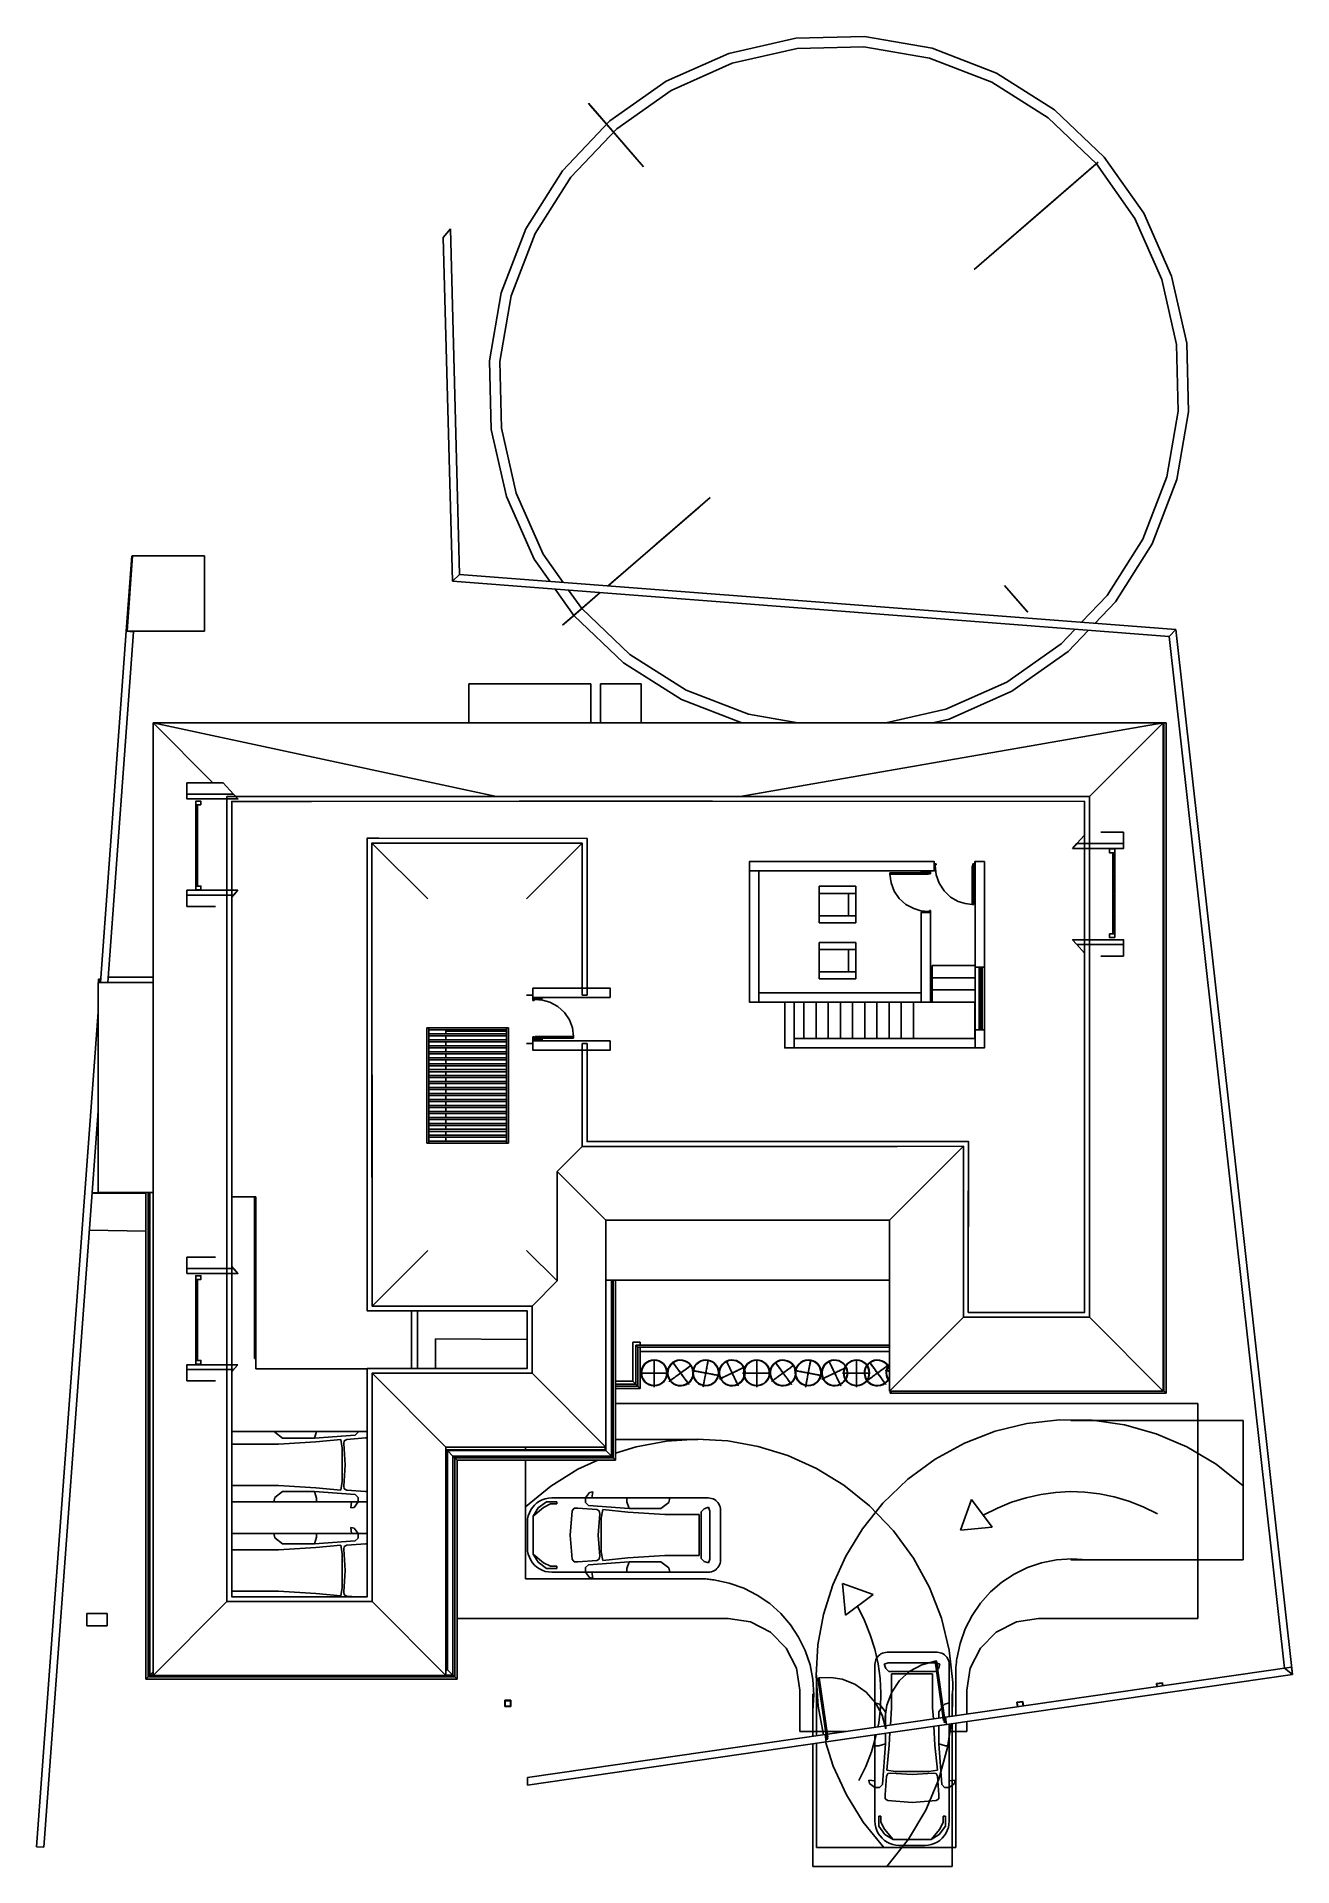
# Model space of a CAD drawing. Header units: metres. Extents: x -23 to 596, y -641 to 260.
import ezdxf

# ---------------------------------------------------------------- set-up
doc = ezdxf.new("R2010")
doc.units = ezdxf.units.M

msp = doc.modelspace()

# ---------------------------------------------------------------- linework, layer by layer
for p, q in [((351.12, 259.07), (318.1, 251.63)), ((351.75, 254), (319.71, 246.78)), ((384.95, 259.92), (351.12, 259.07)), ((384.57, 254.82), (351.75, 254)), ((416.93, 249.23), (384.57, 254.82)), ((418.29, 254.15), (384.95, 259.92)), ((449.87, 241.99), (418.29, 254.15)), ((318.1, 251.63), (287.18, 237.9)), ((319.71, 246.78), (289.7, 233.46)), ((447.58, 237.43), (416.93, 249.23)), ((287.18, 237.9), (259.52, 218.4)), ((475.33, 219.88), (447.58, 237.43)), ((478.47, 223.91), (449.87, 241.99)), ((248.89, 227.14), (249.82, 226.06)), ((262.66, 211.19), (248.89, 227.14)), ((249.82, 226.06), (257.99, 216.6)), ((289.7, 233.46), (262.86, 214.53)), ((259.52, 218.4), (236.2, 193.88)), ((257.99, 216.6), (275.96, 195.79)), ((257.99, 216.6), (262.66, 211.19)), ((499.13, 197.25), (475.33, 219.88)), ((502.99, 200.59), (478.47, 223.91)), ((262.86, 214.53), (240.23, 190.74)), ((262.19, 211.74), (275.96, 195.79)), ((275.96, 195.79), (262.19, 211.74)), ((275.96, 195.79), (262.66, 211.19)), ((522.49, 172.93), (502.99, 200.59)), ((236.2, 193.88), (218.12, 165.28)), ((240.23, 190.74), (222.68, 162.99)), ((438.95, 145.28), (490.57, 189.86)), ((490.57, 189.86), (475.17, 176.56)), ((482.74, 183.09), (500.04, 198.03)), ((496.79, 195.23), (482.74, 183.09)), ((500.04, 198.03), (496.79, 195.23)), ((518.05, 170.41), (499.13, 197.25)), ((475.17, 176.56), (438.95, 145.28)), ((536.23, 142), (522.49, 172.93)), ((177.41, 161.05), (180.9, 165.25)), ((180.9, 165.25), (185.44, -4.85)), ((218.12, 165.28), (205.96, 133.7)), ((222.68, 162.99), (210.88, 132.34)), ((531.38, 140.4), (518.05, 170.41)), ((181.92, -8.19), (177.41, 161.05)), ((538.59, 108.36), (531.38, 140.4)), ((543.66, 108.99), (536.23, 142)), ((205.96, 133.7), (200.19, 100.35)), ((210.88, 132.34), (205.28, 99.98)), ((539.42, 75.53), (538.59, 108.36)), ((544.51, 75.16), (543.66, 108.99)), ((200.19, 100.35), (201.04, 66.52)), ((205.28, 99.98), (206.11, 67.15)), ((533.82, 43.18), (539.42, 75.53)), ((538.75, 41.82), (544.51, 75.16)), ((201.04, 66.52), (208.47, 33.51)), ((206.11, 67.15), (213.32, 35.12)), ((522.02, 12.53), (533.82, 43.18)), ((526.59, 10.24), (538.75, 41.82)), ((208.47, 33.51), (222.21, 2.58)), ((213.32, 35.12), (226.65, 5.1)), ((258.6, -10.49), (308.91, 32.97)), ((303.28, 28.1), (258.91, -10.22)), ((303.28, 28.1), (282.33, 10.01)), ((286.83, 13.9), (303.28, 28.1)), ((308.91, 32.97), (303.28, 28.1)), ((282.33, 10.01), (286.83, 13.9)), ((504.47, -15.22), (522.02, 12.53)), ((508.5, -18.36), (526.59, 10.24)), ((21.22, -32.81), (23.96, 4.35)), ((21.73, -32.85), (24.24, 4.35)), ((23.96, 4.35), (24.23, 4.06)), ((24.24, 4.35), (59.7, 4.35)), ((59.7, 4.35), (59.7, -32.85)), ((222.21, 2.58), (229.86, -8.27)), ((226.65, 5.1), (236.44, -8.78)), ((181.92, -8.19), (185.44, -4.85)), ((185.44, -4.85), (181.92, -8.19)), ((535.03, -35.39), (181.92, -8.19)), ((185.44, -4.85), (538.28, -32.03)), ((264.09, -5.74), (258.6, -10.49)), ((258.6, -10.49), (264.09, -5.74)), ((264.09, -5.74), (258.6, -10.49)), ((258.91, -10.22), (264.09, -5.74)), ((232.55, -12.09), (241.71, -25.07)), ((254.76, -13.8), (236.16, -29.86)), ((239.13, -12.6), (245.57, -21.73)), ((240.21, -26.36), (254.76, -13.8)), ((258.91, -10.22), (258.6, -10.49)), ((258.6, -10.49), (258.91, -10.22)), ((464.88, -22.95), (453.91, -10.25)), ((453.91, -10.25), (465.34, -23.49)), ((491.89, -28.45), (504.47, -15.22)), ((236.16, -29.86), (240.21, -26.36)), ((241.71, -25.07), (266.23, -48.39)), ((245.57, -21.73), (269.37, -44.36)), ((465.34, -23.49), (464.88, -22.95)), ((498.42, -28.96), (508.5, -18.36)), ((8.45, -205.72), (21.22, -32.81)), ((24.81, -33.08), (12.06, -205.72)), ((24.81, -33.08), (21.22, -32.81)), ((59.7, -32.85), (21.73, -32.85)), ((21.73, -32.85), (21.73, -32.85)), ((59.7, -32.85), (21.73, -32.85)), ((24.82, -32.85), (24.81, -33.08)), ((24.81, -33.08), (24.81, -33.08)), ((481.84, -39.02), (488.69, -31.82)), ((485.18, -42.89), (495.22, -32.32)), ((538.28, -32.03), (535.03, -35.39)), ((535.03, -35.39), (538.28, -32.03)), ((591.76, -543.4), (535.03, -35.39)), ((538.28, -32.03), (595.72, -546.47)), ((269.37, -44.36), (297.12, -61.91)), ((455, -57.95), (481.84, -39.02)), ((457.52, -62.39), (485.18, -42.89)), ((266.23, -48.39), (294.83, -66.48)), ((250.01, -58.74), (190.01, -58.74)), ((190.01, -58.74), (190.01, -77.92)), ((250.01, -77.92), (250.01, -58.74)), ((274.86, -58.74), (254.86, -58.74)), ((254.86, -58.74), (254.86, -77.92)), ((274.86, -77.92), (274.86, -58.74)), ((297.12, -61.91), (327.77, -73.72)), ((424.99, -71.27), (455, -57.95)), ((426.6, -76.12), (457.52, -62.39)), ((294.83, -66.48), (324.55, -77.92)), ((395.45, -77.92), (424.99, -71.27)), ((34.42, -77.92), (532.08, -77.92)), ((203.66, -114.2), (34.42, -77.92)), ((34.42, -546.97), (34.42, -77.92)), ((34.42, -77.92), (63.91, -107.41)), ((323.63, -114.2), (532.08, -77.92)), ((327.77, -73.72), (352.1, -77.92)), ((418.59, -77.92), (426.6, -76.12)), ((495.73, -114.27), (532.08, -77.92)), ((528.77, -77.92), (528.33, -77.92)), ((528.33, -77.92), (528.33, -77.92)), ((531.48, -77.92), (528.77, -77.92)), ((528.77, -77.92), (528.77, -77.92)), ((532.33, -77.92), (531.48, -77.92)), ((531.48, -77.92), (531.48, -77.92)), ((532.08, -406.99), (532.08, -77.92)), ((533.47, -77.92), (532.33, -77.92)), ((532.33, -406.82), (532.33, -77.92)), ((533.47, -407.96), (533.47, -77.92)), ((51.1, -107.41), (68.88, -107.41)), ((51.1, -113.04), (51.1, -107.41)), ((68.88, -107.41), (74.04, -113.04)), ((51.1, -115.42), (51.1, -113.04)), ((51.1, -113.04), (74.04, -113.04)), ((76.23, -115.42), (51.1, -115.42)), ((55.41, -118.39), (55.41, -116.57)), ((55.41, -116.57), (58.01, -116.57)), ((58.01, -116.57), (58.01, -118.39)), ((70.77, -114.27), (203.66, -114.2)), ((70.77, -510.62), (70.77, -114.27)), ((73.16, -116.66), (214.76, -116.57)), ((73.16, -116.66), (73.16, -508.23)), ((76.23, -115.42), (74.04, -113.04)), ((323.63, -114.2), (203.66, -114.2)), ((214.76, -116.57), (309.96, -116.57)), ((309.96, -116.57), (493.34, -116.66)), ((323.63, -114.2), (495.73, -114.27)), ((493.34, -368.26), (493.34, -116.66)), ((495.73, -114.27), (495.73, -370.64)), ((55.41, -118.39), (56.39, -118.39)), ((55.41, -119.94), (55.41, -118.39)), ((55.41, -119.36), (55.41, -118.39)), ((58.01, -118.39), (55.41, -118.39)), ((56.39, -118.39), (55.41, -118.39)), ((55.41, -118.39), (55.41, -118.39)), ((55.41, -118.39), (55.41, -118.39)), ((55.41, -118.39), (55.41, -118.39)), ((55.41, -118.39), (55.41, -118.39)), ((55.41, -118.39), (55.41, -118.39)), ((55.41, -118.39), (55.41, -119.94)), ((56.39, -119.36), (55.41, -119.36)), ((55.41, -119.91), (55.41, -119.36)), ((56.39, -119.91), (55.41, -119.91)), ((55.41, -119.94), (55.41, -119.91)), ((56.39, -119.94), (55.41, -119.94)), ((55.41, -119.94), (55.41, -127.85)), ((55.41, -119.94), (55.9, -119.94)), ((55.41, -119.94), (55.41, -119.94)), ((55.9, -119.36), (55.9, -119.91)), ((55.9, -119.94), (55.9, -119.91)), ((55.9, -127.85), (55.9, -119.94)), ((55.9, -119.94), (55.9, -127.85)), ((55.9, -119.94), (55.9, -127.85)), ((55.9, -119.94), (55.9, -119.94)), ((55.9, -119.94), (55.9, -119.94)), ((55.9, -119.94), (56.39, -119.94)), ((56.39, -158.28), (56.39, -118.39)), ((56.39, -118.39), (56.39, -119.94)), ((56.39, -118.39), (56.39, -118.39)), ((56.39, -118.39), (56.39, -118.39)), ((56.39, -118.39), (56.39, -118.39)), ((56.39, -118.39), (56.39, -118.39)), ((56.39, -118.39), (56.39, -119.94)), ((56.39, -119.36), (56.39, -119.36)), ((56.39, -119.36), (56.39, -119.36)), ((56.39, -119.36), (56.39, -119.91)), ((56.39, -119.91), (56.39, -119.94)), ((56.39, -119.94), (56.39, -127.85)), ((56.39, -127.85), (55.41, -127.85)), ((56.39, -127.85), (55.41, -127.85)), ((55.41, -128.85), (55.41, -127.85)), ((55.41, -128.85), (55.41, -127.85)), ((55.41, -127.85), (55.9, -127.85)), ((55.41, -127.85), (55.41, -128.84)), ((55.41, -127.85), (55.41, -127.85)), ((55.41, -128.85), (55.41, -128.84)), ((55.41, -128.85), (56.39, -128.85)), ((55.41, -128.85), (56.39, -128.85)), ((55.41, -137.83), (55.41, -128.85)), ((55.9, -128.85), (55.41, -128.85)), ((55.41, -128.85), (55.41, -128.85)), ((55.9, -127.85), (55.9, -127.85)), ((55.9, -127.85), (56.39, -127.85)), ((55.9, -128.85), (55.9, -137.83)), ((55.9, -137.83), (55.9, -128.85)), ((55.9, -128.85), (55.9, -137.8)), ((55.9, -128.85), (55.9, -128.85)), ((56.39, -128.85), (55.9, -128.85)), ((56.39, -127.85), (56.39, -127.85)), ((56.39, -127.85), (56.39, -128.85)), ((56.39, -128.84), (56.39, -127.85)), ((56.39, -128.84), (56.39, -128.85)), ((56.39, -128.85), (56.39, -128.85)), ((56.39, -137.83), (56.39, -128.85)), ((248.25, -134.88), (139.86, -134.8)), ((139.86, -134.8), (139.94, -367.47)), ((248.25, -134.88), (248.25, -212)), ((489.56, -137.42), (493.34, -133.3)), ((501.36, -131.79), (512.51, -131.79)), ((512.51, -131.79), (512.51, -137.42)), ((56.39, -137.83), (55.41, -137.83)), ((55.41, -137.83), (56.39, -137.83)), ((55.41, -138.83), (55.41, -137.83)), ((55.41, -138.83), (55.41, -137.83)), ((55.41, -137.83), (55.9, -137.83)), ((55.41, -137.83), (55.41, -137.83)), ((55.41, -138.83), (55.41, -137.83)), ((55.41, -137.83), (55.41, -137.83)), ((55.41, -147.82), (55.41, -138.83)), ((55.41, -138.83), (55.9, -138.83)), ((55.9, -138.83), (55.41, -138.83)), ((55.41, -138.83), (56.39, -138.83)), ((55.41, -138.83), (55.41, -138.83)), ((55.41, -138.83), (55.9, -138.83)), ((55.41, -138.83), (55.41, -138.83)), ((55.9, -137.83), (55.9, -137.8)), ((55.9, -137.83), (55.9, -137.83)), ((55.9, -137.83), (56.39, -137.83)), ((55.9, -138.83), (55.9, -147.82)), ((55.9, -147.82), (55.9, -138.83)), ((55.9, -147.82), (55.9, -138.83)), ((55.9, -138.83), (56.39, -138.83)), ((55.9, -138.83), (55.9, -138.85)), ((55.9, -138.83), (55.9, -138.83)), ((55.9, -138.83), (56.39, -138.83)), ((55.9, -138.85), (55.9, -147.81)), ((56.39, -137.83), (56.39, -137.83)), ((56.39, -137.83), (56.39, -137.83)), ((56.39, -137.83), (56.39, -138.83)), ((56.39, -138.83), (56.39, -137.83)), ((56.39, -138.83), (56.39, -138.83)), ((56.39, -147.82), (56.39, -138.83)), ((56.39, -138.83), (56.39, -138.83)), ((169.72, -164.66), (142.25, -137.19)), ((142.32, -365.08), (142.25, -137.19)), ((142.25, -137.19), (245.87, -137.26)), ((218.46, -164.67), (245.87, -137.26)), ((245.87, -212), (245.87, -137.26)), ((489.56, -137.42), (487.38, -139.8)), ((512.51, -139.8), (487.38, -139.8)), ((489.56, -137.42), (512.51, -137.42)), ((505.6, -140.03), (508.2, -140.03)), ((505.6, -141.93), (505.6, -140.03)), ((508.2, -141.93), (505.6, -141.93)), ((507.21, -141.93), (508.2, -141.93)), ((507.21, -143.48), (507.21, -141.93)), ((507.21, -141.93), (507.21, -141.93)), ((508.19, -141.93), (507.21, -141.93)), ((507.21, -141.93), (507.21, -141.93)), ((507.21, -143.48), (507.21, -141.93)), ((507.21, -141.93), (507.21, -141.93)), ((508.2, -142.9), (507.21, -142.9)), ((507.21, -142.9), (507.21, -142.9)), ((507.21, -143.46), (507.21, -142.9)), ((507.21, -143.46), (508.2, -143.46)), ((507.21, -143.46), (507.21, -143.48)), ((507.21, -143.48), (508.2, -143.48)), ((507.21, -143.48), (507.21, -151.39)), ((507.21, -143.48), (507.7, -143.48)), ((507.7, -142.9), (507.7, -143.46)), ((507.7, -143.46), (507.7, -143.48)), ((507.7, -143.48), (507.7, -151.39)), ((507.7, -143.48), (507.7, -151.39)), ((507.7, -151.39), (507.7, -143.48)), ((507.7, -143.48), (507.7, -143.48)), ((507.7, -143.48), (508.19, -143.48)), ((508.19, -141.93), (508.2, -141.93)), ((508.2, -143.48), (508.19, -143.48)), ((508.2, -140.03), (508.2, -141.93)), ((508.2, -141.93), (508.2, -141.93)), ((508.2, -141.93), (508.2, -143.48)), ((508.2, -141.93), (508.2, -141.93)), ((508.2, -143.48), (508.2, -141.93)), ((508.2, -141.93), (508.2, -141.93)), ((508.2, -143.46), (508.2, -142.9)), ((508.2, -143.48), (508.2, -143.46)), ((508.2, -151.39), (508.2, -143.48)), ((512.51, -137.42), (512.51, -139.8)), ((55.41, -147.82), (55.9, -147.82)), ((56.39, -147.82), (55.41, -147.82)), ((55.9, -147.82), (55.41, -147.82)), ((55.41, -148.81), (55.41, -147.82)), ((55.41, -147.82), (55.41, -147.82)), ((55.41, -148.81), (55.41, -147.82)), ((55.41, -148.81), (55.41, -147.82)), ((55.41, -147.82), (55.9, -147.82)), ((55.41, -147.82), (55.41, -147.82)), ((55.41, -147.82), (55.41, -147.82)), ((55.41, -147.82), (55.41, -148.81)), ((55.41, -148.81), (56.39, -148.81)), ((55.41, -148.81), (56.39, -148.81)), ((55.41, -148.81), (55.41, -156.73)), ((55.41, -148.81), (55.9, -148.81)), ((55.41, -148.81), (55.41, -148.81)), ((55.9, -147.82), (55.9, -147.81)), ((55.9, -147.82), (56.39, -147.82)), ((55.9, -147.82), (55.9, -147.82)), ((55.9, -147.82), (56.39, -147.82)), ((55.9, -156.73), (55.9, -148.81)), ((55.9, -156.73), (55.9, -148.81)), ((55.9, -148.81), (55.9, -156.73)), ((55.9, -148.81), (55.9, -148.81)), ((55.9, -148.81), (56.39, -148.81)), ((56.39, -147.82), (56.39, -148.81)), ((56.39, -148.81), (56.39, -147.82)), ((56.39, -147.82), (56.39, -147.82)), ((56.39, -148.81), (56.39, -148.81)), ((56.39, -156.73), (56.39, -148.81)), ((328.24, -146.22), (419.23, -146.22)), ((328.24, -150.82), (328.24, -146.22)), ((328.24, -150.82), (332.84, -150.82)), ((328.24, -215.42), (328.24, -150.82)), ((419.23, -150.82), (328.24, -150.82)), ((332.84, -150.82), (332.84, -215.42)), ((397.44, -151.8), (416.44, -151.8)), ((397.44, -152.5), (397.44, -151.8)), ((416.44, -152.5), (397.44, -152.5)), ((397.44, -152.5), (397.97, -156.78)), ((412.84, -150.82), (417.44, -150.82)), ((412.84, -150.82), (412.84, -151.3)), ((412.84, -151.3), (417.44, -151.3)), ((416.44, -151.3), (416.44, -151.8)), ((416.44, -151.8), (416.44, -152.5)), ((416.44, -151.8), (416.94, -151.8)), ((416.94, -151.8), (416.94, -152.3)), ((416.94, -152.3), (417.44, -152.3)), ((417.44, -150.82), (417.44, -151.3)), ((417.44, -152.3), (417.44, -151.3)), ((417.44, -151.3), (417.44, -151.3)), ((419.23, -150.82), (419.23, -146.22)), ((420.23, -147.34), (419.23, -147.34)), ((419.23, -148.34), (419.73, -148.34)), ((419.73, -147.84), (420.23, -147.84)), ((419.73, -148.34), (419.73, -147.84)), ((419.73, -148.34), (420.24, -152.77)), ((420.23, -147.84), (420.23, -147.34)), ((420.24, -152.77), (421.73, -156.96)), ((438.03, -148.34), (438.03, -167.34)), ((438.73, -148.34), (438.03, -148.34)), ((438.23, -147.34), (439.23, -147.34)), ((438.23, -147.84), (438.23, -147.34)), ((438.73, -147.84), (438.23, -147.84)), ((438.73, -148.34), (438.73, -147.84)), ((438.73, -167.34), (438.73, -148.34)), ((439.23, -148.34), (438.73, -148.34)), ((439.23, -146.22), (439.36, -146.22)), ((439.23, -146.22), (439.23, -150.82)), ((439.36, -150.82), (439.23, -150.82)), ((439.36, -146.22), (439.36, -198.17)), ((439.36, -146.22), (443.95, -146.22)), ((439.36, -146.22), (439.36, -150.82)), ((443.95, -146.22), (443.95, -198.17)), ((508.2, -151.39), (507.21, -151.39)), ((508.2, -151.39), (507.21, -151.39)), ((507.21, -152.39), (507.21, -151.39)), ((507.7, -151.39), (507.21, -151.39)), ((507.21, -151.39), (507.21, -152.38)), ((507.21, -152.39), (507.21, -152.38)), ((507.21, -152.39), (508.2, -152.39)), ((507.7, -152.39), (507.21, -152.39)), ((507.21, -152.39), (507.21, -152.39)), ((507.21, -152.39), (507.21, -161.37)), ((507.7, -152.39), (507.21, -152.39)), ((508.19, -151.39), (507.7, -151.39)), ((507.7, -151.39), (507.7, -151.39)), ((507.7, -161.37), (507.7, -152.39)), ((507.7, -152.39), (507.7, -161.37)), ((508.2, -152.39), (507.7, -152.39)), ((507.7, -152.39), (508.2, -152.39)), ((507.7, -152.39), (507.7, -161.37)), ((507.7, -152.39), (507.7, -152.39)), ((507.7, -161.35), (507.7, -152.39)), ((508.19, -152.39), (507.7, -152.39)), ((507.7, -152.39), (507.7, -152.39)), ((508.2, -151.39), (508.19, -151.39)), ((508.2, -152.39), (508.19, -152.39)), ((508.2, -151.39), (508.2, -152.39)), ((508.2, -152.38), (508.2, -151.39)), ((508.2, -152.38), (508.2, -152.39)), ((508.2, -152.39), (508.2, -161.37)), ((508.2, -152.39), (508.2, -152.39)), ((51.1, -160.4), (76.23, -160.4)), ((51.1, -162.78), (51.1, -160.4)), ((56.39, -156.73), (55.41, -156.73)), ((55.41, -158.28), (55.41, -156.73)), ((55.41, -156.73), (55.41, -156.75)), ((55.9, -156.73), (55.41, -156.73)), ((55.41, -156.73), (55.41, -156.73)), ((55.41, -156.73), (55.41, -158.27)), ((56.39, -156.75), (55.41, -156.75)), ((55.41, -156.75), (55.41, -157.3)), ((55.41, -157.3), (56.39, -157.3)), ((55.41, -158.28), (55.41, -157.3)), ((55.41, -158.28), (55.41, -157.3)), ((55.41, -158.28), (55.41, -158.27)), ((55.41, -158.27), (55.41, -158.27)), ((56.39, -158.28), (55.41, -158.28)), ((55.41, -158.28), (55.41, -158.28)), ((55.41, -158.28), (58.01, -158.28)), ((55.41, -160.17), (55.41, -158.28)), ((55.41, -158.28), (56.39, -158.28)), ((55.41, -158.28), (55.41, -158.28)), ((58.01, -160.17), (55.41, -160.17)), ((55.9, -156.75), (55.9, -156.73)), ((55.9, -156.73), (55.9, -156.73)), ((56.39, -156.73), (55.9, -156.73)), ((55.9, -157.3), (55.9, -156.75)), ((56.39, -156.75), (56.39, -156.73)), ((56.39, -156.73), (56.39, -158.28)), ((56.39, -156.73), (56.39, -158.27)), ((56.39, -156.75), (56.39, -157.3)), ((56.39, -157.3), (56.39, -157.3)), ((56.39, -158.27), (56.39, -158.28)), ((56.39, -158.27), (56.39, -158.27)), ((56.39, -158.28), (56.39, -158.28)), ((58.01, -158.28), (58.01, -160.17)), ((74.04, -162.78), (76.23, -160.4)), ((362.56, -158.4), (362.56, -161.9)), ((380.56, -158.4), (362.56, -158.4)), ((362.56, -161.9), (377.06, -161.9)), ((362.56, -161.9), (380.56, -161.9)), ((362.56, -172.9), (362.56, -161.9)), ((377.06, -161.9), (377.06, -172.9)), ((380.56, -161.9), (377.06, -161.9)), ((380.56, -161.9), (380.56, -158.4)), ((380.56, -172.9), (380.56, -161.9)), ((397.97, -156.78), (399.51, -160.81)), ((399.51, -160.81), (401.99, -164.39)), ((421.73, -156.96), (424.12, -160.68)), ((424.12, -160.68), (427.28, -163.71)), ((507.7, -161.37), (507.21, -161.37)), ((508.2, -161.37), (507.21, -161.37)), ((507.21, -162.37), (507.21, -161.37)), ((507.7, -161.37), (507.21, -161.37)), ((507.21, -161.37), (507.21, -161.38)), ((507.21, -161.38), (507.21, -162.37)), ((507.7, -161.37), (507.7, -161.35)), ((508.2, -161.37), (507.7, -161.37)), ((507.7, -161.37), (508.2, -161.37)), ((508.19, -161.37), (507.7, -161.37)), ((507.7, -161.37), (507.7, -161.37)), ((508.2, -161.37), (508.19, -161.37)), ((508.2, -161.37), (508.2, -161.37)), ((508.2, -161.37), (508.2, -162.37)), ((508.2, -161.37), (508.2, -162.37)), ((74.04, -162.78), (51.1, -162.78)), ((51.1, -168.42), (51.1, -162.78)), ((65.14, -168.42), (51.1, -168.42)), ((74.04, -162.78), (73.16, -163.75)), ((401.99, -164.39), (405.27, -167.31)), ((405.27, -167.31), (409.17, -169.41)), ((409.17, -169.41), (412.74, -170.45)), ((412.74, -170.45), (416.44, -170.8)), ((416.44, -170.8), (416.94, -170.8)), ((416.44, -171.3), (416.44, -170.8)), ((416.94, -170.3), (417.44, -170.3)), ((416.94, -170.8), (416.94, -170.3)), ((417.44, -170.3), (417.44, -171.3)), ((427.28, -163.71), (431.03, -165.89)), ((431.03, -165.89), (434.46, -166.97)), ((434.46, -166.97), (438.03, -167.34)), ((438.03, -167.34), (438.73, -167.34)), ((507.21, -162.37), (508.2, -162.37)), ((508.2, -162.37), (507.21, -162.37)), ((507.21, -162.37), (507.21, -171.36)), ((507.7, -162.37), (507.21, -162.37)), ((507.7, -171.36), (507.7, -162.37)), ((507.7, -162.37), (507.7, -171.36)), ((507.7, -162.37), (507.7, -162.4)), ((508.19, -162.37), (507.7, -162.37)), ((507.7, -162.37), (507.7, -162.37)), ((507.7, -171.36), (507.7, -162.4)), ((508.2, -162.37), (508.19, -162.37)), ((508.2, -162.37), (508.2, -171.36)), ((508.2, -162.37), (508.2, -162.37)), ((380.56, -172.9), (362.56, -172.9)), ((362.56, -172.9), (362.56, -176.4)), ((377.06, -172.9), (362.56, -172.9)), ((362.56, -176.4), (380.56, -176.4)), ((377.06, -172.9), (380.56, -172.9)), ((380.56, -176.4), (380.56, -172.9)), ((417.44, -171.3), (412.84, -171.3)), ((412.84, -171.3), (412.84, -215.42)), ((417.44, -171.3), (417.44, -171.3)), ((417.44, -171.3), (417.44, -215.42)), ((508.2, -171.36), (507.21, -171.36)), ((508.2, -171.36), (507.21, -171.36)), ((507.21, -171.36), (507.21, -171.36)), ((507.21, -172.36), (507.21, -171.36)), ((507.21, -171.36), (507.7, -171.36)), ((507.21, -171.36), (507.21, -171.36)), ((507.21, -171.36), (507.21, -172.36)), ((507.21, -172.36), (508.2, -172.36)), ((507.21, -172.36), (508.2, -172.36)), ((507.21, -180.27), (507.21, -172.36)), ((507.7, -172.36), (507.21, -172.36)), ((507.7, -171.36), (508.19, -171.36)), ((507.7, -171.36), (507.7, -171.36)), ((507.7, -172.36), (507.7, -180.27)), ((507.7, -180.27), (507.7, -172.36)), ((507.7, -180.26), (507.7, -172.36)), ((508.19, -172.36), (507.7, -172.36)), ((507.7, -172.36), (507.7, -172.36)), ((508.19, -171.36), (508.2, -171.36)), ((508.2, -172.36), (508.19, -172.36)), ((508.2, -171.36), (508.2, -172.36)), ((508.2, -171.36), (508.2, -171.36)), ((508.2, -172.36), (508.2, -171.36)), ((508.2, -180.27), (508.2, -172.36)), ((362.56, -186.05), (362.56, -189.55)), ((380.56, -186.05), (362.56, -186.05)), ((380.56, -189.55), (380.56, -186.05)), ((487.38, -184.78), (512.51, -184.78)), ((487.38, -184.78), (489.56, -187.16)), ((493.34, -191.28), (489.56, -187.16)), ((512.51, -187.16), (489.56, -187.16)), ((505.6, -181.82), (508.2, -181.82)), ((505.6, -183.63), (505.6, -181.82)), ((508.2, -183.63), (505.6, -183.63)), ((507.21, -180.27), (508.2, -180.27)), ((507.21, -181.82), (507.21, -180.27)), ((507.21, -180.29), (507.21, -180.27)), ((507.21, -181.81), (507.21, -180.27)), ((507.7, -180.27), (507.21, -180.27)), ((507.21, -180.29), (508.2, -180.29)), ((507.21, -180.84), (507.21, -180.29)), ((507.21, -180.84), (508.2, -180.84)), ((507.21, -180.84), (507.21, -180.84)), ((507.21, -181.81), (507.21, -181.81)), ((507.21, -181.81), (507.21, -181.81)), ((507.21, -181.82), (507.21, -181.81)), ((507.21, -181.81), (507.21, -181.81)), ((508.2, -181.82), (507.21, -181.82)), ((507.21, -181.82), (508.19, -181.82)), ((507.7, -180.27), (507.7, -180.26)), ((507.7, -180.27), (507.7, -180.29)), ((508.19, -180.27), (507.7, -180.27)), ((507.7, -180.27), (507.7, -180.27)), ((507.7, -180.84), (507.7, -180.29)), ((508.19, -180.27), (508.2, -180.27)), ((508.2, -181.82), (508.19, -181.82)), ((508.2, -180.27), (508.2, -180.29)), ((508.2, -180.27), (508.2, -181.82)), ((508.2, -181.81), (508.2, -180.27)), ((508.2, -180.29), (508.2, -180.84)), ((508.2, -181.81), (508.2, -181.81)), ((508.2, -181.81), (508.2, -181.82)), ((508.2, -181.81), (508.2, -181.81)), ((508.2, -181.81), (508.2, -181.81)), ((508.2, -181.82), (508.2, -183.63)), ((512.51, -184.78), (512.51, -187.16)), ((512.51, -187.16), (512.51, -192.79)), ((362.56, -189.55), (377.06, -189.55)), ((362.56, -189.55), (380.56, -189.55)), ((362.56, -200.55), (362.56, -189.55)), ((377.06, -189.55), (377.06, -200.55)), ((380.56, -189.55), (377.06, -189.55)), ((380.56, -200.55), (380.56, -189.55)), ((418.2, -197.42), (418.2, -215.42)), ((439.36, -197.42), (418.2, -197.42)), ((439.36, -229.17), (439.36, -198.17)), ((439.36, -198.17), (443.95, -198.17)), ((441.95, -198.17), (441.95, -198.67)), ((442.95, -199.17), (442.95, -198.17)), ((443.95, -229.17), (443.95, -198.17)), ((512.51, -192.79), (501.36, -192.79)), ((7.37, -205.72), (7.37, -309.23)), ((34.42, -205.72), (7.37, -205.72)), ((7.6, -204.1), (7.6, -205.72)), ((8.57, -204.1), (7.6, -204.1)), ((7.8, -205.72), (7.8, -204.3)), ((7.8, -204.3), (8.55, -204.3)), ((12.25, -203.11), (34.42, -203.11)), ((380.56, -200.55), (362.56, -200.55)), ((362.56, -200.55), (362.56, -204.05)), ((377.06, -200.55), (362.56, -200.55)), ((362.56, -204.05), (380.56, -204.05)), ((377.06, -200.55), (380.56, -200.55)), ((380.56, -204.05), (380.56, -200.55)), ((418.2, -203.42), (439.36, -203.42)), ((441.45, -198.67), (442.15, -198.67)), ((441.45, -200.07), (441.45, -198.67)), ((442.15, -200.07), (441.45, -200.07)), ((441.45, -212.27), (441.45, -200.07)), ((441.81, -212.27), (441.81, -200.07)), ((441.95, -198.67), (442.15, -198.67)), ((442.15, -198.67), (442.15, -200.07)), ((442.15, -198.67), (442.15, -199.17)), ((442.15, -199.17), (442.95, -199.17)), ((442.15, -212.27), (442.15, -200.07)), ((442.95, -213.17), (442.95, -199.17)), ((221.59, -212), (218.46, -212)), ((221.59, -208.52), (259.54, -208.52)), ((221.59, -213.12), (221.59, -208.52)), ((259.54, -213.12), (221.59, -213.12)), ((226.19, -213.12), (221.59, -213.12)), ((221.59, -213.62), (221.59, -213.12)), ((221.59, -214.62), (221.59, -213.62)), ((221.59, -213.62), (221.59, -213.62)), ((221.59, -213.62), (226.19, -213.62)), ((222.09, -214.62), (221.59, -214.62)), ((222.09, -214.12), (222.09, -214.62)), ((222.59, -214.12), (222.09, -214.12)), ((222.59, -213.62), (222.59, -214.12)), ((226.3, -214.47), (222.59, -214.12)), ((226.19, -213.62), (226.19, -213.12)), ((229.86, -215.51), (226.3, -214.47)), ((233.76, -217.61), (229.86, -215.51)), ((245.87, -212), (248.25, -212)), ((259.54, -208.52), (259.54, -213.12)), ((332.84, -215.42), (328.24, -215.42)), ((332.84, -210.82), (412.84, -210.82)), ((332.84, -215.42), (332.84, -210.82)), ((412.84, -215.42), (332.84, -215.42)), ((345.59, -215.42), (350.19, -215.42)), ((345.59, -238.02), (345.59, -215.42)), ((350.19, -215.42), (350.19, -238.02)), ((355.04, -215.42), (355.04, -233.42)), ((361.04, -215.42), (361.04, -233.42)), ((367.04, -215.42), (367.04, -233.42)), ((373.04, -215.42), (373.04, -233.42)), ((379.04, -215.42), (379.04, -233.42)), ((385.04, -215.42), (385.04, -233.42)), ((391.04, -215.42), (391.04, -233.42)), ((397.04, -215.42), (397.04, -233.42)), ((403.04, -215.42), (403.04, -233.42)), ((409.04, -215.42), (409.04, -233.42)), ((412.84, -210.82), (412.84, -215.42)), ((418.2, -215.42), (412.84, -215.42)), ((412.84, -215.42), (417.44, -215.42)), ((418.2, -209.42), (439.36, -209.42)), ((418.2, -215.42), (439.36, -215.42)), ((439.28, -215.42), (439.28, -233.42)), ((441.45, -212.27), (441.45, -213.67)), ((442.15, -212.27), (441.45, -212.27)), ((441.45, -213.67), (442.15, -213.67)), ((441.45, -213.67), (442.15, -213.67)), ((441.45, -215.07), (441.45, -213.67)), ((442.15, -215.07), (441.45, -215.07)), ((441.45, -227.27), (441.45, -215.07)), ((441.81, -227.27), (441.81, -215.07)), ((441.95, -213.67), (442.15, -213.67)), ((441.95, -213.67), (442.15, -213.67)), ((442.15, -213.67), (442.15, -212.27)), ((442.15, -213.17), (442.95, -213.17)), ((442.15, -213.67), (442.15, -213.17)), ((442.15, -213.67), (442.15, -215.07)), ((442.15, -213.67), (442.15, -214.17)), ((442.15, -214.17), (442.95, -214.17)), ((442.15, -227.27), (442.15, -215.07)), ((442.95, -213.17), (442.95, -213.67)), ((442.95, -214.17), (442.95, -213.67)), ((442.95, -228.17), (442.95, -214.17)), ((-22.97, -631.27), (7.37, -220.32)), ((237.04, -220.53), (233.76, -217.61)), ((239.52, -224.11), (237.04, -220.53)), ((241.07, -228.15), (239.52, -224.11)), ((169.25, -228.11), (170.25, -228.11)), ((169.25, -284.95), (169.25, -228.11)), ((208.52, -228.11), (170.25, -228.11)), ((170.25, -284.95), (170.25, -228.11)), ((170.25, -228.15), (170.25, -229.15)), ((170.25, -228.15), (208.52, -228.15)), ((170.25, -229.15), (208.52, -229.15)), ((170.25, -231.08), (170.25, -232.08)), ((170.25, -231.08), (208.52, -231.08)), ((170.25, -232.08), (208.52, -232.08)), ((170.25, -234.02), (170.25, -235.02)), ((170.25, -234.02), (208.52, -234.02)), ((178.68, -228.15), (178.68, -228.11)), ((178.68, -231.08), (178.68, -229.15)), ((208.52, -229.69), (178.68, -229.69)), ((178.68, -234.02), (178.68, -232.08)), ((208.52, -228.11), (209.52, -228.11)), ((208.52, -228.15), (208.52, -228.11)), ((208.52, -228.15), (208.52, -229.15)), ((208.52, -231.08), (208.52, -229.15)), ((208.52, -231.08), (208.52, -232.08)), ((208.52, -284.95), (208.52, -232.08)), ((208.52, -234.02), (208.52, -235.02)), ((209.52, -284.95), (209.52, -228.11)), ((221.59, -232.62), (221.59, -233.62)), ((222.09, -232.62), (221.59, -232.62)), ((221.59, -233.62), (221.59, -233.62)), ((226.19, -233.62), (221.59, -233.62)), ((221.59, -234.51), (221.59, -233.62)), ((222.09, -233.12), (222.09, -232.62)), ((222.59, -233.12), (222.09, -233.12)), ((222.59, -232.42), (241.59, -232.42)), ((222.59, -233.12), (222.59, -232.42)), ((241.59, -233.12), (222.59, -233.12)), ((222.59, -233.62), (222.59, -233.12)), ((226.19, -234.51), (226.19, -233.62)), ((241.59, -232.42), (241.07, -228.15)), ((241.59, -232.42), (241.59, -233.12)), ((350.19, -233.42), (439.36, -233.42)), ((350.19, -238.02), (350.19, -233.42)), ((443.95, -229.17), (439.36, -229.17)), ((439.36, -229.17), (439.36, -238.02)), ((439.36, -233.42), (439.36, -238.02)), ((441.45, -227.27), (441.45, -228.67)), ((442.15, -227.27), (441.45, -227.27)), ((441.45, -228.67), (442.15, -228.67)), ((441.95, -228.67), (442.15, -228.67)), ((441.95, -229.17), (441.95, -228.67)), ((442.15, -228.67), (442.15, -227.27)), ((442.15, -228.17), (442.95, -228.17)), ((442.15, -228.67), (442.15, -228.17)), ((442.95, -228.17), (442.95, -229.17)), ((443.95, -229.17), (443.95, -238.02)), ((170.25, -235.02), (208.52, -235.02)), ((170.25, -236.96), (170.25, -237.96)), ((170.25, -236.96), (208.52, -236.96)), ((170.25, -237.96), (208.52, -237.96)), ((170.25, -239.89), (170.25, -240.89)), ((170.25, -239.89), (208.52, -239.89)), ((170.25, -240.89), (208.52, -240.89)), ((170.25, -242.83), (170.25, -243.83)), ((170.25, -242.83), (208.52, -242.83)), ((178.68, -236.96), (178.68, -235.02)), ((178.68, -239.89), (178.68, -237.96)), ((178.68, -242.83), (178.68, -240.89)), ((208.52, -236.96), (208.52, -237.96)), ((208.52, -239.89), (208.52, -240.89)), ((208.52, -242.83), (208.52, -243.83)), ((218.46, -235.85), (221.59, -235.85)), ((221.59, -234.51), (259.54, -234.51)), ((221.59, -239.11), (221.59, -234.51)), ((226.19, -234.51), (221.59, -234.51)), ((259.54, -239.11), (221.59, -239.11)), ((248.25, -235.85), (245.87, -235.85)), ((245.87, -286.49), (245.87, -235.85)), ((248.25, -235.85), (248.25, -284.1)), ((259.54, -234.51), (259.54, -239.11)), ((350.19, -238.02), (345.59, -238.02)), ((439.36, -238.02), (350.19, -238.02)), ((439.36, -238.02), (443.95, -238.02)), ((170.25, -243.83), (208.52, -243.83)), ((170.25, -245.77), (170.25, -246.77)), ((170.25, -245.77), (208.52, -245.77)), ((170.25, -246.77), (208.52, -246.77)), ((170.25, -248.7), (170.25, -249.7)), ((170.25, -248.7), (208.52, -248.7)), ((170.25, -249.7), (208.52, -249.7)), ((170.25, -251.64), (170.25, -252.64)), ((170.25, -251.64), (208.52, -251.64)), ((178.68, -245.77), (178.68, -243.83)), ((178.68, -248.7), (178.68, -246.77)), ((178.68, -251.64), (178.68, -249.7)), ((208.52, -245.77), (208.52, -246.77)), ((208.52, -248.7), (208.52, -249.7)), ((208.52, -251.64), (208.52, -252.64)), ((170.25, -252.64), (208.52, -252.64)), ((170.25, -254.58), (170.25, -255.58)), ((170.25, -254.58), (208.52, -254.58)), ((170.25, -255.58), (208.52, -255.58)), ((170.25, -257.51), (170.25, -258.51)), ((170.25, -257.51), (208.52, -257.51)), ((170.25, -258.51), (208.52, -258.51)), ((170.25, -260.45), (170.25, -261.45)), ((170.25, -260.45), (208.52, -260.45)), ((178.68, -254.58), (178.68, -252.64)), ((178.68, -257.51), (178.68, -255.58)), ((178.68, -260.45), (178.68, -258.51)), ((208.52, -254.58), (208.52, -255.58)), ((208.52, -257.51), (208.52, -258.51)), ((208.52, -260.45), (208.52, -261.45)), ((7.37, -269.21), (-19.38, -631.53)), ((170.25, -261.45), (208.52, -261.45)), ((170.25, -263.39), (170.25, -264.39)), ((170.25, -263.39), (208.52, -263.39)), ((170.25, -264.39), (208.52, -264.39)), ((170.25, -266.32), (170.25, -267.32)), ((170.25, -266.32), (208.52, -266.32)), ((170.25, -267.32), (208.52, -267.32)), ((170.25, -269.26), (170.25, -270.26)), ((170.25, -269.26), (208.52, -269.26)), ((170.25, -270.26), (208.52, -270.26)), ((178.68, -263.39), (178.68, -261.45)), ((178.68, -266.32), (178.68, -264.39)), ((178.68, -269.26), (178.68, -267.32)), ((178.68, -272.2), (178.68, -270.26)), ((208.52, -263.39), (208.52, -264.39)), ((208.52, -266.32), (208.52, -267.32)), ((208.52, -269.26), (208.52, -270.26)), ((170.25, -272.2), (170.25, -273.2)), ((170.25, -272.2), (208.52, -272.2)), ((170.25, -273.2), (208.52, -273.2)), ((170.25, -275.13), (170.25, -276.13)), ((170.25, -275.13), (208.52, -275.13)), ((170.25, -276.13), (208.52, -276.13)), ((170.25, -278.07), (170.25, -279.07)), ((170.25, -278.07), (208.52, -278.07)), ((170.25, -279.07), (208.52, -279.07)), ((178.68, -275.13), (178.68, -273.2)), ((178.68, -278.07), (178.68, -276.13)), ((178.68, -281.01), (178.68, -279.07)), ((208.52, -272.2), (208.52, -273.2)), ((208.52, -275.13), (208.52, -276.13)), ((208.52, -278.07), (208.52, -279.07)), ((169.25, -284.95), (170.25, -284.95)), ((170.25, -281.01), (170.25, -282.01)), ((170.25, -281.01), (208.52, -281.01)), ((170.25, -282.01), (208.52, -282.01)), ((170.25, -283.95), (170.25, -284.95)), ((170.25, -283.95), (208.52, -283.95)), ((170.25, -284.95), (208.52, -284.95)), ((178.68, -283.95), (178.68, -282.01)), ((208.52, -281.01), (208.52, -282.01)), ((208.52, -283.95), (208.52, -284.95)), ((208.52, -284.95), (209.52, -284.95)), ((208.52, -284.95), (209.52, -284.95)), ((245.87, -286.49), (233.53, -298.83)), ((245.87, -286.49), (433.69, -286.43)), ((436.07, -284.05), (248.25, -284.1)), ((433.69, -286.43), (397.28, -322.84)), ((433.69, -286.43), (433.63, -370.64)), ((436.01, -368.26), (436.07, -284.05)), ((233.53, -298.83), (257.54, -322.84)), ((233.53, -352.74), (233.53, -298.83)), ((4.39, -309.55), (30.8, -309.55)), ((30.8, -309.5), (4.42, -309.25)), ((7.37, -309.23), (34.42, -309.23)), ((8.6, -309.23), (34.42, -309.23)), ((30.8, -309.23), (30.8, -548.82)), ((30.8, -309.23), (31.94, -309.23)), ((31.94, -309.23), (31.94, -547.69)), ((31.94, -309.23), (32.79, -309.23)), ((32.79, -309.23), (34.42, -309.23)), ((32.79, -309.23), (32.79, -546.83)), ((85, -311.39), (73.16, -311.39)), ((84.41, -311.39), (73.16, -311.39)), ((84.41, -390.99), (84.41, -311.39)), ((84.41, -311.39), (84.41, -311.39)), ((85, -395.99), (85, -311.39)), ((397.28, -322.84), (257.54, -322.84)), ((257.54, -322.84), (397.28, -322.84)), ((257.54, -322.84), (257.54, -434.5)), ((291.83, -322.84), (291.83, -322.84)), ((293.33, -322.84), (293.33, -322.84)), ((304.33, -322.84), (304.33, -322.84)), ((305.83, -322.84), (305.83, -322.84)), ((315.11, -322.84), (315.11, -322.84)), ((316.61, -322.84), (316.61, -322.84)), ((327.61, -322.84), (327.61, -322.84)), ((329.11, -322.84), (329.11, -322.84)), ((397.28, -406.99), (397.28, -322.84)), ((30.8, -328.28), (3.05, -327.74)), ((51.1, -340.97), (65.14, -340.97)), ((51.1, -346.61), (51.1, -340.97)), ((169.74, -337.67), (142.32, -365.08)), ((218.46, -337.67), (233.53, -352.74)), ((51.1, -348.99), (51.1, -346.61)), ((51.1, -346.61), (74.04, -346.61)), ((76.23, -348.99), (51.1, -348.99)), ((55.41, -351.95), (55.41, -350.14)), ((55.41, -350.14), (58.01, -350.14)), ((58.01, -350.14), (58.01, -351.95)), ((73.16, -345.64), (74.04, -346.61)), ((76.23, -348.99), (74.04, -346.61)), ((55.41, -351.95), (56.39, -351.95)), ((55.41, -353.5), (55.41, -351.95)), ((55.41, -352.93), (55.41, -351.95)), ((58.01, -351.95), (55.41, -351.95)), ((56.39, -351.95), (55.41, -351.95)), ((55.41, -351.95), (55.41, -351.95)), ((55.41, -351.95), (55.41, -351.95)), ((55.41, -351.95), (55.41, -351.95)), ((55.41, -351.95), (55.41, -351.95)), ((55.41, -351.95), (55.41, -351.95)), ((55.41, -351.95), (55.41, -353.5)), ((56.39, -352.93), (55.41, -352.93)), ((55.41, -353.48), (55.41, -352.93)), ((56.39, -353.48), (55.41, -353.48)), ((55.41, -353.5), (55.41, -353.48)), ((56.39, -353.5), (55.41, -353.5)), ((55.41, -353.5), (55.41, -361.41)), ((55.41, -353.5), (55.9, -353.5)), ((55.41, -353.5), (55.41, -353.5)), ((55.9, -352.93), (55.9, -353.48)), ((55.9, -353.5), (55.9, -353.48)), ((55.9, -361.41), (55.9, -353.5)), ((55.9, -353.5), (55.9, -361.41)), ((55.9, -353.5), (55.9, -353.51)), ((55.9, -353.5), (55.9, -353.5)), ((55.9, -353.5), (56.39, -353.5)), ((55.9, -353.51), (55.9, -361.41)), ((56.39, -391.84), (56.39, -351.95)), ((56.39, -351.95), (56.39, -353.5)), ((56.39, -351.95), (56.39, -351.95)), ((56.39, -351.95), (56.39, -351.95)), ((56.39, -351.95), (56.39, -351.95)), ((56.39, -351.95), (56.39, -351.95)), ((56.39, -351.95), (56.39, -353.5)), ((56.39, -352.93), (56.39, -352.93)), ((56.39, -352.93), (56.39, -352.93)), ((56.39, -352.93), (56.39, -353.48)), ((56.39, -353.48), (56.39, -353.5)), ((56.39, -353.5), (56.39, -361.41)), ((221.19, -365.08), (233.53, -352.74)), ((257.54, -352.42), (261.1, -352.42)), ((257.54, -436.25), (257.54, -352.42)), ((257.54, -352.42), (257.54, -352.42)), ((260.24, -438.95), (260.24, -352.42)), ((262.23, -352.42), (261.1, -352.42)), ((261.1, -439.81), (261.1, -352.42)), ((262.23, -352.42), (397.28, -352.42)), ((262.23, -440.94), (262.23, -352.42)), ((56.39, -361.41), (55.41, -361.41)), ((56.39, -361.41), (55.41, -361.41)), ((55.41, -362.41), (55.41, -361.41)), ((55.41, -362.41), (55.41, -361.41)), ((55.41, -361.41), (55.9, -361.41)), ((55.41, -361.41), (55.41, -362.41)), ((55.41, -361.41), (55.41, -361.41)), ((55.41, -362.41), (56.39, -362.41)), ((55.41, -362.41), (56.39, -362.41)), ((55.41, -371.4), (55.41, -362.41)), ((55.9, -362.41), (55.41, -362.41)), ((55.41, -362.41), (55.41, -362.41)), ((55.41, -362.41), (55.41, -362.41)), ((55.9, -361.41), (55.9, -361.41)), ((55.9, -361.41), (56.39, -361.41)), ((55.9, -362.41), (55.9, -371.4)), ((55.9, -371.4), (55.9, -362.41)), ((55.9, -362.41), (55.9, -371.37)), ((55.9, -362.41), (55.9, -362.41)), ((56.39, -362.41), (55.9, -362.41)), ((56.39, -361.41), (56.39, -361.41)), ((56.39, -361.41), (56.39, -362.41)), ((56.39, -362.41), (56.39, -361.41)), ((56.39, -362.41), (56.39, -362.41)), ((56.39, -362.41), (56.39, -362.41)), ((56.39, -371.4), (56.39, -362.41)), ((56.39, -362.41), (56.39, -362.41)), ((218.8, -367.47), (139.94, -367.47)), ((142.32, -365.08), (221.19, -365.08)), ((161.68, -395.77), (161.68, -367.47)), ((164.68, -395.77), (164.68, -367.47)), ((218.8, -367.47), (218.8, -395.77)), ((221.19, -365.08), (221.19, -398.15)), ((436.01, -368.26), (493.34, -368.26)), ((56.39, -371.4), (55.41, -371.4)), ((55.41, -371.4), (56.39, -371.4)), ((55.41, -372.39), (55.41, -371.4)), ((55.41, -372.39), (55.41, -371.4)), ((55.41, -371.4), (55.9, -371.4)), ((55.41, -371.4), (55.41, -371.4)), ((55.41, -372.39), (55.41, -371.4)), ((55.41, -371.4), (55.41, -371.4)), ((55.41, -381.38), (55.41, -372.39)), ((55.41, -372.39), (55.9, -372.39)), ((55.9, -372.39), (55.41, -372.39)), ((55.41, -372.39), (56.39, -372.39)), ((55.41, -372.39), (55.41, -372.39)), ((55.41, -372.39), (55.9, -372.39)), ((55.41, -372.39), (55.41, -372.39)), ((55.9, -371.4), (55.9, -371.37)), ((55.9, -371.4), (55.9, -371.4)), ((55.9, -371.4), (56.39, -371.4)), ((55.9, -372.39), (55.9, -381.38)), ((55.9, -381.38), (55.9, -372.39)), ((55.9, -381.38), (55.9, -372.39)), ((55.9, -372.39), (56.39, -372.39)), ((55.9, -372.39), (55.9, -372.41)), ((55.9, -372.39), (55.9, -372.39)), ((55.9, -372.39), (56.39, -372.39)), ((55.9, -372.41), (55.9, -381.38)), ((56.39, -371.4), (56.39, -371.4)), ((56.39, -371.4), (56.39, -372.39)), ((56.39, -372.39), (56.39, -371.4)), ((56.39, -381.38), (56.39, -372.39)), ((56.39, -372.39), (56.39, -372.39)), ((397.28, -406.99), (433.63, -370.64)), ((495.73, -370.64), (433.63, -370.64)), ((532.08, -406.99), (495.73, -370.64)), ((55.41, -381.38), (55.9, -381.38)), ((56.39, -381.38), (55.41, -381.38)), ((55.9, -381.38), (55.41, -381.38)), ((55.41, -382.38), (55.41, -381.38)), ((55.41, -381.38), (55.41, -381.38)), ((55.41, -382.38), (55.41, -381.38)), ((55.41, -382.38), (55.41, -381.38)), ((55.41, -381.38), (55.9, -381.38)), ((55.41, -381.38), (55.41, -381.38)), ((55.41, -381.38), (55.41, -381.38)), ((55.41, -381.38), (55.41, -382.38)), ((55.41, -382.38), (56.39, -382.38)), ((55.41, -382.38), (56.39, -382.38)), ((55.41, -382.38), (55.41, -390.29)), ((55.41, -382.38), (55.9, -382.38)), ((55.41, -382.38), (55.41, -382.38)), ((55.9, -381.38), (56.39, -381.38)), ((55.9, -381.38), (55.9, -381.38)), ((55.9, -381.38), (55.9, -381.38)), ((55.9, -381.38), (56.39, -381.38)), ((55.9, -390.29), (55.9, -382.38)), ((55.9, -390.29), (55.9, -382.38)), ((55.9, -382.38), (55.9, -390.29)), ((55.9, -382.38), (55.9, -382.38)), ((55.9, -382.38), (56.39, -382.38)), ((56.39, -381.38), (56.39, -382.38)), ((56.39, -382.38), (56.39, -381.38)), ((56.39, -381.38), (56.39, -381.38)), ((56.39, -382.38), (56.39, -382.38)), ((56.39, -382.38), (56.39, -382.38)), ((56.39, -390.29), (56.39, -382.38)), ((85, -381.66), (84.41, -381.66)), ((173.6, -381.26), (173.6, -395.77)), ((218.8, -381.49), (173.6, -381.26)), ((270.82, -402.06), (270.82, -382.92)), ((270.82, -382.92), (274.42, -382.92)), ((272.29, -384.39), (397.28, -384.39)), ((273.29, -385.39), (272.29, -384.39)), ((272.29, -403.5), (272.29, -384.39)), ((272.29, -384.39), (273.29, -385.39)), ((272.39, -384.49), (272.39, -384.49)), ((273.29, -385.39), (397.28, -385.39)), ((273.29, -404.5), (273.29, -385.39)), ((274.42, -382.92), (274.42, -384.39)), ((274.42, -385.39), (274.42, -405.66)), ((277.64, -384.38), (277.64, -384.39)), ((278.14, -384.38), (277.64, -384.38)), ((278.14, -384.39), (278.14, -384.38)), ((279.94, -384.38), (279.94, -384.39)), ((280.44, -384.38), (279.94, -384.38)), ((280.44, -384.39), (280.44, -384.38)), ((281.7, -384.38), (281.7, -384.39)), ((282.2, -384.38), (281.7, -384.38)), ((282.2, -384.39), (282.2, -384.38)), ((284, -384.38), (284, -384.39)), ((284.5, -384.38), (284, -384.38)), ((284.5, -384.39), (284.5, -384.38)), ((299.66, -384.38), (299.66, -384.39)), ((300.16, -384.38), (299.66, -384.38)), ((300.16, -384.39), (300.16, -384.38)), ((301.95, -384.38), (301.95, -384.39)), ((302.45, -384.38), (301.95, -384.38)), ((302.45, -384.39), (302.45, -384.38)), ((303.72, -385.39), (303.72, -385.39)), ((303.72, -385.39), (304.72, -385.39)), ((304.72, -385.39), (304.72, -385.39)), ((306.18, -384.38), (306.18, -384.39)), ((306.68, -384.38), (306.18, -384.38)), ((306.68, -384.39), (306.68, -384.38)), ((308.47, -384.38), (308.47, -384.39)), ((308.97, -384.38), (308.47, -384.38)), ((308.97, -384.39), (308.97, -384.38)), ((324.13, -384.38), (324.13, -384.39)), ((324.63, -384.38), (324.13, -384.38)), ((324.63, -384.39), (324.63, -384.38)), ((326.42, -384.38), (326.42, -384.39)), ((326.92, -384.38), (326.42, -384.38)), ((326.92, -384.39), (326.92, -384.38)), ((328.6, -385.39), (328.6, -385.39)), ((328.6, -385.39), (329.6, -385.39)), ((329.6, -385.39), (329.6, -385.39)), ((331.53, -384.38), (331.53, -384.39)), ((332.03, -384.38), (331.53, -384.38)), ((332.03, -384.39), (332.03, -384.38)), ((333.83, -384.38), (333.83, -384.39)), ((334.33, -384.38), (333.83, -384.38)), ((334.33, -384.39), (334.33, -384.38)), ((349.49, -384.38), (349.49, -384.39)), ((349.99, -384.38), (349.49, -384.38)), ((349.99, -384.39), (349.99, -384.38)), ((351.78, -384.38), (351.78, -384.39)), ((352.28, -384.38), (351.78, -384.38)), ((352.28, -384.39), (352.28, -384.38)), ((353.96, -385.39), (353.96, -385.39)), ((353.96, -385.39), (354.96, -385.39)), ((354.96, -385.39), (354.96, -385.39)), ((356.97, -384.38), (356.97, -384.39)), ((357.47, -384.38), (356.97, -384.38)), ((357.47, -384.39), (357.47, -384.38)), ((359.26, -384.38), (359.26, -384.39)), ((359.76, -384.38), (359.26, -384.38)), ((359.76, -384.39), (359.76, -384.38)), ((374.92, -384.38), (374.92, -384.39)), ((375.42, -384.38), (374.92, -384.38)), ((375.42, -384.39), (375.42, -384.38)), ((377.21, -384.38), (377.21, -384.39)), ((377.71, -384.38), (377.21, -384.38)), ((377.71, -384.39), (377.71, -384.38)), ((379.39, -385.39), (379.39, -385.39)), ((379.39, -385.39), (380.39, -385.39)), ((380.39, -385.39), (380.39, -385.39)), ((382.74, -384.38), (382.74, -384.39)), ((383.24, -384.38), (382.74, -384.38)), ((383.24, -384.39), (383.24, -384.38)), ((385.03, -384.38), (385.03, -384.39)), ((385.53, -384.38), (385.03, -384.38)), ((385.53, -384.39), (385.53, -384.38)), ((51.1, -393.97), (76.23, -393.97)), ((51.1, -396.35), (51.1, -393.97)), ((74.04, -396.35), (51.1, -396.35)), ((51.1, -401.98), (51.1, -396.35)), ((56.39, -390.29), (55.41, -390.29)), ((55.41, -391.84), (55.41, -390.29)), ((55.41, -390.29), (55.41, -390.31)), ((55.9, -390.29), (55.41, -390.29)), ((55.41, -390.29), (55.41, -390.29)), ((55.41, -390.29), (55.41, -391.84)), ((56.39, -390.31), (55.41, -390.31)), ((55.41, -390.31), (55.41, -390.87)), ((55.41, -390.87), (56.39, -390.87)), ((55.41, -391.84), (55.41, -390.87)), ((55.41, -391.84), (55.41, -390.87)), ((56.39, -391.84), (55.41, -391.84)), ((55.41, -391.84), (55.41, -391.84)), ((55.41, -391.84), (58.01, -391.84)), ((55.41, -393.73), (55.41, -391.84)), ((55.41, -391.84), (56.39, -391.84)), ((55.41, -391.84), (55.41, -391.84)), ((55.41, -391.84), (55.41, -391.84)), ((55.41, -391.84), (55.41, -391.84)), ((58.01, -393.73), (55.41, -393.73)), ((55.9, -390.31), (55.9, -390.29)), ((55.9, -390.29), (55.9, -390.29)), ((56.39, -390.29), (55.9, -390.29)), ((55.9, -390.87), (55.9, -390.31)), ((56.39, -390.31), (56.39, -390.29)), ((56.39, -390.29), (56.39, -391.84)), ((56.39, -390.29), (56.39, -391.84)), ((56.39, -390.31), (56.39, -390.87)), ((56.39, -390.87), (56.39, -390.87)), ((56.39, -391.84), (56.39, -391.84)), ((56.39, -391.84), (56.39, -391.84)), ((56.39, -391.84), (56.39, -391.84)), ((58.01, -391.84), (58.01, -393.73)), ((74.04, -396.35), (73.16, -397.32)), ((74.04, -396.35), (76.23, -393.97)), ((85, -390.99), (84.41, -390.99)), ((139.94, -395.99), (85, -395.99)), ((139.94, -395.77), (218.8, -395.77)), ((139.94, -395.77), (139.94, -508.23)), ((397.28, -387.39), (274.42, -387.39)), ((275.01, -396.73), (275.38, -395.53)), ((275.2, -396.76), (275.55, -395.6)), ((275.38, -395.53), (275.97, -394.42)), ((275.55, -395.6), (276.13, -394.53)), ((275.97, -394.42), (276.76, -393.45)), ((276.13, -394.53), (276.9, -393.58)), ((276.76, -393.45), (277.73, -392.65)), ((276.9, -393.58), (277.84, -392.81)), ((277.73, -392.65), (278.84, -392.06)), ((277.84, -392.81), (278.91, -392.24)), ((278.84, -392.06), (280.04, -391.7)), ((278.91, -392.24), (280.08, -391.88)), ((281.29, -391.57), (280.04, -391.7)), ((280.08, -391.88), (281.29, -391.76)), ((281.29, -391.44), (281.29, -391.57)), ((281.29, -391.48), (281.29, -391.44)), ((281.29, -391.48), (281.29, -391.57)), ((281.29, -391.52), (281.29, -391.57)), ((281.29, -391.52), (281.29, -391.52)), ((281.29, -391.52), (281.29, -391.57)), ((282.54, -391.7), (281.29, -391.57)), ((282.5, -391.88), (281.29, -391.76)), ((281.29, -391.76), (281.29, -391.88)), ((281.29, -391.76), (281.29, -392.18)), ((281.29, -391.76), (281.29, -391.81)), ((281.29, -391.76), (281.29, -391.92)), ((281.29, -391.76), (281.29, -391.92)), ((281.29, -391.76), (281.29, -392.1)), ((281.29, -391.81), (281.29, -392.22)), ((281.29, -391.88), (281.29, -392.57)), ((281.29, -392.1), (281.29, -392.86)), ((281.29, -392.22), (281.29, -392.18)), ((281.29, -392.42), (281.29, -392.18)), ((281.29, -392.18), (281.29, -392.71)), ((281.29, -392.67), (281.29, -392.38)), ((281.29, -392.57), (281.29, -392.38)), ((281.29, -392.42), (281.29, -392.94)), ((281.29, -392.67), (281.29, -392.91)), ((281.29, -392.69), (281.29, -392.71)), ((281.29, -392.69), (281.29, -393.34)), ((281.29, -392.94), (281.29, -392.86)), ((281.29, -392.91), (281.29, -393.46)), ((281.29, -393.34), (281.29, -394.17)), ((281.29, -393.69), (281.29, -393.46)), ((281.29, -393.69), (281.29, -394.01)), ((281.29, -394.47), (281.29, -394.01)), ((281.29, -394.17), (281.29, -394.71)), ((281.29, -394.47), (281.29, -394.85)), ((281.29, -394.83), (281.29, -394.71)), ((281.29, -394.73), (281.29, -395.78)), ((281.29, -394.73), (281.29, -395.09)), ((281.29, -395.36), (281.29, -394.83)), ((281.29, -394.85), (281.29, -395.09)), ((281.29, -395.36), (281.29, -395.55)), ((281.29, -395.55), (281.29, -396.2)), ((281.29, -395.78), (281.29, -396.48)), ((281.29, -396.09), (281.29, -396.2)), ((281.29, -397.06), (281.29, -396.09)), ((282.5, -391.88), (283.67, -392.24)), ((282.54, -391.7), (283.74, -392.06)), ((283.67, -392.24), (284.74, -392.81)), ((283.74, -392.06), (284.85, -392.65)), ((284.74, -392.81), (285.68, -393.58)), ((284.85, -392.65), (285.82, -393.45)), ((285.68, -393.58), (286.46, -394.53)), ((285.82, -393.45), (286.61, -394.42)), ((286.46, -394.53), (287.03, -395.6)), ((286.61, -394.42), (287.21, -395.53)), ((287.03, -395.6), (287.38, -396.76)), ((287.21, -395.53), (287.57, -396.73)), ((287.93, -397.02), (288.24, -395.8)), ((288.12, -397.05), (288.42, -395.87)), ((288.24, -395.8), (288.79, -394.67)), ((288.42, -395.87), (288.95, -394.77)), ((288.79, -394.67), (289.54, -393.67)), ((288.95, -394.77), (289.68, -393.8)), ((290.47, -392.83), (289.54, -393.67)), ((289.68, -393.8), (290.58, -392.98)), ((290.39, -392.72), (290.47, -392.83)), ((290.42, -392.76), (290.39, -392.72)), ((290.42, -392.76), (290.47, -392.83)), ((290.44, -392.79), (290.47, -392.83)), ((290.44, -392.79), (290.44, -392.79)), ((290.44, -392.79), (290.47, -392.83)), ((291.55, -392.19), (290.47, -392.83)), ((291.63, -392.36), (290.58, -392.98)), ((290.58, -392.98), (290.65, -393.08)), ((290.58, -392.98), (290.83, -393.32)), ((290.58, -392.98), (290.61, -393.02)), ((290.58, -392.98), (290.68, -393.11)), ((290.58, -392.98), (290.68, -393.11)), ((290.58, -392.98), (290.79, -393.26)), ((290.61, -393.02), (290.86, -393.35)), ((290.65, -393.08), (291.06, -393.63)), ((290.79, -393.26), (291.23, -393.87)), ((290.86, -393.35), (290.83, -393.32)), ((290.97, -393.51), (290.83, -393.32)), ((290.83, -393.32), (291.14, -393.75)), ((291.12, -393.72), (290.95, -393.48)), ((291.06, -393.63), (290.95, -393.48)), ((290.97, -393.51), (291.28, -393.93)), ((291.12, -393.72), (291.26, -393.91)), ((291.13, -393.73), (291.14, -393.75)), ((291.13, -393.73), (291.51, -394.25)), ((291.28, -393.93), (291.23, -393.87)), ((291.26, -393.91), (291.59, -394.36)), ((291.51, -394.25), (292.01, -394.92)), ((291.55, -392.19), (292.74, -391.77)), ((291.72, -394.53), (291.59, -394.36)), ((291.63, -392.36), (292.78, -391.96)), ((291.72, -394.53), (291.91, -394.79)), ((292.18, -395.16), (291.91, -394.79)), ((292.01, -394.92), (292.33, -395.36)), ((292.18, -395.16), (292.41, -395.48)), ((292.4, -395.46), (292.33, -395.36)), ((292.33, -395.37), (292.96, -396.22)), ((292.33, -395.37), (292.55, -395.67)), ((292.71, -395.88), (292.4, -395.46)), ((292.41, -395.48), (292.55, -395.67)), ((292.71, -395.88), (292.82, -396.04)), ((292.74, -391.77), (293.98, -391.6)), ((292.78, -391.96), (293.99, -391.79)), ((292.82, -396.04), (293.2, -396.56)), ((292.96, -396.22), (293.37, -396.79)), ((293.98, -391.6), (295.23, -391.67)), ((293.99, -391.79), (295.2, -391.85)), ((295.2, -391.85), (296.38, -392.16)), ((295.23, -391.67), (296.45, -391.98)), ((297, -396.09), (296.15, -396.71)), ((296.38, -392.16), (297.48, -392.68)), ((296.45, -391.98), (297.58, -392.52)), ((296.49, -396.47), (296.91, -396.15)), ((297, -396.09), (296.7, -396.31)), ((296.7, -396.31), (296.9, -396.17)), ((297.21, -395.94), (296.9, -396.17)), ((297.01, -396.08), (296.91, -396.15)), ((297.45, -395.76), (297.01, -396.08)), ((297.21, -395.94), (297.58, -395.67)), ((297.45, -395.76), (298.12, -395.27)), ((297.48, -392.68), (298.45, -393.41)), ((297.58, -392.52), (298.58, -393.27)), ((297.84, -395.48), (297.58, -395.67)), ((297.84, -395.48), (298.02, -395.35)), ((298.46, -395.02), (298.02, -395.35)), ((298.12, -395.27), (298.64, -394.88)), ((298.86, -394.73), (298.44, -395.03)), ((298.51, -394.99), (298.44, -395.03)), ((298.45, -393.41), (299.27, -394.32)), ((298.65, -394.88), (298.46, -395.02)), ((299.12, -394.54), (298.51, -394.99)), ((298.58, -393.27), (299.42, -394.21)), ((299.05, -394.59), (298.62, -394.9)), ((298.64, -394.88), (298.62, -394.9)), ((298.65, -394.88), (298.89, -394.7)), ((299.3, -394.41), (298.74, -394.81)), ((298.89, -394.7), (298.74, -394.81)), ((298.86, -394.73), (299.05, -394.59)), ((299.31, -394.4), (299.02, -394.61)), ((299.05, -394.59), (299.02, -394.61)), ((299.31, -394.4), (299.05, -394.59)), ((299.12, -394.54), (299.31, -394.4)), ((299.31, -394.4), (299.26, -394.43)), ((299.26, -394.43), (299.31, -394.4)), ((299.27, -394.32), (299.89, -395.37)), ((299.31, -394.4), (299.3, -394.41)), ((299.42, -394.21), (300.06, -395.29)), ((299.46, -394.28), (299.65, -394.15)), ((299.46, -394.28), (299.62, -394.17)), ((299.46, -394.28), (299.58, -394.2)), ((299.58, -394.2), (299.46, -394.28)), ((299.58, -394.2), (299.58, -394.2)), ((299.62, -394.17), (299.65, -394.15)), ((299.89, -395.37), (300.29, -396.52)), ((300.06, -395.29), (300.48, -396.47)), ((300.42, -396.79), (300.77, -395.59)), ((300.61, -396.82), (300.95, -395.66)), ((300.77, -395.59), (301.35, -394.47)), ((300.95, -395.66), (301.51, -394.58)), ((301.35, -394.47), (302.14, -393.5)), ((301.51, -394.58), (302.27, -393.63)), ((302.14, -393.5), (303.1, -392.69)), ((302.27, -393.63), (303.21, -392.85)), ((303.1, -392.69), (304.2, -392.09)), ((303.21, -392.85), (304.28, -392.26)), ((304.2, -392.09), (305.4, -391.71)), ((304.28, -392.26), (305.44, -391.9)), ((305.4, -391.71), (306.65, -391.58)), ((305.44, -391.9), (306.65, -391.77)), ((307.9, -391.69), (306.65, -391.58)), ((306.65, -391.77), (307.86, -391.87)), ((306.88, -397.07), (307.06, -396.12)), ((307.12, -395.82), (306.99, -396.51)), ((307.16, -395.59), (307.04, -396.23)), ((307.06, -396.12), (307.04, -396.23)), ((307.31, -394.78), (307.12, -395.82)), ((307.19, -395.41), (307.16, -395.59)), ((307.19, -395.41), (307.29, -394.89)), ((307.31, -394.78), (307.25, -395.14)), ((307.29, -394.91), (307.25, -395.14)), ((307.36, -394.53), (307.29, -394.91)), ((307.29, -394.89), (307.31, -394.77)), ((307.42, -394.24), (307.31, -394.77)), ((307.36, -394.53), (307.45, -394.08)), ((307.57, -393.42), (307.42, -394.24)), ((307.51, -393.76), (307.45, -394.08)), ((307.51, -393.76), (307.55, -393.55)), ((307.65, -393), (307.55, -393.55)), ((307.69, -392.78), (307.57, -393.42)), ((307.74, -392.52), (307.64, -393.03)), ((307.64, -393.03), (307.66, -392.95)), ((307.69, -392.77), (307.65, -393)), ((307.8, -392.21), (307.66, -392.95)), ((307.79, -392.29), (307.69, -392.81)), ((307.69, -392.77), (307.75, -392.48)), ((307.69, -392.78), (307.69, -392.81)), ((307.84, -391.99), (307.71, -392.66)), ((307.71, -392.66), (307.75, -392.48)), ((307.74, -392.52), (307.79, -392.29)), ((307.85, -391.92), (307.78, -392.32)), ((307.78, -392.32), (307.79, -392.29)), ((307.86, -391.87), (307.79, -392.29)), ((307.86, -391.87), (307.8, -392.21)), ((307.86, -391.87), (307.83, -392.03)), ((307.86, -391.87), (307.83, -392.03)), ((307.86, -391.87), (307.84, -391.99)), ((307.86, -391.87), (307.85, -391.92)), ((309.03, -392.22), (307.86, -391.87)), ((307.92, -391.56), (307.9, -391.69)), ((307.92, -391.6), (307.9, -391.69)), ((307.91, -391.63), (307.9, -391.69)), ((307.91, -391.63), (307.9, -391.69)), ((309.1, -392.04), (307.9, -391.69)), ((307.91, -391.63), (307.91, -391.63)), ((307.92, -391.6), (307.92, -391.56)), ((309.03, -392.22), (310.11, -392.78)), ((309.1, -392.04), (310.21, -392.62)), ((310.11, -392.78), (311.06, -393.54)), ((310.21, -392.62), (311.19, -393.41)), ((311.06, -393.54), (311.84, -394.48)), ((311.19, -393.41), (312, -394.37)), ((311.84, -394.48), (312.43, -395.55)), ((312, -394.37), (312.6, -395.47)), ((312.43, -395.55), (312.79, -396.71)), ((312.6, -395.47), (312.98, -396.67)), ((313.34, -397.07), (313.64, -395.85)), ((313.52, -397.1), (313.81, -395.92)), ((313.64, -395.85), (314.17, -394.72)), ((313.81, -395.92), (314.33, -394.81)), ((314.17, -394.72), (314.91, -393.71)), ((314.33, -394.81), (315.05, -393.83)), ((314.91, -393.71), (315.84, -392.86)), ((315.05, -393.83), (315.95, -393.01)), ((316.91, -392.21), (315.84, -392.86)), ((315.95, -393.01), (316.99, -392.38)), ((316.86, -392.09), (316.91, -392.21)), ((316.87, -392.12), (316.86, -392.09)), ((316.87, -392.12), (316.91, -392.21)), ((316.89, -392.16), (316.91, -392.21)), ((316.89, -392.16), (316.89, -392.16)), ((316.89, -392.16), (316.91, -392.21)), ((318.09, -391.78), (316.91, -392.21)), ((318.14, -391.97), (316.99, -392.38)), ((316.99, -392.38), (317.04, -392.48)), ((316.99, -392.38), (317.18, -392.76)), ((316.99, -392.38), (317.01, -392.42)), ((316.99, -392.38), (317.06, -392.52)), ((316.99, -392.38), (317.06, -392.52)), ((316.99, -392.38), (317.14, -392.69)), ((317.01, -392.42), (317.19, -392.79)), ((317.04, -392.48), (317.34, -393.11)), ((317.14, -392.69), (317.47, -393.37)), ((317.19, -392.79), (317.18, -392.76)), ((317.28, -392.97), (317.18, -392.76)), ((317.18, -392.76), (317.4, -393.24)), ((317.39, -393.2), (317.26, -392.94)), ((317.34, -393.11), (317.26, -392.94)), ((317.28, -392.97), (317.5, -393.44)), ((317.39, -393.2), (317.49, -393.42)), ((317.39, -393.21), (317.4, -393.24)), ((317.39, -393.21), (317.67, -393.8)), ((317.5, -393.44), (317.47, -393.37)), ((317.49, -393.42), (317.73, -393.91)), ((317.67, -393.8), (318.03, -394.55)), ((317.82, -394.11), (317.73, -393.91)), ((317.82, -394.11), (317.96, -394.4)), ((318.16, -394.82), (317.96, -394.4)), ((318.03, -394.55), (318.26, -395.04)), ((318.09, -391.78), (319.33, -391.59)), ((318.14, -391.97), (319.34, -391.78)), ((318.16, -394.82), (318.33, -395.17)), ((318.32, -395.15), (318.26, -395.04)), ((318.27, -395.05), (318.73, -396.01)), ((318.27, -395.05), (318.43, -395.38)), ((318.55, -395.63), (318.32, -395.15)), ((318.33, -395.17), (318.43, -395.38)), ((318.55, -395.63), (318.62, -395.79)), ((318.62, -395.79), (318.9, -396.38)), ((318.73, -396.01), (319.03, -396.64)), ((318.86, -396.28), (318.9, -396.38)), ((319.28, -397.16), (318.86, -396.28)), ((319.33, -391.59), (320.59, -391.65)), ((319.34, -391.78), (320.56, -391.84)), ((320.56, -391.84), (321.74, -392.13)), ((320.59, -391.65), (321.81, -391.95)), ((321.74, -392.13), (322.85, -392.64)), ((321.81, -391.95), (322.94, -392.48)), ((323.22, -396.38), (322.73, -396.62)), ((322.85, -392.64), (323.83, -393.37)), ((322.94, -392.48), (323.95, -393.23)), ((322.95, -396.51), (323.37, -396.31)), ((323.22, -396.38), (323.98, -396.02)), ((323.66, -396.18), (323.37, -396.31)), ((323.66, -396.18), (323.86, -396.08)), ((323.83, -393.37), (324.65, -394.26)), ((324.36, -395.84), (323.86, -396.08)), ((323.95, -393.23), (324.8, -394.15)), ((323.98, -396.02), (324.56, -395.75)), ((324.8, -395.63), (324.33, -395.85)), ((324.41, -395.82), (324.33, -395.85)), ((324.57, -395.74), (324.36, -395.84)), ((325.09, -395.49), (324.41, -395.82)), ((325.01, -395.53), (324.54, -395.76)), ((324.56, -395.75), (324.54, -395.76)), ((324.57, -395.74), (324.84, -395.61)), ((324.65, -394.26), (325.28, -395.31)), ((325.29, -395.4), (324.67, -395.69)), ((324.84, -395.61), (324.67, -395.69)), ((324.8, -394.15), (325.45, -395.23)), ((324.8, -395.63), (325.01, -395.53)), ((325.31, -395.39), (324.98, -395.55)), ((325.01, -395.53), (324.98, -395.55)), ((325.31, -395.39), (325.01, -395.53)), ((325.09, -395.49), (325.31, -395.39)), ((325.31, -395.39), (325.25, -395.41)), ((325.25, -395.41), (325.31, -395.39)), ((325.28, -395.31), (325.69, -396.45)), ((325.31, -395.39), (325.29, -395.4)), ((325.45, -395.23), (325.88, -396.4)), ((325.48, -395.31), (325.68, -395.21)), ((325.48, -395.31), (325.65, -395.23)), ((325.48, -395.31), (325.61, -395.24)), ((325.61, -395.24), (325.48, -395.31)), ((325.52, -396.73), (325.88, -395.53)), ((325.61, -395.24), (325.61, -395.24)), ((325.65, -395.23), (325.68, -395.21)), ((325.7, -396.76), (326.06, -395.6)), ((325.88, -395.53), (326.47, -394.42)), ((326.06, -395.6), (326.63, -394.53)), ((326.47, -394.42), (327.27, -393.45)), ((326.63, -394.53), (327.4, -393.58)), ((327.27, -393.45), (328.24, -392.65)), ((327.4, -393.58), (328.34, -392.81)), ((328.24, -392.65), (329.35, -392.06)), ((328.34, -392.81), (329.42, -392.24)), ((329.35, -392.06), (330.55, -391.7)), ((329.42, -392.24), (330.58, -391.88)), ((331.8, -391.57), (330.55, -391.7)), ((330.58, -391.88), (331.8, -391.76)), ((331.8, -391.44), (331.8, -391.57)), ((331.8, -391.48), (331.8, -391.44)), ((331.8, -391.48), (331.8, -391.57)), ((331.8, -391.52), (331.8, -391.57)), ((331.8, -391.52), (331.8, -391.52)), ((331.8, -391.52), (331.8, -391.57)), ((333.04, -391.7), (331.8, -391.57)), ((333.01, -391.88), (331.8, -391.76)), ((331.8, -391.76), (331.8, -391.88)), ((331.8, -391.76), (331.8, -392.18)), ((331.8, -391.76), (331.8, -391.81)), ((331.8, -391.76), (331.8, -391.92)), ((331.8, -391.76), (331.8, -391.92)), ((331.8, -391.76), (331.8, -392.1)), ((331.8, -391.81), (331.8, -392.22)), ((331.8, -391.88), (331.8, -392.57)), ((331.8, -392.1), (331.8, -392.86)), ((331.8, -392.22), (331.8, -392.18)), ((331.8, -392.42), (331.8, -392.18)), ((331.8, -392.18), (331.8, -392.71)), ((331.8, -392.67), (331.8, -392.38)), ((331.8, -392.57), (331.8, -392.38)), ((331.8, -392.42), (331.8, -392.94)), ((331.8, -392.67), (331.8, -392.91)), ((331.8, -392.69), (331.8, -392.71)), ((331.8, -392.69), (331.8, -393.34)), ((331.8, -392.94), (331.8, -392.86)), ((331.8, -392.91), (331.8, -393.46)), ((331.8, -393.34), (331.8, -394.17)), ((331.8, -393.69), (331.8, -393.46)), ((331.8, -393.69), (331.8, -394.01)), ((331.8, -394.47), (331.8, -394.01)), ((331.8, -394.17), (331.8, -394.71)), ((331.8, -394.47), (331.8, -394.85)), ((331.8, -394.83), (331.8, -394.71)), ((331.8, -394.73), (331.8, -395.78)), ((331.8, -394.73), (331.8, -395.09)), ((331.8, -395.36), (331.8, -394.83)), ((331.8, -394.85), (331.8, -395.09)), ((331.8, -395.36), (331.8, -395.55)), ((331.8, -395.55), (331.8, -396.2)), ((331.8, -395.78), (331.8, -396.48)), ((331.8, -396.09), (331.8, -396.2)), ((331.8, -397.06), (331.8, -396.09)), ((333.01, -391.88), (334.17, -392.24)), ((333.04, -391.7), (334.25, -392.06)), ((334.17, -392.24), (335.25, -392.81)), ((334.25, -392.06), (335.35, -392.65)), ((335.25, -392.81), (336.19, -393.58)), ((335.35, -392.65), (336.32, -393.45)), ((336.19, -393.58), (336.96, -394.53)), ((336.32, -393.45), (337.12, -394.42)), ((336.96, -394.53), (337.54, -395.6)), ((337.12, -394.42), (337.71, -395.53)), ((337.54, -395.6), (337.89, -396.76)), ((337.71, -395.53), (338.07, -396.73)), ((338.43, -397.02), (338.75, -395.8)), ((338.62, -397.05), (338.92, -395.87)), ((338.75, -395.8), (339.29, -394.67)), ((338.92, -395.87), (339.45, -394.77)), ((339.29, -394.67), (340.04, -393.67)), ((339.45, -394.77), (340.18, -393.8)), ((340.98, -392.83), (340.04, -393.67)), ((340.18, -393.8), (341.09, -392.98)), ((340.9, -392.72), (340.98, -392.83)), ((340.92, -392.76), (340.9, -392.72)), ((340.92, -392.76), (340.98, -392.83)), ((340.94, -392.79), (340.98, -392.83)), ((340.94, -392.79), (340.94, -392.79)), ((340.94, -392.79), (340.98, -392.83)), ((342.06, -392.19), (340.98, -392.83)), ((342.14, -392.36), (341.09, -392.98)), ((341.09, -392.98), (341.16, -393.08)), ((341.09, -392.98), (341.34, -393.32)), ((341.09, -392.98), (341.12, -393.02)), ((341.09, -392.98), (341.18, -393.11)), ((341.09, -392.98), (341.18, -393.11)), ((341.09, -392.98), (341.29, -393.26)), ((341.12, -393.02), (341.36, -393.35)), ((341.16, -393.08), (341.56, -393.63)), ((341.29, -393.26), (341.74, -393.87)), ((341.36, -393.35), (341.34, -393.32)), ((341.48, -393.51), (341.34, -393.32)), ((341.34, -393.32), (341.65, -393.75)), ((341.63, -393.72), (341.45, -393.48)), ((341.56, -393.63), (341.45, -393.48)), ((341.48, -393.51), (341.78, -393.93)), ((341.63, -393.72), (341.77, -393.91)), ((341.63, -393.73), (341.65, -393.75)), ((341.63, -393.73), (342.02, -394.25)), ((341.78, -393.93), (341.74, -393.87)), ((341.77, -393.91), (342.09, -394.36)), ((342.02, -394.25), (342.51, -394.92)), ((342.06, -392.19), (343.24, -391.77)), ((342.22, -394.53), (342.09, -394.36)), ((342.14, -392.36), (343.29, -391.96)), ((342.22, -394.53), (342.41, -394.79)), ((342.69, -395.16), (342.41, -394.79)), ((342.51, -394.92), (342.83, -395.36)), ((342.69, -395.16), (342.91, -395.48)), ((342.9, -395.46), (342.83, -395.36)), ((342.84, -395.37), (343.46, -396.22)), ((342.84, -395.37), (343.06, -395.67)), ((343.21, -395.88), (342.9, -395.46)), ((342.91, -395.48), (343.06, -395.67)), ((343.21, -395.88), (343.32, -396.04)), ((343.24, -391.77), (344.48, -391.6)), ((343.29, -391.96), (344.49, -391.79)), ((343.32, -396.04), (343.71, -396.56)), ((343.46, -396.22), (343.88, -396.79)), ((344.48, -391.6), (345.74, -391.67)), ((344.49, -391.79), (345.71, -391.85)), ((345.71, -391.85), (346.89, -392.16)), ((345.74, -391.67), (346.95, -391.98)), ((347.5, -396.09), (346.65, -396.71)), ((346.89, -392.16), (347.99, -392.68)), ((346.95, -391.98), (348.08, -392.52)), ((346.99, -396.47), (347.42, -396.15)), ((347.5, -396.09), (347.21, -396.31)), ((347.21, -396.31), (347.4, -396.17)), ((347.71, -395.94), (347.4, -396.17)), ((347.51, -396.08), (347.42, -396.15)), ((347.95, -395.76), (347.51, -396.08)), ((347.71, -395.94), (348.08, -395.67)), ((347.95, -395.76), (348.62, -395.27)), ((347.99, -392.68), (348.96, -393.41)), ((348.08, -392.52), (349.09, -393.27)), ((348.34, -395.48), (348.08, -395.67)), ((348.34, -395.48), (348.52, -395.35)), ((348.97, -395.02), (348.52, -395.35)), ((348.62, -395.27), (349.15, -394.88)), ((349.36, -394.73), (348.95, -395.03)), ((349.01, -394.99), (348.95, -395.03)), ((348.96, -393.41), (349.77, -394.32)), ((349.16, -394.88), (348.97, -395.02)), ((349.62, -394.54), (349.01, -394.99)), ((349.09, -393.27), (349.92, -394.21)), ((349.56, -394.59), (349.13, -394.9)), ((349.15, -394.88), (349.13, -394.9)), ((349.16, -394.88), (349.39, -394.7)), ((349.8, -394.41), (349.25, -394.81)), ((349.39, -394.7), (349.25, -394.81)), ((349.36, -394.73), (349.56, -394.59)), ((349.82, -394.4), (349.52, -394.61)), ((349.56, -394.59), (349.52, -394.61)), ((349.82, -394.4), (349.56, -394.59)), ((349.62, -394.54), (349.82, -394.4)), ((349.77, -394.32), (350.39, -395.37)), ((349.82, -394.4), (349.77, -394.43)), ((349.77, -394.43), (349.82, -394.4)), ((349.82, -394.4), (349.8, -394.41)), ((349.92, -394.21), (350.56, -395.29)), ((349.97, -394.28), (350.15, -394.15)), ((349.97, -394.28), (350.12, -394.17)), ((349.97, -394.28), (350.09, -394.2)), ((350.09, -394.2), (349.97, -394.28)), ((350.09, -394.2), (350.09, -394.2)), ((350.12, -394.17), (350.15, -394.15)), ((350.39, -395.37), (350.8, -396.52)), ((350.56, -395.29), (350.98, -396.47)), ((350.92, -396.79), (351.27, -395.59)), ((351.11, -396.82), (351.45, -395.66)), ((351.27, -395.59), (351.86, -394.47)), ((351.45, -395.66), (352.01, -394.58)), ((351.86, -394.47), (352.64, -393.5)), ((352.01, -394.58), (352.78, -393.63)), ((352.64, -393.5), (353.61, -392.69)), ((352.78, -393.63), (353.71, -392.85)), ((353.61, -392.69), (354.71, -392.09)), ((353.71, -392.85), (354.78, -392.26)), ((354.71, -392.09), (355.9, -391.71)), ((354.78, -392.26), (355.94, -391.9)), ((355.9, -391.71), (357.15, -391.58)), ((355.94, -391.9), (357.15, -391.77)), ((358.4, -391.69), (357.15, -391.58)), ((357.15, -391.77), (358.37, -391.87)), ((357.38, -397.07), (357.56, -396.12)), ((357.62, -395.82), (357.49, -396.51)), ((357.66, -395.59), (357.54, -396.23)), ((357.56, -396.12), (357.54, -396.23)), ((357.82, -394.78), (357.62, -395.82)), ((357.7, -395.41), (357.66, -395.59)), ((357.7, -395.41), (357.8, -394.89)), ((357.82, -394.78), (357.75, -395.14)), ((357.79, -394.91), (357.75, -395.14)), ((357.87, -394.53), (357.79, -394.91)), ((357.8, -394.89), (357.82, -394.77)), ((357.92, -394.24), (357.82, -394.77)), ((357.87, -394.53), (357.95, -394.08)), ((358.07, -393.42), (357.92, -394.24)), ((358.01, -393.76), (357.95, -394.08)), ((358.01, -393.76), (358.05, -393.55)), ((358.15, -393), (358.05, -393.55)), ((358.19, -392.78), (358.07, -393.42)), ((358.24, -392.52), (358.15, -393.03)), ((358.2, -392.77), (358.15, -393)), ((358.15, -393.03), (358.16, -392.95)), ((358.3, -392.21), (358.16, -392.95)), ((358.29, -392.29), (358.19, -392.81)), ((358.19, -392.78), (358.19, -392.81)), ((358.2, -392.77), (358.25, -392.48)), ((358.35, -391.99), (358.22, -392.66)), ((358.22, -392.66), (358.25, -392.48)), ((358.24, -392.52), (358.29, -392.29)), ((358.36, -391.92), (358.28, -392.32)), ((358.28, -392.32), (358.29, -392.29)), ((358.37, -391.87), (358.29, -392.29)), ((358.37, -391.87), (358.3, -392.21)), ((358.37, -391.87), (358.34, -392.03)), ((358.37, -391.87), (358.34, -392.03)), ((358.37, -391.87), (358.35, -391.99)), ((358.37, -391.87), (358.36, -391.92)), ((359.54, -392.22), (358.37, -391.87)), ((358.43, -391.56), (358.4, -391.69)), ((358.42, -391.6), (358.4, -391.69)), ((358.41, -391.63), (358.4, -391.69)), ((358.41, -391.63), (358.4, -391.69)), ((359.61, -392.04), (358.4, -391.69)), ((358.41, -391.63), (358.41, -391.63)), ((358.42, -391.6), (358.43, -391.56)), ((359.54, -392.22), (360.62, -392.78)), ((359.61, -392.04), (360.72, -392.62)), ((360.62, -392.78), (361.56, -393.54)), ((360.72, -392.62), (361.7, -393.41)), ((361.56, -393.54), (362.35, -394.48)), ((361.7, -393.41), (362.5, -394.37)), ((362.35, -394.48), (362.93, -395.55)), ((362.5, -394.37), (363.1, -395.47)), ((362.93, -395.55), (363.29, -396.71)), ((363.1, -395.47), (363.48, -396.67)), ((363.84, -397.07), (364.14, -395.85)), ((364.03, -397.1), (364.32, -395.92)), ((364.14, -395.85), (364.67, -394.72)), ((364.32, -395.92), (364.83, -394.81)), ((364.67, -394.72), (365.42, -393.71)), ((364.83, -394.81), (365.56, -393.83)), ((365.42, -393.71), (366.34, -392.86)), ((365.56, -393.83), (366.46, -393.01)), ((367.42, -392.21), (366.34, -392.86)), ((366.46, -393.01), (367.5, -392.38)), ((367.36, -392.09), (367.42, -392.21)), ((367.38, -392.12), (367.36, -392.09)), ((367.38, -392.12), (367.42, -392.21)), ((367.39, -392.16), (367.42, -392.21)), ((367.39, -392.16), (367.39, -392.16)), ((367.39, -392.16), (367.42, -392.21)), ((368.6, -391.78), (367.42, -392.21)), ((368.64, -391.97), (367.5, -392.38)), ((367.5, -392.38), (367.55, -392.48)), ((367.5, -392.38), (367.68, -392.76)), ((367.5, -392.38), (367.52, -392.42)), ((367.5, -392.38), (367.56, -392.52)), ((367.5, -392.38), (367.56, -392.52)), ((367.5, -392.38), (367.64, -392.69)), ((367.52, -392.42), (367.7, -392.79)), ((367.55, -392.48), (367.84, -393.11)), ((367.64, -392.69), (367.97, -393.37)), ((367.7, -392.79), (367.68, -392.76)), ((367.78, -392.97), (367.68, -392.76)), ((367.68, -392.76), (367.91, -393.24)), ((367.89, -393.2), (367.76, -392.94)), ((367.84, -393.11), (367.76, -392.94)), ((367.78, -392.97), (368, -393.44)), ((367.89, -393.2), (367.99, -393.42)), ((367.9, -393.21), (367.91, -393.24)), ((367.9, -393.21), (368.18, -393.8)), ((368, -393.44), (367.97, -393.37)), ((367.99, -393.42), (368.23, -393.91)), ((368.18, -393.8), (368.54, -394.55)), ((368.33, -394.11), (368.23, -393.91)), ((368.33, -394.11), (368.46, -394.4)), ((368.66, -394.82), (368.46, -394.4)), ((368.54, -394.55), (368.77, -395.04)), ((368.6, -391.78), (369.84, -391.59)), ((368.64, -391.97), (369.85, -391.78)), ((368.66, -394.82), (368.83, -395.17)), ((368.82, -395.15), (368.77, -395.04)), ((368.77, -395.05), (369.23, -396.01)), ((368.77, -395.05), (368.93, -395.38)), ((369.05, -395.63), (368.82, -395.15)), ((368.83, -395.17), (368.93, -395.38)), ((369.05, -395.63), (369.13, -395.79)), ((369.13, -395.79), (369.41, -396.38)), ((369.23, -396.01), (369.53, -396.64)), ((369.36, -396.28), (369.41, -396.38)), ((369.78, -397.16), (369.36, -396.28)), ((369.84, -391.59), (371.09, -391.65)), ((369.85, -391.78), (371.06, -391.84)), ((371.06, -391.84), (372.25, -392.13)), ((371.09, -391.65), (372.31, -391.95)), ((372.25, -392.13), (373.35, -392.64)), ((372.31, -391.95), (373.45, -392.48)), ((373.73, -396.38), (373.24, -396.62)), ((373.35, -392.64), (374.33, -393.37)), ((373.45, -392.48), (374.46, -393.23)), ((373.46, -396.51), (373.87, -396.31)), ((373.73, -396.38), (374.48, -396.02)), ((374.16, -396.18), (373.87, -396.31)), ((374.16, -396.18), (374.36, -396.08)), ((374.33, -393.37), (375.15, -394.26)), ((374.86, -395.84), (374.36, -396.08)), ((374.46, -393.23), (375.3, -394.15)), ((374.48, -396.02), (375.06, -395.75)), ((374.72, -396.73), (375.09, -395.53)), ((375.3, -395.63), (374.84, -395.85)), ((374.91, -395.82), (374.84, -395.85)), ((375.01, -395.77), (374.86, -395.84)), ((375.59, -395.49), (374.91, -395.82)), ((374.91, -396.76), (375.26, -395.6)), ((375.52, -395.53), (375.04, -395.76)), ((375.06, -395.75), (375.04, -395.76)), ((375.09, -395.53), (375.68, -394.42)), ((375.15, -394.26), (375.78, -395.31)), ((375.79, -395.4), (375.25, -395.66)), ((375.25, -395.66), (375.34, -395.61)), ((375.34, -395.61), (375.25, -395.66)), ((375.26, -395.6), (375.84, -394.53)), ((375.3, -394.15), (375.95, -395.23)), ((375.3, -395.63), (375.52, -395.53)), ((375.81, -395.39), (375.48, -395.55)), ((375.52, -395.53), (375.48, -395.55)), ((375.81, -395.39), (375.52, -395.53)), ((375.59, -395.49), (375.81, -395.39)), ((375.68, -394.42), (376.48, -393.45)), ((375.81, -395.39), (375.76, -395.41)), ((375.76, -395.41), (375.81, -395.39)), ((375.78, -395.31), (376.2, -396.45)), ((375.81, -395.39), (375.79, -395.4)), ((375.84, -394.53), (376.61, -393.58)), ((375.95, -395.23), (376.38, -396.4)), ((375.98, -395.31), (376.19, -395.21)), ((375.98, -395.31), (376.15, -395.23)), ((375.98, -395.31), (376.12, -395.24)), ((376.12, -395.24), (375.98, -395.31)), ((376.12, -395.24), (376.12, -395.24)), ((376.15, -395.23), (376.19, -395.21)), ((376.48, -393.45), (377.45, -392.65)), ((376.61, -393.58), (377.55, -392.81)), ((377.45, -392.65), (378.55, -392.06)), ((377.55, -392.81), (378.62, -392.24)), ((378.55, -392.06), (379.75, -391.7)), ((378.62, -392.24), (379.79, -391.88)), ((381, -391.57), (379.75, -391.7)), ((379.79, -391.88), (381, -391.76)), ((381, -391.44), (381, -391.57)), ((381, -391.48), (381, -391.44)), ((381, -391.48), (381, -391.57)), ((381, -391.52), (381, -391.57)), ((381, -391.52), (381, -391.52)), ((381, -391.52), (381, -391.57)), ((382.25, -391.7), (381, -391.57)), ((382.21, -391.88), (381, -391.76)), ((381, -391.76), (381, -391.88)), ((381, -391.76), (381, -392.18)), ((381, -391.76), (381, -391.81)), ((381, -391.76), (381, -391.92)), ((381, -391.76), (381, -391.92)), ((381, -391.76), (381, -392.1)), ((381, -391.81), (381, -392.22)), ((381, -391.88), (381, -392.57)), ((381, -392.1), (381, -392.86)), ((381, -392.22), (381, -392.18)), ((381, -392.42), (381, -392.18)), ((381, -392.18), (381, -392.71)), ((381, -392.67), (381, -392.38)), ((381, -392.57), (381, -392.38)), ((381, -392.42), (381, -392.94)), ((381, -392.67), (381, -392.91)), ((381, -392.69), (381, -392.71)), ((381, -392.69), (381, -393.34)), ((381, -392.94), (381, -392.86)), ((381, -392.91), (381, -393.46)), ((381, -393.34), (381, -394.17)), ((381, -393.69), (381, -393.46)), ((381, -393.69), (381, -394.01)), ((381, -394.47), (381, -394.01)), ((381, -394.17), (381, -394.71)), ((381, -394.47), (381, -394.85)), ((381, -394.83), (381, -394.71)), ((381, -394.73), (381, -395.78)), ((381, -394.73), (381, -395.09)), ((381, -395.36), (381, -394.83)), ((381, -394.85), (381, -395.09)), ((381, -395.36), (381, -395.55)), ((381, -395.55), (381, -396.2)), ((381, -395.78), (381, -396.48)), ((381, -396.09), (381, -396.2)), ((381, -397.06), (381, -396.09)), ((382.21, -391.88), (383.38, -392.24)), ((382.25, -391.7), (383.45, -392.06)), ((383.38, -392.24), (384.45, -392.81)), ((383.45, -392.06), (384.56, -392.65)), ((384.45, -392.81), (385.39, -393.58)), ((384.56, -392.65), (385.53, -393.45)), ((384.93, -397.02), (385.24, -395.8)), ((385.12, -397.05), (385.42, -395.87)), ((385.24, -395.8), (385.79, -394.67)), ((385.39, -393.58), (386.17, -394.53)), ((385.42, -395.87), (385.95, -394.77)), ((385.53, -393.45), (386.32, -394.42)), ((385.79, -394.67), (386.54, -393.67)), ((385.95, -394.77), (386.68, -393.8)), ((386.17, -394.53), (386.74, -395.6)), ((386.32, -394.42), (386.92, -395.53)), ((387.47, -392.83), (386.54, -393.67)), ((386.68, -393.8), (387.59, -392.98)), ((386.74, -395.6), (387.1, -396.76)), ((386.92, -395.53), (387.28, -396.73)), ((387.39, -392.72), (387.47, -392.83)), ((387.42, -392.76), (387.39, -392.72)), ((387.42, -392.76), (387.47, -392.83)), ((387.44, -392.79), (387.47, -392.83)), ((387.44, -392.79), (387.44, -392.79)), ((387.44, -392.79), (387.47, -392.83)), ((388.55, -392.19), (387.47, -392.83)), ((388.63, -392.36), (387.59, -392.98)), ((387.59, -392.98), (387.65, -393.08)), ((387.59, -392.98), (387.83, -393.32)), ((387.59, -392.98), (387.61, -393.02)), ((387.59, -392.98), (387.68, -393.11)), ((387.59, -392.98), (387.68, -393.11)), ((387.59, -392.98), (387.79, -393.26)), ((387.61, -393.02), (387.86, -393.35)), ((387.65, -393.08), (388.06, -393.63)), ((387.79, -393.26), (388.23, -393.87)), ((387.86, -393.35), (387.83, -393.32)), ((387.98, -393.51), (387.83, -393.32)), ((387.83, -393.32), (388.15, -393.75)), ((388.12, -393.72), (387.95, -393.48)), ((388.06, -393.63), (387.95, -393.48)), ((387.98, -393.51), (388.28, -393.93)), ((388.12, -393.72), (388.26, -393.91)), ((388.13, -393.73), (388.15, -393.75)), ((388.13, -393.73), (388.51, -394.25)), ((388.28, -393.93), (388.23, -393.87)), ((388.26, -393.91), (388.59, -394.36)), ((388.51, -394.25), (389.01, -394.92)), ((388.55, -392.19), (389.74, -391.77)), ((388.72, -394.53), (388.59, -394.36)), ((388.63, -392.36), (389.78, -391.96)), ((388.72, -394.53), (388.91, -394.79)), ((389.18, -395.16), (388.91, -394.79)), ((389.01, -394.92), (389.33, -395.36)), ((389.18, -395.16), (389.41, -395.48)), ((389.4, -395.46), (389.33, -395.36)), ((389.34, -395.37), (389.96, -396.22)), ((389.34, -395.37), (389.55, -395.67)), ((389.71, -395.88), (389.4, -395.46)), ((389.41, -395.48), (389.55, -395.67)), ((389.71, -395.88), (389.82, -396.04)), ((389.74, -391.77), (390.98, -391.6)), ((389.78, -391.96), (390.99, -391.79)), ((389.82, -396.04), (390.21, -396.56)), ((389.96, -396.22), (390.38, -396.79)), ((390.98, -391.6), (392.23, -391.67)), ((390.99, -391.79), (392.2, -391.85)), ((392.2, -391.85), (393.38, -392.16)), ((392.23, -391.67), (393.45, -391.98)), ((394, -396.09), (393.15, -396.71)), ((393.38, -392.16), (394.48, -392.68)), ((393.45, -391.98), (394.58, -392.52)), ((393.49, -396.47), (393.92, -396.15)), ((394, -396.09), (393.71, -396.31)), ((393.71, -396.31), (393.9, -396.17)), ((394.21, -395.94), (393.9, -396.17)), ((394.01, -396.08), (393.92, -396.15)), ((394.45, -395.76), (394.01, -396.08)), ((394.21, -395.94), (394.58, -395.67)), ((394.45, -395.76), (395.12, -395.27)), ((394.48, -392.68), (395.46, -393.41)), ((394.58, -392.52), (395.58, -393.27)), ((394.84, -395.48), (394.58, -395.67)), ((394.84, -395.48), (395.02, -395.35)), ((395.46, -395.02), (395.02, -395.35)), ((395.12, -395.27), (395.65, -394.88)), ((395.86, -394.73), (395.44, -395.03)), ((395.51, -394.99), (395.44, -395.03)), ((395.46, -393.41), (396.27, -394.32)), ((395.66, -394.88), (395.46, -395.02)), ((396.12, -394.54), (395.51, -394.99)), ((395.58, -393.27), (396.42, -394.21)), ((396.05, -394.59), (395.62, -394.9)), ((395.65, -394.88), (395.62, -394.9)), ((395.66, -394.88), (395.89, -394.7)), ((395.67, -396.79), (396.02, -395.59)), ((396.3, -394.41), (395.74, -394.81)), ((395.89, -394.7), (395.74, -394.81)), ((395.86, -394.73), (396.05, -394.59)), ((395.86, -396.82), (396.2, -395.66)), ((396.31, -394.4), (396.02, -394.61)), ((396.02, -395.59), (396.61, -394.47)), ((396.05, -394.59), (396.02, -394.61)), ((396.31, -394.4), (396.05, -394.59)), ((396.12, -394.54), (396.31, -394.4)), ((396.2, -395.66), (396.76, -394.58)), ((396.27, -394.32), (396.89, -395.37)), ((396.31, -394.4), (396.27, -394.43)), ((396.27, -394.43), (396.31, -394.4)), ((396.31, -394.4), (396.3, -394.41)), ((396.42, -394.21), (397.06, -395.29)), ((396.47, -394.28), (396.65, -394.15)), ((396.47, -394.28), (396.62, -394.17)), ((396.47, -394.28), (396.59, -394.2)), ((396.59, -394.2), (396.47, -394.28)), ((396.59, -394.2), (396.59, -394.2)), ((396.61, -394.47), (397.28, -393.63)), ((396.62, -394.17), (396.65, -394.15)), ((396.76, -394.58), (397.28, -393.93)), ((396.89, -395.37), (397.28, -396.48)), ((397.06, -395.29), (397.28, -395.91)), ((65.14, -401.98), (51.1, -401.98)), ((178.68, -434.5), (142.32, -398.15)), ((142.32, -510.62), (142.32, -398.15)), ((221.19, -398.15), (142.32, -398.15)), ((221.19, -398.15), (257.54, -434.5)), ((262.23, -402.06), (270.82, -402.06)), ((272.29, -403.5), (262.23, -403.5)), ((273.29, -404.5), (262.23, -404.5)), ((270.82, -402.06), (272.27, -403.5)), ((272.27, -403.5), (270.82, -402.06)), ((270.82, -402.06), (270.82, -402.06)), ((272.29, -403.5), (273.29, -404.5)), ((273.29, -404.5), (272.29, -403.5)), ((273.19, -404.4), (273.19, -404.4)), ((273.27, -404.5), (274.42, -405.66)), ((274.42, -405.66), (273.27, -404.5)), ((274.42, -398.06), (274.44, -398.06)), ((274.42, -398.06), (274.43, -398.06)), ((274.45, -398.06), (274.43, -398.06)), ((274.44, -398.06), (274.9, -398.06)), ((274.45, -398.06), (274.7, -398.06)), ((274.9, -398.06), (274.7, -398.06)), ((274.89, -397.98), (275.01, -396.73)), ((275.01, -399.23), (274.89, -397.98)), ((275.17, -398.06), (274.9, -398.06)), ((275.38, -400.43), (275.01, -399.23)), ((275.08, -397.98), (275.2, -396.76)), ((275.2, -399.19), (275.08, -397.98)), ((275.14, -398.06), (275.09, -398.06)), ((275.59, -398.06), (275.14, -398.06)), ((275.36, -398.06), (275.17, -398.06)), ((275.55, -400.36), (275.2, -399.19)), ((275.36, -398.06), (275.61, -398.06)), ((275.97, -401.53), (275.38, -400.43)), ((276.13, -401.43), (275.55, -400.36)), ((275.59, -398.06), (275.92, -398.06)), ((275.69, -398.06), (275.61, -398.06)), ((275.69, -398.06), (275.82, -398.06)), ((275.76, -398.06), (276.07, -398.06)), ((275.76, -398.06), (275.82, -398.06)), ((275.77, -398.06), (276.06, -398.06)), ((275.83, -398.06), (275.77, -398.06)), ((275.83, -398.06), (276.07, -398.06)), ((275.84, -398.06), (276.1, -398.06)), ((275.84, -398.06), (275.87, -398.06)), ((276.13, -398.06), (275.87, -398.06)), ((276.44, -398.06), (275.92, -398.06)), ((276.76, -402.5), (275.97, -401.53)), ((276.06, -398.06), (276.43, -398.06)), ((276.1, -398.06), (276.44, -398.06)), ((276.13, -398.06), (276.13, -398.06)), ((277.01, -398.06), (276.13, -398.06)), ((276.9, -402.37), (276.13, -401.43)), ((276.43, -398.06), (276.83, -398.06)), ((277.73, -403.3), (276.76, -402.5)), ((276.83, -398.06), (277.19, -398.06)), ((277.84, -403.14), (276.9, -402.37)), ((276.97, -398.06), (277.34, -398.06)), ((276.97, -398.06), (277.19, -398.06)), ((277.01, -398.06), (277.29, -398.06)), ((277.54, -398.06), (277.29, -398.06)), ((277.73, -398.06), (277.34, -398.06)), ((277.55, -398.06), (277.54, -398.06)), ((277.55, -398.06), (277.67, -398.06)), ((278.15, -398.06), (277.67, -398.06)), ((277.99, -398.06), (277.73, -398.06)), ((278.84, -403.89), (277.73, -403.3)), ((278.91, -403.72), (277.84, -403.14)), ((278.27, -398.06), (277.99, -398.06)), ((278.4, -398.06), (278.15, -398.06)), ((278.19, -398.06), (278.29, -398.06)), ((278.32, -398.06), (278.19, -398.06)), ((278.27, -398.06), (278.46, -398.06)), ((278.29, -398.06), (278.87, -398.06)), ((278.32, -398.06), (278.46, -398.06)), ((278.4, -398.06), (278.57, -398.06)), ((278.9, -398.06), (278.57, -398.06)), ((280.04, -404.26), (278.84, -403.89)), ((278.87, -398.06), (279.07, -398.06)), ((279.18, -398.06), (278.9, -398.06)), ((280.08, -404.07), (278.91, -403.72)), ((279.71, -398.06), (279.07, -398.06)), ((279.18, -398.06), (279.5, -398.06)), ((279.5, -398.06), (279.62, -398.06)), ((280.28, -398.06), (279.62, -398.06)), ((280.35, -398.06), (279.71, -398.06)), ((281.29, -404.38), (280.04, -404.26)), ((281.29, -404.19), (280.08, -404.07)), ((280.28, -398.06), (280.55, -398.06)), ((280.35, -398.06), (280.81, -398.06)), ((280.98, -398.06), (280.55, -398.06)), ((280.84, -398.06), (280.81, -398.06)), ((280.84, -398.06), (281.6, -398.06)), ((281.04, -398.06), (280.98, -398.06)), ((281.04, -398.06), (281.04, -398.06)), ((281.04, -398.06), (281.55, -398.06)), ((281.29, -396.65), (281.29, -396.48)), ((281.29, -396.65), (281.29, -397.01)), ((281.29, -397.01), (281.29, -397.62)), ((281.29, -397.06), (281.29, -397.34)), ((281.29, -397.34), (281.29, -397.76)), ((281.29, -397.62), (281.29, -397.89)), ((281.29, -398.51), (281.29, -397.76)), ((281.29, -397.81), (281.29, -398.32)), ((281.29, -397.81), (281.29, -397.81)), ((281.29, -397.85), (281.29, -397.81)), ((281.29, -397.92), (281.29, -397.85)), ((281.29, -397.89), (281.29, -397.92)), ((281.29, -398.37), (281.29, -398.32)), ((281.29, -398.32), (281.29, -398.32)), ((281.29, -398.81), (281.29, -398.37)), ((281.29, -398.51), (281.29, -398.54)), ((281.29, -399), (281.29, -398.54)), ((281.29, -399.07), (281.29, -398.81)), ((281.29, -399), (281.29, -399.64)), ((281.29, -399.07), (281.29, -399.74)), ((281.29, -399.64), (281.29, -400.28)), ((281.29, -399.74), (281.29, -399.86)), ((281.29, -400.17), (281.29, -399.86)), ((281.29, -400.17), (281.29, -400.45)), ((281.29, -400.28), (281.29, -400.49)), ((281.29, -400.45), (281.29, -400.78)), ((281.29, -400.49), (281.29, -401.06)), ((281.29, -400.96), (281.29, -400.78)), ((281.29, -400.9), (281.29, -401.03)), ((281.29, -400.9), (281.29, -401.09)), ((281.29, -400.96), (281.29, -401.21)), ((281.29, -401.03), (281.29, -401.16)), ((281.29, -401.06), (281.29, -401.16)), ((281.29, -401.09), (281.29, -401.36)), ((281.29, -401.21), (281.29, -401.68)), ((281.29, -401.36), (281.29, -401.63)), ((281.29, -401.63), (281.29, -402.01)), ((281.29, -401.68), (281.29, -401.8)), ((281.29, -401.8), (281.29, -401.82)), ((281.29, -401.82), (281.29, -402.07)), ((281.29, -402.39), (281.29, -402.01)), ((281.29, -402.35), (281.29, -402.07)), ((281.29, -402.39), (281.29, -402.17)), ((281.29, -402.52), (281.29, -402.17)), ((281.29, -402.35), (281.29, -403.22)), ((281.29, -402.52), (281.29, -402.93)), ((281.29, -402.92), (281.29, -403.43)), ((281.29, -402.92), (281.29, -403.26)), ((281.29, -402.93), (281.29, -403.29)), ((281.29, -403.22), (281.29, -403.49)), ((281.29, -403.22), (281.29, -403.22)), ((281.29, -403.51), (281.29, -403.26)), ((281.29, -403.52), (281.29, -403.28)), ((281.29, -403.59), (281.29, -403.28)), ((281.29, -403.29), (281.29, -403.58)), ((281.29, -403.76), (281.29, -403.43)), ((281.29, -403.49), (281.29, -403.51)), ((281.29, -403.52), (281.29, -403.58)), ((281.29, -403.59), (281.29, -403.54)), ((281.29, -403.67), (281.29, -403.54)), ((281.29, -403.67), (281.29, -403.75)), ((281.29, -404), (281.29, -403.75)), ((281.29, -403.76), (281.29, -404.19)), ((281.29, -404), (281.29, -404.19)), ((282.5, -404.07), (281.29, -404.19)), ((281.29, -404.19), (281.29, -404.45)), ((282.54, -404.26), (281.29, -404.38)), ((281.29, -404.38), (281.29, -404.45)), ((281.29, -404.92), (281.29, -404.45)), ((281.29, -404.45), (281.29, -404.65)), ((281.29, -404.65), (281.29, -404.9)), ((281.29, -404.9), (281.29, -404.93)), ((281.29, -404.92), (281.29, -404.97)), ((281.29, -405.05), (281.29, -404.93)), ((281.29, -405.05), (281.29, -404.97)), ((281.5, -398.06), (281.44, -398.06)), ((281.44, -398.06), (281.47, -398.06)), ((281.47, -398.06), (281.73, -398.06)), ((281.55, -398.06), (281.5, -398.06)), ((281.55, -398.06), (281.55, -398.06)), ((282.02, -398.06), (281.6, -398.06)), ((282.34, -398.06), (281.73, -398.06)), ((282.3, -398.06), (282.02, -398.06)), ((282.3, -398.06), (283.26, -398.06)), ((282.34, -398.06), (282.71, -398.06)), ((283.67, -403.72), (282.5, -404.07)), ((283.74, -403.89), (282.54, -404.26)), ((282.87, -398.06), (282.71, -398.06)), ((283.57, -398.06), (282.87, -398.06)), ((283.81, -398.06), (283.16, -398.06)), ((283.16, -398.06), (283.26, -398.06)), ((284.63, -398.06), (283.57, -398.06)), ((284.74, -403.14), (283.67, -403.72)), ((284.85, -403.3), (283.74, -403.89)), ((283.81, -398.06), (283.99, -398.06)), ((283.99, -398.06), (284.52, -398.06)), ((284.63, -398.06), (284.26, -398.06)), ((284.26, -398.06), (284.5, -398.06)), ((284.89, -398.06), (284.5, -398.06)), ((284.64, -398.06), (284.52, -398.06)), ((285.18, -398.06), (284.64, -398.06)), ((285.68, -402.37), (284.74, -403.14)), ((285.82, -402.5), (284.85, -403.3)), ((284.89, -398.06), (285.35, -398.06)), ((285.18, -398.06), (286.02, -398.06)), ((285.67, -398.06), (285.35, -398.06)), ((285.67, -398.06), (285.89, -398.06)), ((286.46, -401.43), (285.68, -402.37)), ((286.61, -401.53), (285.82, -402.5)), ((286.44, -398.06), (285.89, -398.06)), ((286.02, -398.06), (286.67, -398.06)), ((286.5, -398.06), (286.42, -398.06)), ((286.93, -398.06), (286.42, -398.06)), ((286.68, -398.06), (286.44, -398.06)), ((287.03, -400.36), (286.46, -401.43)), ((287.25, -398.06), (286.5, -398.06)), ((287.21, -400.43), (286.61, -401.53)), ((287.17, -398.06), (286.64, -398.06)), ((286.67, -398.06), (286.64, -398.06)), ((286.68, -398.06), (286.97, -398.06)), ((286.97, -398.06), (286.79, -398.06)), ((287.48, -398.06), (286.79, -398.06)), ((286.93, -398.06), (287.17, -398.06)), ((287.38, -399.19), (287.03, -400.36)), ((287.17, -398.06), (287.13, -398.06)), ((287.5, -398.06), (287.13, -398.06)), ((287.5, -398.06), (287.17, -398.06)), ((287.57, -399.23), (287.21, -400.43)), ((287.25, -398.06), (287.5, -398.06)), ((287.38, -396.76), (287.5, -397.98)), ((287.5, -397.98), (287.38, -399.19)), ((287.5, -398.06), (287.44, -398.06)), ((287.44, -398.06), (287.5, -398.06)), ((287.5, -398.06), (287.48, -398.06)), ((287.57, -396.73), (287.69, -397.98)), ((287.69, -397.98), (287.57, -399.23)), ((287.68, -398.06), (287.83, -398.06)), ((287.83, -398.06), (287.68, -398.06)), ((287.68, -398.06), (287.87, -398.06)), ((287.68, -398.06), (287.87, -398.06)), ((287.83, -398.06), (287.83, -398.06)), ((287.86, -398.27), (287.93, -397.02)), ((288.04, -399.51), (287.86, -398.27)), ((288.45, -400.7), (288.04, -399.51)), ((288.05, -398.26), (288.12, -397.05)), ((288.22, -399.47), (288.05, -398.26)), ((288.63, -400.62), (288.22, -399.47)), ((289.09, -401.78), (288.45, -400.7)), ((289.25, -401.67), (288.63, -400.62)), ((288.68, -402.19), (288.77, -402.12)), ((288.68, -402.19), (288.74, -402.15)), ((288.74, -402.15), (288.78, -402.12)), ((288.79, -402.11), (288.77, -402.12)), ((288.78, -402.12), (289.16, -401.84)), ((288.79, -402.11), (289, -401.96)), ((289.15, -401.84), (289, -401.96)), ((289.93, -402.71), (289.09, -401.78)), ((289.37, -401.68), (289.16, -401.84)), ((290.06, -402.57), (289.25, -401.67)), ((289.35, -401.7), (289.31, -401.73)), ((289.71, -401.43), (289.35, -401.7)), ((289.52, -401.57), (289.37, -401.68)), ((289.52, -401.57), (289.73, -401.42)), ((289.71, -401.43), (289.98, -401.24)), ((289.79, -401.38), (289.73, -401.42)), ((289.79, -401.38), (289.89, -401.3)), ((289.85, -401.33), (290.1, -401.15)), ((289.85, -401.33), (289.89, -401.3)), ((289.86, -401.32), (290.09, -401.16)), ((289.9, -401.29), (289.86, -401.32)), ((289.9, -401.29), (290.1, -401.15)), ((289.91, -401.29), (290.12, -401.14)), ((289.91, -401.29), (289.94, -401.27)), ((290.94, -403.47), (289.93, -402.71)), ((290.15, -401.11), (289.94, -401.27)), ((290.39, -400.93), (289.98, -401.24)), ((291.03, -403.31), (290.06, -402.57)), ((290.09, -401.16), (290.38, -400.94)), ((290.12, -401.14), (290.39, -400.93)), ((290.85, -400.6), (290.15, -401.11)), ((290.15, -401.11), (290.15, -401.11)), ((290.38, -400.94), (290.71, -400.7)), ((290.71, -400.7), (291, -400.49)), ((290.82, -400.62), (291.12, -400.4)), ((290.82, -400.62), (291, -400.49)), ((290.85, -400.6), (291.08, -400.43)), ((292.07, -404.01), (290.94, -403.47)), ((292.13, -403.83), (291.03, -403.31)), ((291.28, -400.28), (291.08, -400.43)), ((291.44, -400.17), (291.12, -400.4)), ((291.29, -400.27), (291.28, -400.28)), ((291.29, -400.27), (291.39, -400.2)), ((291.77, -399.92), (291.39, -400.2)), ((291.65, -400.01), (291.44, -400.17)), ((291.87, -399.85), (291.65, -400.01)), ((291.98, -399.77), (291.77, -399.92)), ((291.92, -399.82), (291.81, -399.9)), ((291.81, -399.9), (291.89, -399.84)), ((291.87, -399.85), (292.02, -399.74)), ((291.89, -399.84), (292.35, -399.5)), ((291.92, -399.82), (292.02, -399.74)), ((291.98, -399.77), (292.12, -399.67)), ((293.28, -404.32), (292.07, -404.01)), ((292.38, -399.48), (292.12, -399.67)), ((293.31, -404.13), (292.13, -403.83)), ((292.35, -399.5), (292.52, -399.37)), ((292.61, -399.31), (292.38, -399.48)), ((293.04, -399), (292.52, -399.37)), ((292.61, -399.31), (292.86, -399.12)), ((292.86, -399.12), (292.96, -399.05)), ((293.49, -398.66), (292.96, -399.05)), ((293.55, -398.62), (293.04, -399)), ((293.14, -396.47), (293.2, -396.56)), ((293.71, -397.25), (293.14, -396.47)), ((294.54, -404.39), (293.28, -404.32)), ((294.53, -404.2), (293.31, -404.13)), ((293.47, -396.92), (293.37, -396.79)), ((293.47, -396.92), (293.69, -397.22)), ((293.49, -398.66), (293.71, -398.5)), ((293.55, -398.62), (293.92, -398.35)), ((293.69, -397.22), (294.05, -397.71)), ((293.71, -397.25), (293.88, -397.48)), ((294.06, -398.25), (293.71, -398.5)), ((293.88, -397.48), (294.13, -397.82)), ((293.94, -398.33), (293.92, -398.35)), ((293.94, -398.33), (294.55, -397.88)), ((294.05, -397.71), (294.2, -397.92)), ((294.1, -398.21), (294.06, -398.25)), ((294.1, -398.21), (294.51, -397.91)), ((294.1, -398.21), (294.1, -398.21)), ((294.57, -398.43), (294.13, -397.82)), ((294.16, -397.86), (294.46, -398.27)), ((294.16, -397.86), (294.16, -397.86)), ((294.18, -397.89), (294.16, -397.86)), ((294.22, -397.94), (294.18, -397.89)), ((294.2, -397.92), (294.22, -397.94)), ((294.48, -397.94), (294.43, -397.98)), ((294.43, -397.98), (294.45, -397.96)), ((294.45, -397.96), (294.67, -397.8)), ((294.49, -398.31), (294.46, -398.27)), ((294.46, -398.27), (294.46, -398.27)), ((294.51, -397.91), (294.48, -397.94)), ((294.75, -398.67), (294.49, -398.31)), ((294.51, -397.91), (294.51, -397.91)), ((295.73, -404.03), (294.53, -404.2)), ((295.78, -404.21), (294.54, -404.39)), ((294.9, -397.63), (294.55, -397.88)), ((294.57, -398.43), (294.59, -398.45)), ((294.87, -398.82), (294.59, -398.45)), ((295.15, -397.44), (294.67, -397.8)), ((294.91, -398.88), (294.75, -398.67)), ((294.87, -398.82), (295.24, -399.33)), ((295.12, -397.47), (294.9, -397.63)), ((294.91, -398.88), (295.3, -399.41)), ((295.12, -397.47), (295.9, -396.9)), ((295.15, -397.44), (295.45, -397.23)), ((295.24, -399.33), (295.62, -399.85)), ((295.3, -399.41), (295.37, -399.51)), ((295.56, -399.77), (295.37, -399.51)), ((295.58, -397.13), (295.45, -397.23)), ((295.56, -399.77), (295.72, -399.99)), ((296.15, -396.71), (295.58, -397.13)), ((295.62, -399.85), (295.74, -400.02)), ((295.72, -399.99), (295.92, -400.26)), ((296.88, -403.62), (295.73, -404.03)), ((295.74, -400.02), (296.08, -400.48)), ((296.96, -403.8), (295.78, -404.21)), ((296.34, -396.58), (295.81, -396.96)), ((295.81, -396.96), (295.9, -396.9)), ((296.02, -400.4), (295.92, -400.26)), ((295.98, -400.35), (296.06, -400.46)), ((295.98, -400.35), (296.1, -400.5)), ((296.02, -400.4), (296.17, -400.6)), ((296.06, -400.46), (296.14, -400.56)), ((296.08, -400.48), (296.14, -400.56)), ((296.1, -400.5), (296.26, -400.72)), ((296.17, -400.6), (296.45, -400.98)), ((296.26, -400.72), (296.42, -400.94)), ((296.34, -396.58), (296.49, -396.47)), ((296.42, -400.94), (296.64, -401.25)), ((296.45, -400.98), (296.52, -401.08)), ((296.52, -401.08), (296.53, -401.09)), ((296.53, -401.09), (296.68, -401.29)), ((296.87, -401.55), (296.64, -401.25)), ((296.84, -401.52), (296.68, -401.29)), ((296.87, -401.55), (296.74, -401.37)), ((296.94, -401.66), (296.74, -401.37)), ((296.84, -401.52), (297.36, -402.22)), ((297.93, -403), (296.88, -403.62)), ((296.94, -401.66), (297.19, -401.99)), ((298.04, -403.16), (296.96, -403.8)), ((297.18, -401.98), (297.48, -402.39)), ((297.18, -401.98), (297.38, -402.25)), ((297.19, -401.99), (297.4, -402.28)), ((297.36, -402.22), (297.51, -402.44)), ((297.36, -402.22), (297.36, -402.22)), ((297.53, -402.46), (297.38, -402.25)), ((297.54, -402.47), (297.39, -402.27)), ((297.58, -402.52), (297.39, -402.27)), ((297.4, -402.28), (297.57, -402.51)), ((297.68, -402.66), (297.48, -402.39)), ((297.51, -402.44), (297.53, -402.46)), ((297.54, -402.47), (297.57, -402.51)), ((297.58, -402.52), (297.54, -402.48)), ((297.62, -402.58), (297.54, -402.48)), ((297.62, -402.58), (297.67, -402.65)), ((297.82, -402.85), (297.67, -402.65)), ((297.68, -402.66), (297.93, -403)), ((297.82, -402.85), (297.93, -403)), ((298.84, -402.19), (297.93, -403)), ((297.93, -403), (298.08, -403.22)), ((298.98, -402.32), (298.04, -403.16)), ((298.04, -403.16), (298.08, -403.22)), ((298.36, -403.59), (298.08, -403.22)), ((298.08, -403.22), (298.2, -403.38)), ((298.2, -403.38), (298.35, -403.58)), ((298.35, -403.58), (298.37, -403.6)), ((298.36, -403.59), (298.39, -403.63)), ((298.44, -403.7), (298.37, -403.6)), ((298.44, -403.7), (298.39, -403.63)), ((299.57, -401.22), (298.84, -402.19)), ((299.73, -401.32), (298.98, -402.32)), ((300.1, -400.12), (299.57, -401.22)), ((300.27, -400.18), (299.73, -401.32)), ((299.83, -396.77), (299.91, -396.78)), ((299.83, -396.77), (299.95, -396.79)), ((299.91, -396.78), (299.96, -396.79)), ((299.97, -396.79), (299.95, -396.79)), ((299.96, -396.79), (300.42, -396.88)), ((299.97, -396.79), (300.22, -396.84)), ((300.4, -398.94), (300.1, -400.12)), ((300.34, -396.86), (300.22, -396.84)), ((300.58, -398.97), (300.27, -400.18)), ((300.29, -396.52), (300.46, -397.72)), ((300.31, -398.04), (300.42, -396.79)), ((300.44, -399.29), (300.31, -398.04)), ((300.46, -397.72), (300.4, -398.94)), ((300.68, -396.93), (300.42, -396.88)), ((300.82, -400.49), (300.44, -399.29)), ((300.48, -396.47), (300.65, -397.71)), ((300.5, -398.04), (300.61, -396.82)), ((300.63, -399.25), (300.5, -398.04)), ((300.65, -397.71), (300.58, -398.97)), ((300.65, -396.92), (300.6, -396.91)), ((300.99, -400.41), (300.63, -399.25)), ((301.09, -397), (300.65, -396.92)), ((300.86, -396.96), (300.68, -396.93)), ((301.42, -401.59), (300.82, -400.49)), ((300.86, -396.96), (301.11, -397.01)), ((301.58, -401.48), (300.99, -400.41)), ((301.09, -397), (301.42, -397.07)), ((301.19, -397.02), (301.11, -397.01)), ((301.19, -397.02), (301.32, -397.05)), ((301.26, -397.04), (301.56, -397.1)), ((301.26, -397.04), (301.32, -397.05)), ((301.27, -397.04), (301.55, -397.09)), ((301.33, -397.05), (301.27, -397.04)), ((301.33, -397.05), (301.56, -397.1)), ((301.34, -397.05), (301.59, -397.1)), ((301.34, -397.05), (301.37, -397.06)), ((301.63, -397.11), (301.37, -397.06)), ((301.93, -397.16), (301.42, -397.07)), ((302.23, -402.55), (301.42, -401.59)), ((301.55, -397.09), (301.91, -397.16)), ((302.36, -402.41), (301.58, -401.48)), ((301.59, -397.1), (301.93, -397.16)), ((301.63, -397.11), (301.63, -397.11)), ((302.49, -397.27), (301.63, -397.11)), ((301.91, -397.16), (302.31, -397.24)), ((303.2, -403.33), (302.23, -402.55)), ((302.31, -397.24), (302.66, -397.3)), ((303.31, -403.18), (302.36, -402.41)), ((302.44, -397.26), (302.81, -397.33)), ((302.44, -397.26), (302.66, -397.3)), ((302.49, -397.27), (302.76, -397.32)), ((303, -397.37), (302.76, -397.32)), ((303.19, -397.4), (302.81, -397.33)), ((303.02, -397.37), (303, -397.37)), ((303.02, -397.37), (303.13, -397.39)), ((303.6, -397.48), (303.13, -397.39)), ((303.45, -397.45), (303.19, -397.4)), ((304.32, -403.92), (303.2, -403.33)), ((304.39, -403.74), (303.31, -403.18)), ((303.72, -397.5), (303.45, -397.45)), ((303.85, -397.53), (303.6, -397.48)), ((303.65, -397.49), (303.75, -397.51)), ((303.78, -397.51), (303.65, -397.49)), ((303.72, -397.5), (303.91, -397.54)), ((303.75, -397.51), (304.31, -397.61)), ((303.78, -397.51), (303.91, -397.54)), ((303.85, -397.53), (304.02, -397.56)), ((304.35, -397.62), (304.02, -397.56)), ((304.31, -397.61), (304.51, -397.65)), ((305.52, -404.27), (304.32, -403.92)), ((304.62, -397.67), (304.35, -397.62)), ((305.56, -404.08), (304.39, -403.74)), ((305.14, -397.77), (304.51, -397.65)), ((304.62, -397.67), (304.93, -397.73)), ((304.93, -397.73), (305.05, -397.75)), ((305.7, -397.88), (305.05, -397.75)), ((305.77, -397.89), (305.14, -397.77)), ((305.4, -404.93), (305.42, -404.81)), ((305.4, -404.93), (305.41, -404.85)), ((305.42, -404.8), (305.41, -404.85)), ((305.42, -404.8), (305.51, -404.34)), ((305.47, -404.54), (305.42, -404.78)), ((305.42, -404.78), (305.42, -404.81)), ((305.51, -404.34), (305.47, -404.54)), ((305.56, -404.08), (305.51, -404.34)), ((305.52, -404.27), (305.51, -404.34)), ((306.77, -404.38), (305.52, -404.27)), ((305.63, -403.66), (305.56, -404.08)), ((305.59, -403.9), (305.56, -404.08)), ((306.77, -404.19), (305.56, -404.08)), ((305.59, -403.9), (305.64, -403.65)), ((305.63, -403.66), (305.7, -403.34)), ((305.65, -403.57), (305.64, -403.65)), ((305.65, -403.57), (305.68, -403.44)), ((305.67, -403.5), (305.72, -403.19)), ((305.72, -403.2), (305.67, -403.48)), ((305.68, -403.43), (305.67, -403.48)), ((305.67, -403.5), (305.68, -403.44)), ((305.68, -403.42), (305.73, -403.17)), ((305.68, -403.43), (305.72, -403.19)), ((305.69, -403.39), (305.68, -403.42)), ((305.74, -403.13), (305.69, -403.39)), ((305.7, -397.88), (305.96, -397.93)), ((305.79, -402.83), (305.7, -403.34)), ((305.79, -402.85), (305.72, -403.2)), ((305.79, -402.83), (305.73, -403.17)), ((305.9, -402.27), (305.74, -403.13)), ((305.74, -403.13), (305.74, -403.13)), ((305.77, -397.89), (306.22, -397.98)), ((305.87, -402.44), (305.79, -402.85)), ((305.87, -402.44), (305.93, -402.1)), ((305.89, -402.31), (305.96, -401.94)), ((305.89, -402.31), (305.93, -402.1)), ((305.9, -402.27), (305.95, -402)), ((306, -401.75), (305.95, -402)), ((306.39, -398.01), (305.96, -397.93)), ((306.03, -401.56), (305.96, -401.94)), ((306.02, -401.62), (306, -401.74)), ((306, -401.74), (306, -401.75)), ((306.11, -401.15), (306.02, -401.62)), ((306.08, -401.31), (306.03, -401.56)), ((306.13, -401.03), (306.08, -401.31)), ((306.16, -400.91), (306.11, -401.15)), ((306.14, -400.98), (306.12, -401.11)), ((306.14, -401.01), (306.12, -401.11)), ((306.17, -400.85), (306.13, -401.03)), ((306.24, -400.45), (306.14, -401.01)), ((306.17, -400.85), (306.14, -400.98)), ((306.16, -400.91), (306.19, -400.74)), ((306.25, -400.41), (306.19, -400.74)), ((306.25, -397.98), (306.22, -397.98)), ((306.28, -400.24), (306.24, -400.45)), ((306.25, -397.98), (306.99, -398.12)), ((306.3, -400.14), (306.25, -400.41)), ((306.4, -399.61), (306.28, -400.24)), ((306.3, -400.14), (306.36, -399.82)), ((306.38, -399.71), (306.36, -399.82)), ((306.5, -399.06), (306.38, -399.71)), ((306.44, -398.02), (306.39, -398.01)), ((306.52, -398.99), (306.4, -399.61)), ((306.44, -398.02), (306.44, -398.02)), ((306.44, -398.02), (306.94, -398.11)), ((306.5, -399.06), (306.55, -398.8)), ((306.52, -398.99), (306.6, -398.53)), ((306.55, -398.8), (306.63, -398.37)), ((306.61, -398.51), (306.6, -398.53)), ((306.61, -398.51), (306.75, -397.76)), ((306.63, -398.37), (306.64, -398.32)), ((306.74, -397.81), (306.64, -398.32)), ((306.64, -398.32), (306.64, -398.32)), ((306.72, -397.92), (306.73, -397.86)), ((306.73, -397.89), (306.72, -397.92)), ((306.77, -397.63), (306.73, -397.89)), ((306.73, -397.86), (306.74, -397.81)), ((306.74, -397.81), (306.74, -397.81)), ((306.83, -397.35), (306.75, -397.76)), ((306.89, -397.03), (306.77, -397.63)), ((307.98, -404.06), (306.77, -404.19)), ((308.02, -404.25), (306.77, -404.38)), ((306.88, -397.07), (306.83, -397.35)), ((306.9, -398.1), (306.84, -398.09)), ((306.84, -398.09), (306.87, -398.1)), ((306.87, -398.1), (307.13, -398.15)), ((306.96, -396.67), (306.89, -397.03)), ((306.94, -398.11), (306.9, -398.1)), ((306.94, -398.11), (306.94, -398.11)), ((306.96, -396.67), (306.99, -396.51)), ((307.41, -398.2), (306.99, -398.12)), ((307.72, -398.26), (307.13, -398.15)), ((307.68, -398.25), (307.41, -398.2)), ((307.68, -398.25), (308.63, -398.43)), ((307.72, -398.26), (308.08, -398.33)), ((309.14, -403.69), (307.98, -404.06)), ((309.21, -403.87), (308.02, -404.25)), ((308.25, -398.36), (308.08, -398.33)), ((308.93, -398.49), (308.25, -398.36)), ((309.17, -398.53), (308.53, -398.41)), ((308.53, -398.41), (308.63, -398.43)), ((309.97, -398.68), (308.93, -398.49)), ((310.21, -403.11), (309.14, -403.69)), ((309.17, -398.53), (309.35, -398.56)), ((310.32, -403.27), (309.21, -403.87)), ((309.35, -398.56), (309.87, -398.66)), ((309.97, -398.68), (309.61, -398.62)), ((309.61, -398.62), (309.85, -398.66)), ((310.23, -398.73), (309.85, -398.66)), ((309.99, -398.69), (309.87, -398.66)), ((310.52, -398.79), (309.99, -398.69)), ((311.14, -402.33), (310.21, -403.11)), ((310.23, -398.73), (310.68, -398.82)), ((311.28, -402.46), (310.32, -403.27)), ((310.52, -398.79), (311.34, -398.94)), ((311, -398.88), (310.68, -398.82)), ((311, -398.88), (311.21, -398.92)), ((311.91, -401.38), (311.14, -402.33)), ((311.75, -399.02), (311.21, -398.92)), ((312.07, -401.48), (311.28, -402.46)), ((311.34, -398.94), (311.98, -399.06)), ((311.81, -399.03), (311.73, -399.01)), ((312.24, -399.11), (311.73, -399.01)), ((311.99, -399.06), (311.75, -399.02)), ((312.55, -399.17), (311.81, -399.03)), ((312.47, -400.3), (311.91, -401.38)), ((312.47, -399.16), (311.95, -399.06)), ((311.98, -399.06), (311.95, -399.06)), ((311.99, -399.06), (312.27, -399.12)), ((312.65, -400.37), (312.07, -401.48)), ((312.27, -399.12), (312.09, -399.08)), ((312.77, -399.21), (312.09, -399.08)), ((312.24, -399.11), (312.47, -399.16)), ((312.47, -399.16), (312.43, -399.15)), ((312.79, -399.22), (312.43, -399.15)), ((312.81, -399.13), (312.47, -400.3)), ((312.79, -399.22), (312.47, -399.16)), ((312.55, -399.17), (312.79, -399.22)), ((313, -399.17), (312.65, -400.37)), ((312.79, -399.22), (312.73, -399.2)), ((312.73, -399.2), (312.79, -399.22)), ((312.79, -399.22), (312.77, -399.21)), ((312.79, -396.71), (312.92, -397.92)), ((312.92, -397.92), (312.81, -399.13)), ((312.98, -396.67), (313.11, -397.92)), ((312.98, -399.25), (313.12, -399.28)), ((313.12, -399.28), (312.98, -399.25)), ((312.98, -399.25), (313.2, -399.29)), ((312.98, -399.25), (313.16, -399.29)), ((313.11, -397.92), (313, -399.17)), ((313.12, -399.28), (313.12, -399.28)), ((313.16, -399.29), (313.2, -399.29)), ((313.28, -398.33), (313.34, -397.07)), ((313.47, -399.57), (313.28, -398.33)), ((313.41, -401.07), (313.52, -401.02)), ((313.41, -401.07), (313.48, -401.04)), ((313.47, -398.31), (313.52, -397.1)), ((313.65, -399.52), (313.47, -398.31)), ((313.9, -400.75), (313.47, -399.57)), ((313.48, -401.04), (313.53, -401.02)), ((313.54, -401.01), (313.52, -401.02)), ((313.53, -401.02), (313.95, -400.82)), ((313.54, -401.01), (313.77, -400.9)), ((314.07, -400.66), (313.65, -399.52)), ((313.94, -400.82), (313.77, -400.9)), ((314.55, -401.82), (313.9, -400.75)), ((314.19, -400.7), (313.95, -400.82)), ((314.7, -401.71), (314.07, -400.66)), ((314.16, -400.72), (314.11, -400.74)), ((314.57, -400.52), (314.16, -400.72)), ((314.35, -400.62), (314.19, -400.7)), ((314.35, -400.62), (314.58, -400.51)), ((315.39, -402.75), (314.55, -401.82)), ((314.57, -400.52), (314.87, -400.38)), ((314.65, -400.48), (314.58, -400.51)), ((314.65, -400.48), (314.77, -400.42)), ((315.52, -402.61), (314.7, -401.71)), ((314.72, -400.45), (315, -400.31)), ((314.72, -400.45), (314.77, -400.42)), ((314.73, -400.44), (314.99, -400.32)), ((314.78, -400.42), (314.73, -400.44)), ((314.78, -400.42), (315, -400.31)), ((314.79, -400.41), (315.02, -400.3)), ((314.79, -400.41), (314.82, -400.4)), ((315.06, -400.29), (314.82, -400.4)), ((315.33, -400.16), (314.87, -400.38)), ((314.99, -400.32), (315.32, -400.16)), ((315.02, -400.3), (315.33, -400.16)), ((315.85, -399.91), (315.06, -400.29)), ((315.06, -400.29), (315.06, -400.29)), ((315.32, -400.16), (315.69, -399.99)), ((316.4, -403.49), (315.39, -402.75)), ((316.5, -403.33), (315.52, -402.61)), ((315.69, -399.99), (316.01, -399.83)), ((315.81, -399.93), (316.15, -399.77)), ((315.81, -399.93), (316.01, -399.83)), ((315.85, -399.91), (316.1, -399.79)), ((316.32, -399.68), (316.1, -399.79)), ((316.5, -399.6), (316.15, -399.77)), ((316.34, -399.68), (316.32, -399.68)), ((316.34, -399.68), (316.44, -399.62)), ((317.54, -404.02), (316.4, -403.49)), ((316.87, -399.42), (316.44, -399.62)), ((316.73, -399.49), (316.5, -399.6)), ((317.6, -403.84), (316.5, -403.33)), ((316.98, -399.37), (316.73, -399.49)), ((317.1, -399.31), (316.87, -399.42)), ((317.03, -399.34), (316.91, -399.4)), ((316.91, -399.4), (317, -399.36)), ((316.98, -399.37), (317.15, -399.29)), ((317, -399.36), (317.52, -399.11)), ((317.03, -399.34), (317.15, -399.29)), ((317.1, -399.31), (317.26, -399.24)), ((317.56, -399.09), (317.26, -399.24)), ((317.52, -399.11), (317.71, -399.02)), ((318.76, -404.32), (317.54, -404.02)), ((317.81, -398.97), (317.56, -399.09)), ((318.79, -404.13), (317.6, -403.84)), ((318.29, -398.74), (317.71, -399.02)), ((317.81, -398.97), (318.09, -398.84)), ((318.09, -398.84), (318.2, -398.79)), ((318.8, -398.5), (318.2, -398.79)), ((318.86, -398.47), (318.29, -398.74)), ((320.01, -404.38), (318.76, -404.32)), ((320, -404.19), (318.79, -404.13)), ((318.8, -398.5), (319.04, -398.39)), ((318.86, -398.47), (319.28, -398.27)), ((319.1, -396.79), (319.03, -396.64)), ((319.43, -398.2), (319.04, -398.39)), ((319.1, -396.79), (319.26, -397.12)), ((319.26, -397.12), (319.52, -397.67)), ((319.28, -397.16), (319.4, -397.41)), ((319.3, -398.26), (319.28, -398.27)), ((319.3, -398.26), (319.99, -397.93)), ((319.4, -397.41), (319.58, -397.79)), ((319.48, -398.17), (319.43, -398.2)), ((319.48, -398.17), (319.94, -397.95)), ((319.48, -398.17), (319.48, -398.17)), ((319.52, -397.67), (319.63, -397.91)), ((319.9, -398.47), (319.58, -397.79)), ((319.6, -397.83), (319.82, -398.3)), ((319.6, -397.83), (319.6, -397.83)), ((319.62, -397.87), (319.6, -397.83)), ((319.65, -397.93), (319.62, -397.87)), ((319.63, -397.91), (319.65, -397.93)), ((319.84, -398.34), (319.82, -398.3)), ((319.82, -398.3), (319.82, -398.3)), ((319.9, -397.97), (319.84, -398)), ((319.84, -398), (319.87, -397.99)), ((320.03, -398.74), (319.84, -398.34)), ((319.87, -397.99), (320.11, -397.87)), ((319.94, -397.95), (319.9, -397.97)), ((319.9, -398.47), (319.92, -398.49)), ((320.12, -398.91), (319.92, -398.49)), ((319.94, -397.95), (319.94, -397.95)), ((320.37, -397.75), (319.99, -397.93)), ((321.21, -404.01), (320, -404.19)), ((321.25, -404.19), (320.01, -404.38)), ((320.15, -398.98), (320.03, -398.74)), ((320.66, -397.61), (320.11, -397.87)), ((320.12, -398.91), (320.39, -399.49)), ((320.15, -398.98), (320.43, -399.57)), ((320.62, -397.63), (320.37, -397.75)), ((320.39, -399.49), (320.67, -400.06)), ((320.43, -399.57), (320.48, -399.68)), ((320.62, -399.97), (320.48, -399.68)), ((320.62, -397.63), (321.49, -397.21)), ((320.62, -399.97), (320.74, -400.22)), ((320.66, -397.61), (320.99, -397.45)), ((320.67, -400.06), (320.76, -400.25)), ((320.74, -400.22), (320.88, -400.52)), ((320.76, -400.25), (321, -400.77)), ((320.96, -400.67), (320.88, -400.52)), ((320.93, -400.62), (320.99, -400.74)), ((320.93, -400.62), (321.01, -400.79)), ((320.96, -400.67), (321.07, -400.9)), ((321.14, -397.38), (320.99, -397.45)), ((320.99, -400.74), (321.05, -400.86)), ((321, -400.77), (321.05, -400.86)), ((321.01, -400.79), (321.13, -401.04)), ((321.07, -400.9), (321.27, -401.33)), ((321.13, -401.04), (321.25, -401.28)), ((321.77, -397.08), (321.14, -397.38)), ((322.35, -403.59), (321.21, -404.01)), ((321.25, -401.28), (321.41, -401.63)), ((322.43, -403.76), (321.25, -404.19)), ((321.27, -401.33), (321.32, -401.44)), ((321.32, -401.44), (321.33, -401.45)), ((321.33, -401.45), (321.44, -401.68)), ((321.98, -396.98), (321.39, -397.26)), ((321.39, -397.26), (321.49, -397.21)), ((321.57, -401.97), (321.41, -401.63)), ((321.56, -401.93), (321.44, -401.68)), ((321.57, -401.97), (321.48, -401.77)), ((321.63, -402.08), (321.48, -401.77)), ((321.56, -401.93), (321.93, -402.72)), ((321.63, -402.08), (321.81, -402.45)), ((322.72, -396.62), (321.77, -397.08)), ((321.8, -402.44), (322.02, -402.91)), ((321.8, -402.44), (321.95, -402.75)), ((321.81, -402.45), (321.96, -402.78)), ((321.93, -402.72), (322.05, -402.96)), ((321.93, -402.72), (321.93, -402.72)), ((322.06, -402.98), (321.95, -402.75)), ((322.06, -402.99), (321.96, -402.77)), ((322.09, -403.05), (321.96, -402.77)), ((321.96, -402.78), (322.09, -403.04)), ((321.98, -396.98), (322.15, -396.9)), ((322.17, -403.21), (322.02, -402.91)), ((322.05, -402.96), (322.06, -402.98)), ((322.06, -402.99), (322.09, -403.04)), ((322.09, -403.05), (322.07, -403)), ((322.13, -403.12), (322.07, -403)), ((322.13, -403.12), (322.16, -403.19)), ((322.15, -396.9), (322.62, -396.67)), ((322.27, -403.42), (322.16, -403.19)), ((322.17, -403.21), (322.35, -403.59)), ((322.27, -403.42), (322.35, -403.59)), ((323.39, -402.96), (322.35, -403.59)), ((322.35, -403.59), (322.46, -403.83)), ((322.72, -396.62), (322.39, -396.78)), ((322.39, -396.78), (322.61, -396.68)), ((323.51, -403.11), (322.43, -403.76)), ((322.43, -403.76), (322.46, -403.83)), ((322.67, -404.25), (322.46, -403.83)), ((322.46, -403.83), (322.55, -404.01)), ((322.55, -404.01), (322.66, -404.23)), ((322.95, -396.51), (322.61, -396.68)), ((322.73, -396.62), (322.62, -396.67)), ((322.66, -404.23), (322.67, -404.26)), ((322.67, -404.25), (322.69, -404.29)), ((322.72, -404.37), (322.67, -404.26)), ((322.72, -404.37), (322.69, -404.29)), ((324.29, -402.14), (323.39, -402.96)), ((324.43, -402.27), (323.51, -403.11)), ((325.01, -401.16), (324.29, -402.14)), ((325.18, -401.25), (324.43, -402.27)), ((324.81, -398.06), (324.89, -398.06)), ((324.81, -398.06), (324.93, -398.06)), ((324.89, -398.06), (324.94, -398.06)), ((324.96, -398.06), (324.93, -398.06)), ((324.94, -398.06), (325.41, -398.06)), ((324.96, -398.06), (325.21, -398.06)), ((325.53, -400.06), (325.01, -401.16)), ((325.71, -400.12), (325.18, -401.25)), ((325.4, -398.06), (325.21, -398.06)), ((325.39, -397.98), (325.52, -396.73)), ((325.52, -399.23), (325.39, -397.98)), ((325.67, -398.06), (325.41, -398.06)), ((325.88, -400.43), (325.52, -399.23)), ((325.82, -398.87), (325.53, -400.06)), ((325.58, -397.98), (325.7, -396.76)), ((325.7, -399.19), (325.58, -397.98)), ((325.64, -398.06), (325.59, -398.06)), ((325.86, -398.06), (325.64, -398.06)), ((325.86, -398.06), (325.67, -398.06)), ((325.69, -396.45), (325.88, -397.66)), ((326.06, -400.36), (325.7, -399.19)), ((326.01, -398.9), (325.71, -400.12)), ((325.88, -397.66), (325.82, -398.87)), ((325.86, -398.06), (326.11, -398.06)), ((325.88, -396.4), (326.07, -397.65)), ((326.47, -401.53), (325.88, -400.43)), ((326.07, -397.65), (326.01, -398.9)), ((326.1, -398.06), (326.05, -398.06)), ((326.63, -401.43), (326.06, -400.36)), ((326.1, -398.06), (326.43, -398.06)), ((326.19, -398.06), (326.11, -398.06)), ((326.19, -398.06), (326.32, -398.06)), ((326.27, -398.06), (326.58, -398.06)), ((326.27, -398.06), (326.32, -398.06)), ((326.28, -398.06), (326.57, -398.06)), ((326.33, -398.06), (326.28, -398.06)), ((326.33, -398.06), (326.58, -398.06)), ((326.35, -398.06), (326.6, -398.06)), ((326.35, -398.06), (326.37, -398.06)), ((326.64, -398.06), (326.37, -398.06)), ((326.94, -398.06), (326.43, -398.06)), ((327.27, -402.5), (326.47, -401.53)), ((326.57, -398.06), (326.93, -398.06)), ((326.6, -398.06), (326.94, -398.06)), ((327.4, -402.37), (326.63, -401.43)), ((326.64, -398.06), (326.64, -398.06)), ((327.51, -398.06), (326.64, -398.06)), ((326.93, -398.06), (327.34, -398.06)), ((328.24, -403.3), (327.27, -402.5)), ((327.34, -398.06), (327.69, -398.06)), ((328.34, -403.14), (327.4, -402.37)), ((327.47, -398.06), (327.85, -398.06)), ((327.47, -398.06), (327.69, -398.06)), ((327.51, -398.06), (327.79, -398.06)), ((328.04, -398.06), (327.79, -398.06)), ((328.23, -398.06), (327.85, -398.06)), ((328.06, -398.06), (328.04, -398.06)), ((328.06, -398.06), (328.18, -398.06)), ((328.65, -398.06), (328.18, -398.06)), ((328.5, -398.06), (328.23, -398.06)), ((329.35, -403.89), (328.24, -403.3)), ((329.42, -403.72), (328.34, -403.14)), ((328.77, -398.06), (328.5, -398.06)), ((328.9, -398.06), (328.65, -398.06)), ((328.7, -398.06), (328.8, -398.06)), ((328.83, -398.06), (328.7, -398.06)), ((328.77, -398.06), (328.96, -398.06)), ((328.8, -398.06), (329.37, -398.06)), ((328.83, -398.06), (328.96, -398.06)), ((328.9, -398.06), (329.07, -398.06)), ((329.41, -398.06), (329.07, -398.06)), ((330.55, -404.26), (329.35, -403.89)), ((329.37, -398.06), (329.58, -398.06)), ((329.68, -398.06), (329.41, -398.06)), ((330.58, -404.07), (329.42, -403.72)), ((330.22, -398.06), (329.58, -398.06)), ((329.68, -398.06), (330, -398.06)), ((330, -398.06), (330.12, -398.06)), ((330.78, -398.06), (330.12, -398.06)), ((330.85, -398.06), (330.22, -398.06)), ((331.8, -404.38), (330.55, -404.26)), ((331.8, -404.19), (330.58, -404.07)), ((330.78, -398.06), (331.05, -398.06)), ((330.85, -398.06), (331.32, -398.06)), ((331.49, -398.06), (331.05, -398.06)), ((331.34, -398.06), (331.32, -398.06)), ((331.34, -398.06), (332.1, -398.06)), ((331.54, -398.06), (331.49, -398.06)), ((331.54, -398.06), (331.54, -398.06)), ((331.54, -398.06), (332.05, -398.06)), ((331.8, -396.65), (331.8, -396.48)), ((331.8, -396.65), (331.8, -397.01)), ((331.8, -397.01), (331.8, -397.62)), ((331.8, -397.06), (331.8, -397.34)), ((331.8, -397.34), (331.8, -397.76)), ((331.8, -397.62), (331.8, -397.89)), ((331.8, -398.51), (331.8, -397.76)), ((331.8, -397.81), (331.8, -398.32)), ((331.8, -397.81), (331.8, -397.81)), ((331.8, -397.85), (331.8, -397.81)), ((331.8, -397.92), (331.8, -397.85)), ((331.8, -397.89), (331.8, -397.92)), ((331.8, -398.37), (331.8, -398.32)), ((331.8, -398.32), (331.8, -398.32)), ((331.8, -398.81), (331.8, -398.37)), ((331.8, -398.51), (331.8, -398.54)), ((331.8, -399), (331.8, -398.54)), ((331.8, -399.07), (331.8, -398.81)), ((331.8, -399), (331.8, -399.64)), ((331.8, -399.07), (331.8, -399.74)), ((331.8, -399.64), (331.8, -400.28)), ((331.8, -399.74), (331.8, -399.86)), ((331.8, -400.17), (331.8, -399.86)), ((331.8, -400.17), (331.8, -400.45)), ((331.8, -400.28), (331.8, -400.49)), ((331.8, -400.45), (331.8, -400.78)), ((331.8, -400.49), (331.8, -401.06)), ((331.8, -400.96), (331.8, -400.78)), ((331.8, -400.9), (331.8, -401.03)), ((331.8, -400.9), (331.8, -401.09)), ((331.8, -400.96), (331.8, -401.21)), ((331.8, -401.03), (331.8, -401.16)), ((331.8, -401.06), (331.8, -401.16)), ((331.8, -401.09), (331.8, -401.36)), ((331.8, -401.21), (331.8, -401.68)), ((331.8, -401.36), (331.8, -401.63)), ((331.8, -401.63), (331.8, -402.01)), ((331.8, -401.68), (331.8, -401.8)), ((331.8, -401.8), (331.8, -401.82)), ((331.8, -401.82), (331.8, -402.07)), ((331.8, -402.39), (331.8, -402.01)), ((331.8, -402.35), (331.8, -402.07)), ((331.8, -402.39), (331.8, -402.17)), ((331.8, -402.52), (331.8, -402.17)), ((331.8, -402.35), (331.8, -403.22)), ((331.8, -402.52), (331.8, -402.93)), ((331.8, -402.92), (331.8, -403.43)), ((331.8, -402.92), (331.8, -403.26)), ((331.8, -402.93), (331.8, -403.29)), ((331.8, -403.22), (331.8, -403.49)), ((331.8, -403.22), (331.8, -403.22)), ((331.8, -403.51), (331.8, -403.26)), ((331.8, -403.52), (331.8, -403.28)), ((331.8, -403.59), (331.8, -403.28)), ((331.8, -403.29), (331.8, -403.58)), ((331.8, -403.76), (331.8, -403.43)), ((331.8, -403.49), (331.8, -403.51)), ((331.8, -403.52), (331.8, -403.58)), ((331.8, -403.59), (331.8, -403.54)), ((331.8, -403.67), (331.8, -403.54)), ((331.8, -403.67), (331.8, -403.75)), ((331.8, -404), (331.8, -403.75)), ((331.8, -403.76), (331.8, -404.19)), ((331.8, -404), (331.8, -404.19)), ((333.01, -404.07), (331.8, -404.19)), ((331.8, -404.19), (331.8, -404.45)), ((333.04, -404.26), (331.8, -404.38)), ((331.8, -404.38), (331.8, -404.45)), ((331.8, -404.92), (331.8, -404.45)), ((331.8, -404.45), (331.8, -404.65)), ((331.8, -404.65), (331.8, -404.9)), ((331.8, -404.9), (331.8, -404.93)), ((331.8, -404.92), (331.8, -404.97)), ((331.8, -405.05), (331.8, -404.93)), ((331.8, -405.05), (331.8, -404.97)), ((332.01, -398.06), (331.94, -398.06)), ((331.94, -398.06), (331.97, -398.06)), ((331.97, -398.06), (332.24, -398.06)), ((332.05, -398.06), (332.01, -398.06)), ((332.05, -398.06), (332.05, -398.06)), ((332.52, -398.06), (332.1, -398.06)), ((332.84, -398.06), (332.24, -398.06)), ((332.8, -398.06), (332.52, -398.06)), ((332.8, -398.06), (333.77, -398.06)), ((332.84, -398.06), (333.21, -398.06)), ((334.17, -403.72), (333.01, -404.07)), ((334.25, -403.89), (333.04, -404.26)), ((333.38, -398.06), (333.21, -398.06)), ((334.08, -398.06), (333.38, -398.06)), ((334.31, -398.06), (333.66, -398.06)), ((333.66, -398.06), (333.77, -398.06)), ((335.13, -398.06), (334.08, -398.06)), ((335.25, -403.14), (334.17, -403.72)), ((335.35, -403.3), (334.25, -403.89)), ((334.31, -398.06), (334.5, -398.06)), ((334.5, -398.06), (335.03, -398.06)), ((335.13, -398.06), (334.77, -398.06)), ((334.77, -398.06), (335, -398.06)), ((335.39, -398.06), (335, -398.06)), ((335.14, -398.06), (335.03, -398.06)), ((335.69, -398.06), (335.14, -398.06)), ((336.19, -402.37), (335.25, -403.14)), ((336.32, -402.5), (335.35, -403.3)), ((335.39, -398.06), (335.85, -398.06)), ((335.69, -398.06), (336.52, -398.06)), ((336.17, -398.06), (335.85, -398.06)), ((336.17, -398.06), (336.39, -398.06)), ((336.96, -401.43), (336.19, -402.37)), ((337.12, -401.53), (336.32, -402.5)), ((336.95, -398.06), (336.39, -398.06)), ((336.52, -398.06), (337.17, -398.06)), ((337, -398.06), (336.92, -398.06)), ((337.44, -398.06), (336.92, -398.06)), ((337.19, -398.06), (336.95, -398.06)), ((337.54, -400.36), (336.96, -401.43)), ((337.75, -398.06), (337, -398.06)), ((337.71, -400.43), (337.12, -401.53)), ((337.68, -398.06), (337.14, -398.06)), ((337.17, -398.06), (337.14, -398.06)), ((337.19, -398.06), (337.48, -398.06)), ((337.48, -398.06), (337.29, -398.06)), ((337.98, -398.06), (337.29, -398.06)), ((337.44, -398.06), (337.68, -398.06)), ((337.89, -399.19), (337.54, -400.36)), ((337.68, -398.06), (337.63, -398.06)), ((338, -398.06), (337.63, -398.06)), ((338, -398.06), (337.68, -398.06)), ((338.07, -399.23), (337.71, -400.43)), ((337.75, -398.06), (338, -398.06)), ((337.89, -396.76), (338.01, -397.98)), ((338.01, -397.98), (337.89, -399.19)), ((338, -398.06), (337.94, -398.06)), ((337.94, -398.06), (338, -398.06)), ((338, -398.06), (337.98, -398.06)), ((338.07, -396.73), (338.2, -397.98)), ((338.2, -397.98), (338.07, -399.23)), ((338.19, -398.06), (338.34, -398.06)), ((338.34, -398.06), (338.19, -398.06)), ((338.19, -398.06), (338.38, -398.06)), ((338.19, -398.06), (338.38, -398.06)), ((338.34, -398.06), (338.34, -398.06)), ((338.37, -398.27), (338.43, -397.02)), ((338.54, -399.51), (338.37, -398.27)), ((338.96, -400.7), (338.54, -399.51)), ((338.56, -398.26), (338.62, -397.05)), ((338.73, -399.47), (338.56, -398.26)), ((339.13, -400.62), (338.73, -399.47)), ((339.6, -401.78), (338.96, -400.7)), ((339.75, -401.67), (339.13, -400.62)), ((339.18, -402.19), (339.28, -402.12)), ((339.18, -402.19), (339.24, -402.15)), ((339.24, -402.15), (339.29, -402.12)), ((339.3, -402.11), (339.28, -402.12)), ((339.29, -402.12), (339.66, -401.84)), ((339.3, -402.11), (339.5, -401.96)), ((339.66, -401.84), (339.5, -401.96)), ((340.44, -402.71), (339.6, -401.78)), ((339.87, -401.68), (339.66, -401.84)), ((340.56, -402.57), (339.75, -401.67)), ((339.85, -401.7), (339.81, -401.73)), ((340.21, -401.43), (339.85, -401.7)), ((340.02, -401.57), (339.87, -401.68)), ((340.02, -401.57), (340.23, -401.42)), ((340.21, -401.43), (340.48, -401.24)), ((340.29, -401.38), (340.23, -401.42)), ((340.29, -401.38), (340.4, -401.3)), ((340.35, -401.33), (340.6, -401.15)), ((340.35, -401.33), (340.4, -401.3)), ((340.36, -401.32), (340.6, -401.16)), ((340.41, -401.29), (340.36, -401.32)), ((340.41, -401.29), (340.6, -401.15)), ((340.42, -401.29), (340.62, -401.14)), ((340.42, -401.29), (340.44, -401.27)), ((340.65, -401.11), (340.44, -401.27)), ((341.44, -403.47), (340.44, -402.71)), ((340.9, -400.93), (340.48, -401.24)), ((341.54, -403.31), (340.56, -402.57)), ((340.6, -401.16), (340.89, -400.94)), ((340.62, -401.14), (340.9, -400.93)), ((341.36, -400.6), (340.65, -401.11)), ((340.65, -401.11), (340.65, -401.11)), ((340.89, -400.94), (341.22, -400.7)), ((341.22, -400.7), (341.5, -400.49)), ((341.32, -400.62), (341.63, -400.4)), ((341.32, -400.62), (341.5, -400.49)), ((341.36, -400.6), (341.58, -400.43)), ((342.57, -404.01), (341.44, -403.47)), ((342.64, -403.83), (341.54, -403.31)), ((341.79, -400.28), (341.58, -400.43)), ((341.94, -400.17), (341.63, -400.4)), ((341.8, -400.27), (341.79, -400.28)), ((341.8, -400.27), (341.89, -400.2)), ((342.28, -399.92), (341.89, -400.2)), ((342.15, -400.01), (341.94, -400.17)), ((342.38, -399.85), (342.15, -400.01)), ((342.48, -399.77), (342.28, -399.92)), ((342.42, -399.82), (342.31, -399.9)), ((342.31, -399.9), (342.39, -399.84)), ((342.38, -399.85), (342.53, -399.74)), ((342.39, -399.84), (342.86, -399.5)), ((342.42, -399.82), (342.53, -399.74)), ((342.48, -399.77), (342.62, -399.67)), ((343.79, -404.32), (342.57, -404.01)), ((342.89, -399.48), (342.62, -399.67)), ((343.82, -404.13), (342.64, -403.83)), ((342.86, -399.5), (343.02, -399.37)), ((343.11, -399.31), (342.89, -399.48)), ((343.54, -399), (343.02, -399.37)), ((343.11, -399.31), (343.37, -399.12)), ((343.37, -399.12), (343.46, -399.05)), ((344, -398.66), (343.46, -399.05)), ((344.05, -398.62), (343.54, -399)), ((343.65, -396.47), (343.71, -396.56)), ((344.22, -397.25), (343.65, -396.47)), ((345.04, -404.39), (343.79, -404.32)), ((345.03, -404.2), (343.82, -404.13)), ((343.98, -396.92), (343.88, -396.79)), ((343.98, -396.92), (344.19, -397.22)), ((344, -398.66), (344.21, -398.5)), ((344.05, -398.62), (344.43, -398.35)), ((344.19, -397.22), (344.55, -397.71)), ((344.56, -398.25), (344.21, -398.5)), ((344.22, -397.25), (344.38, -397.48)), ((344.38, -397.48), (344.63, -397.82)), ((344.45, -398.33), (344.43, -398.35)), ((344.45, -398.33), (345.06, -397.88)), ((344.55, -397.71), (344.71, -397.92)), ((344.61, -398.21), (344.56, -398.25)), ((344.61, -398.21), (345.02, -397.91)), ((344.61, -398.21), (344.61, -398.21)), ((345.08, -398.43), (344.63, -397.82)), ((344.66, -397.86), (344.96, -398.27)), ((344.66, -397.86), (344.66, -397.86)), ((344.69, -397.89), (344.66, -397.86)), ((344.73, -397.94), (344.69, -397.89)), ((344.71, -397.92), (344.73, -397.94)), ((344.98, -397.94), (344.93, -397.98)), ((344.93, -397.98), (344.95, -397.96)), ((344.95, -397.96), (345.17, -397.8)), ((345, -398.31), (344.96, -398.27)), ((344.96, -398.27), (344.96, -398.27)), ((345.02, -397.91), (344.98, -397.94)), ((345.25, -398.67), (345, -398.31)), ((345.02, -397.91), (345.02, -397.91)), ((346.24, -404.03), (345.03, -404.2)), ((346.28, -404.21), (345.04, -404.39)), ((345.4, -397.63), (345.06, -397.88)), ((345.08, -398.43), (345.09, -398.45)), ((345.37, -398.82), (345.09, -398.45)), ((345.66, -397.44), (345.17, -397.8)), ((345.41, -398.88), (345.25, -398.67)), ((345.37, -398.82), (345.74, -399.33)), ((345.62, -397.47), (345.4, -397.63)), ((345.41, -398.88), (345.8, -399.41)), ((345.62, -397.47), (346.4, -396.9)), ((345.66, -397.44), (345.95, -397.23)), ((345.74, -399.33), (346.12, -399.85)), ((345.8, -399.41), (345.87, -399.51)), ((346.06, -399.77), (345.87, -399.51)), ((346.09, -397.13), (345.95, -397.23)), ((346.06, -399.77), (346.23, -399.99)), ((346.65, -396.71), (346.09, -397.13)), ((346.12, -399.85), (346.25, -400.02)), ((346.23, -399.99), (346.42, -400.26)), ((347.39, -403.62), (346.24, -404.03)), ((346.25, -400.02), (346.59, -400.48)), ((347.47, -403.8), (346.28, -404.21)), ((346.84, -396.58), (346.32, -396.96)), ((346.32, -396.96), (346.4, -396.9)), ((346.52, -400.4), (346.42, -400.26)), ((346.49, -400.35), (346.57, -400.46)), ((346.49, -400.35), (346.6, -400.5)), ((346.52, -400.4), (346.67, -400.6)), ((346.57, -400.46), (346.64, -400.56)), ((346.59, -400.48), (346.64, -400.56)), ((346.6, -400.5), (346.76, -400.72)), ((346.67, -400.6), (346.95, -400.98)), ((346.76, -400.72), (346.92, -400.94)), ((346.84, -396.58), (346.99, -396.47)), ((346.92, -400.94), (347.15, -401.25)), ((346.95, -400.98), (347.02, -401.08)), ((347.02, -401.08), (347.03, -401.09)), ((347.03, -401.09), (347.18, -401.29)), ((347.37, -401.55), (347.15, -401.25)), ((347.34, -401.52), (347.18, -401.29)), ((347.37, -401.55), (347.24, -401.37)), ((347.45, -401.66), (347.24, -401.37)), ((347.34, -401.52), (347.86, -402.22)), ((348.43, -403), (347.39, -403.62)), ((347.45, -401.66), (347.69, -401.99)), ((348.55, -403.16), (347.47, -403.8)), ((347.68, -401.98), (347.99, -402.39)), ((347.68, -401.98), (347.88, -402.25)), ((347.69, -401.99), (347.9, -402.28)), ((347.86, -402.22), (348.02, -402.44)), ((347.86, -402.22), (347.86, -402.22)), ((348.03, -402.46), (347.88, -402.25)), ((348.04, -402.47), (347.9, -402.27)), ((348.08, -402.52), (347.9, -402.27)), ((347.9, -402.28), (348.07, -402.51)), ((348.18, -402.66), (347.99, -402.39)), ((348.02, -402.44), (348.03, -402.46)), ((348.04, -402.47), (348.07, -402.51)), ((348.08, -402.52), (348.05, -402.48)), ((348.13, -402.58), (348.05, -402.48)), ((348.13, -402.58), (348.17, -402.65)), ((348.32, -402.85), (348.17, -402.65)), ((348.18, -402.66), (348.43, -403)), ((348.32, -402.85), (348.43, -403)), ((349.34, -402.19), (348.43, -403)), ((348.43, -403), (348.59, -403.22)), ((349.48, -402.32), (348.55, -403.16)), ((348.55, -403.16), (348.59, -403.22)), ((348.86, -403.59), (348.59, -403.22)), ((348.59, -403.22), (348.71, -403.38)), ((348.71, -403.38), (348.86, -403.58)), ((348.86, -403.58), (348.87, -403.6)), ((348.86, -403.59), (348.89, -403.63)), ((348.94, -403.7), (348.87, -403.6)), ((348.94, -403.7), (348.89, -403.63)), ((350.07, -401.22), (349.34, -402.19)), ((350.23, -401.32), (349.48, -402.32)), ((350.6, -400.12), (350.07, -401.22)), ((350.78, -400.18), (350.23, -401.32)), ((350.33, -396.77), (350.41, -396.78)), ((350.33, -396.77), (350.45, -396.79)), ((350.41, -396.78), (350.46, -396.79)), ((350.48, -396.79), (350.45, -396.79)), ((350.46, -396.79), (350.92, -396.88)), ((350.48, -396.79), (350.72, -396.84)), ((350.9, -398.94), (350.6, -400.12)), ((350.85, -396.86), (350.72, -396.84)), ((351.09, -398.97), (350.78, -400.18)), ((350.8, -396.52), (350.97, -397.72)), ((350.81, -398.04), (350.92, -396.79)), ((350.95, -399.29), (350.81, -398.04)), ((350.97, -397.72), (350.9, -398.94)), ((351.18, -396.93), (350.92, -396.88)), ((351.32, -400.49), (350.95, -399.29)), ((350.98, -396.47), (351.16, -397.71)), ((351, -398.04), (351.11, -396.82)), ((351.13, -399.25), (351, -398.04)), ((351.16, -397.71), (351.09, -398.97)), ((351.15, -396.92), (351.1, -396.91)), ((351.5, -400.41), (351.13, -399.25)), ((351.6, -397), (351.15, -396.92)), ((351.36, -396.96), (351.18, -396.93)), ((351.92, -401.59), (351.32, -400.49)), ((351.36, -396.96), (351.61, -397.01)), ((352.08, -401.48), (351.5, -400.41)), ((351.6, -397), (351.92, -397.07)), ((351.69, -397.02), (351.61, -397.01)), ((351.69, -397.02), (351.82, -397.05)), ((351.76, -397.04), (352.07, -397.1)), ((351.76, -397.04), (351.82, -397.05)), ((351.78, -397.04), (352.06, -397.09)), ((351.83, -397.05), (351.78, -397.04)), ((351.83, -397.05), (352.07, -397.1)), ((351.84, -397.05), (352.09, -397.1)), ((351.84, -397.05), (351.87, -397.06)), ((352.13, -397.11), (351.87, -397.06)), ((352.43, -397.16), (351.92, -397.07)), ((352.73, -402.55), (351.92, -401.59)), ((352.06, -397.09), (352.42, -397.16)), ((352.86, -402.41), (352.08, -401.48)), ((352.09, -397.1), (352.43, -397.16)), ((352.13, -397.11), (352.13, -397.11)), ((352.99, -397.27), (352.13, -397.11)), ((352.42, -397.16), (352.82, -397.24)), ((353.71, -403.33), (352.73, -402.55)), ((352.82, -397.24), (353.16, -397.3)), ((353.81, -403.18), (352.86, -402.41)), ((352.95, -397.26), (353.32, -397.33)), ((352.95, -397.26), (353.16, -397.3)), ((352.99, -397.27), (353.26, -397.32)), ((353.51, -397.37), (353.26, -397.32)), ((353.7, -397.4), (353.32, -397.33)), ((353.52, -397.37), (353.51, -397.37)), ((353.52, -397.37), (353.64, -397.39)), ((354.11, -397.48), (353.64, -397.39)), ((353.96, -397.45), (353.7, -397.4)), ((354.82, -403.92), (353.71, -403.33)), ((354.89, -403.74), (353.81, -403.18)), ((354.23, -397.5), (353.96, -397.45)), ((354.36, -397.53), (354.11, -397.48)), ((354.15, -397.49), (354.25, -397.51)), ((354.28, -397.51), (354.15, -397.49)), ((354.23, -397.5), (354.41, -397.54)), ((354.25, -397.51), (354.81, -397.61)), ((354.28, -397.51), (354.41, -397.54)), ((354.36, -397.53), (354.52, -397.56)), ((354.85, -397.62), (354.52, -397.56)), ((354.81, -397.61), (355.02, -397.65)), ((356.02, -404.27), (354.82, -403.92)), ((355.12, -397.67), (354.85, -397.62)), ((356.06, -404.08), (354.89, -403.74)), ((355.65, -397.77), (355.02, -397.65)), ((355.12, -397.67), (355.44, -397.73)), ((355.44, -397.73), (355.55, -397.75)), ((356.2, -397.88), (355.55, -397.75)), ((356.27, -397.89), (355.65, -397.77)), ((355.9, -404.93), (355.92, -404.81)), ((355.9, -404.93), (355.92, -404.85)), ((355.92, -404.8), (356.01, -404.34)), ((355.93, -404.78), (355.92, -404.81)), ((355.92, -404.8), (355.92, -404.85)), ((355.97, -404.54), (355.93, -404.78)), ((356.01, -404.34), (355.97, -404.54)), ((356.06, -404.08), (356.01, -404.34)), ((356.02, -404.27), (356.01, -404.34)), ((357.27, -404.38), (356.02, -404.27)), ((356.14, -403.66), (356.06, -404.08)), ((356.1, -403.9), (356.06, -404.08)), ((357.27, -404.19), (356.06, -404.08)), ((356.1, -403.9), (356.14, -403.65)), ((356.14, -403.66), (356.2, -403.34)), ((356.16, -403.57), (356.14, -403.65)), ((356.16, -403.57), (356.18, -403.44)), ((356.17, -403.5), (356.23, -403.19)), ((356.23, -403.2), (356.17, -403.48)), ((356.18, -403.43), (356.17, -403.48)), ((356.17, -403.5), (356.18, -403.44)), ((356.18, -403.43), (356.23, -403.19)), ((356.24, -403.13), (356.19, -403.39)), ((356.19, -403.42), (356.23, -403.17)), ((356.19, -403.39), (356.19, -403.42)), ((356.2, -397.88), (356.46, -397.93)), ((356.3, -402.83), (356.2, -403.34)), ((356.3, -402.83), (356.23, -403.17)), ((356.29, -402.85), (356.23, -403.2)), ((356.4, -402.27), (356.24, -403.13)), ((356.24, -403.13), (356.24, -403.13)), ((356.27, -397.89), (356.73, -397.98)), ((356.37, -402.44), (356.29, -402.85)), ((356.37, -402.44), (356.44, -402.1)), ((356.39, -402.31), (356.46, -401.94)), ((356.39, -402.31), (356.44, -402.1)), ((356.4, -402.27), (356.45, -402)), ((356.5, -401.75), (356.45, -402)), ((356.89, -398.01), (356.46, -397.93)), ((356.54, -401.56), (356.46, -401.94)), ((356.52, -401.62), (356.5, -401.74)), ((356.5, -401.74), (356.5, -401.75)), ((356.61, -401.15), (356.52, -401.62)), ((356.58, -401.31), (356.54, -401.56)), ((356.64, -401.03), (356.58, -401.31)), ((356.66, -400.91), (356.61, -401.15)), ((356.65, -400.98), (356.62, -401.11)), ((356.64, -401.01), (356.62, -401.11)), ((356.75, -400.45), (356.64, -401.01)), ((356.67, -400.85), (356.64, -401.03)), ((356.67, -400.85), (356.65, -400.98)), ((356.66, -400.91), (356.69, -400.74)), ((356.75, -400.41), (356.69, -400.74)), ((356.75, -397.98), (356.73, -397.98)), ((356.75, -397.98), (357.5, -398.12)), ((356.81, -400.14), (356.75, -400.41)), ((356.79, -400.24), (356.75, -400.45)), ((356.9, -399.61), (356.79, -400.24)), ((356.81, -400.14), (356.86, -399.82)), ((356.89, -399.71), (356.86, -399.82)), ((356.94, -398.02), (356.89, -398.01)), ((357.01, -399.06), (356.89, -399.71)), ((357.02, -398.99), (356.9, -399.61)), ((356.94, -398.02), (356.94, -398.02)), ((356.94, -398.02), (357.45, -398.11)), ((357.01, -399.06), (357.06, -398.8)), ((357.02, -398.99), (357.11, -398.53)), ((357.06, -398.8), (357.14, -398.37)), ((357.11, -398.51), (357.25, -397.76)), ((357.11, -398.51), (357.11, -398.53)), ((357.14, -398.37), (357.15, -398.32)), ((357.24, -397.81), (357.15, -398.32)), ((357.15, -398.32), (357.15, -398.32)), ((357.22, -397.92), (357.24, -397.86)), ((357.23, -397.89), (357.22, -397.92)), ((357.28, -397.63), (357.23, -397.89)), ((357.24, -397.81), (357.24, -397.81)), ((357.24, -397.86), (357.24, -397.81)), ((357.33, -397.35), (357.25, -397.76)), ((358.48, -404.06), (357.27, -404.19)), ((358.52, -404.25), (357.27, -404.38)), ((357.39, -397.03), (357.28, -397.63)), ((357.38, -397.07), (357.33, -397.35)), ((357.4, -398.1), (357.34, -398.09)), ((357.34, -398.09), (357.37, -398.1)), ((357.37, -398.1), (357.63, -398.15)), ((357.46, -396.67), (357.39, -397.03)), ((357.45, -398.11), (357.4, -398.1)), ((357.45, -398.11), (357.45, -398.11)), ((357.46, -396.67), (357.49, -396.51)), ((357.91, -398.2), (357.5, -398.12)), ((358.23, -398.26), (357.63, -398.15)), ((358.19, -398.25), (357.91, -398.2)), ((358.19, -398.25), (359.13, -398.43)), ((358.23, -398.26), (358.59, -398.33)), ((359.64, -403.69), (358.48, -404.06)), ((359.72, -403.87), (358.52, -404.25)), ((358.75, -398.36), (358.59, -398.33)), ((359.44, -398.49), (358.75, -398.36)), ((359.67, -398.53), (359.03, -398.41)), ((359.03, -398.41), (359.13, -398.43)), ((360.48, -398.68), (359.44, -398.49)), ((360.71, -403.11), (359.64, -403.69)), ((359.67, -398.53), (359.85, -398.56)), ((360.82, -403.27), (359.72, -403.87)), ((359.85, -398.56), (360.37, -398.66)), ((360.48, -398.68), (360.12, -398.62)), ((360.12, -398.62), (360.35, -398.66)), ((360.73, -398.73), (360.35, -398.66)), ((360.49, -398.69), (360.37, -398.66)), ((361.02, -398.79), (360.49, -398.69)), ((361.65, -402.33), (360.71, -403.11)), ((360.73, -398.73), (361.18, -398.82)), ((361.78, -402.46), (360.82, -403.27)), ((361.02, -398.79), (361.84, -398.94)), ((361.5, -398.88), (361.18, -398.82)), ((361.5, -398.88), (361.72, -398.92)), ((362.41, -401.38), (361.65, -402.33)), ((362.26, -399.02), (361.72, -398.92)), ((362.57, -401.48), (361.78, -402.46)), ((361.84, -398.94), (362.48, -399.06)), ((362.31, -399.03), (362.23, -399.01)), ((362.74, -399.11), (362.23, -399.01)), ((362.49, -399.06), (362.26, -399.02)), ((363.05, -399.17), (362.31, -399.03)), ((362.98, -400.3), (362.41, -401.38)), ((362.97, -399.16), (362.45, -399.06)), ((362.48, -399.06), (362.45, -399.06)), ((362.49, -399.06), (362.78, -399.12)), ((363.15, -400.37), (362.57, -401.48)), ((362.78, -399.12), (362.6, -399.08)), ((363.27, -399.21), (362.6, -399.08)), ((362.74, -399.11), (362.97, -399.16)), ((362.97, -399.16), (362.94, -399.15)), ((363.29, -399.22), (362.94, -399.15)), ((363.29, -399.22), (362.97, -399.16)), ((363.32, -399.13), (362.98, -400.3)), ((363.05, -399.17), (363.29, -399.22)), ((363.5, -399.17), (363.15, -400.37)), ((363.29, -399.22), (363.24, -399.2)), ((363.24, -399.2), (363.29, -399.22)), ((363.29, -399.22), (363.27, -399.21)), ((363.29, -396.71), (363.43, -397.92)), ((363.43, -397.92), (363.32, -399.13)), ((363.48, -396.67), (363.61, -397.92)), ((363.48, -399.25), (363.62, -399.28)), ((363.62, -399.28), (363.48, -399.25)), ((363.48, -399.25), (363.7, -399.29)), ((363.48, -399.25), (363.66, -399.29)), ((363.61, -397.92), (363.5, -399.17)), ((363.62, -399.28), (363.62, -399.28)), ((363.66, -399.29), (363.7, -399.29)), ((363.78, -398.33), (363.84, -397.07)), ((363.97, -399.57), (363.78, -398.33)), ((363.91, -401.07), (364.02, -401.02)), ((363.91, -401.07), (363.98, -401.04)), ((363.97, -398.31), (364.03, -397.1)), ((364.16, -399.52), (363.97, -398.31)), ((364.4, -400.75), (363.97, -399.57)), ((363.98, -401.04), (364.03, -401.02)), ((364.04, -401.01), (364.02, -401.02)), ((364.03, -401.02), (364.45, -400.82)), ((364.04, -401.01), (364.27, -400.9)), ((364.57, -400.66), (364.16, -399.52)), ((364.45, -400.82), (364.27, -400.9)), ((365.05, -401.82), (364.4, -400.75)), ((364.69, -400.7), (364.45, -400.82)), ((365.2, -401.71), (364.57, -400.66)), ((364.67, -400.72), (364.62, -400.74)), ((365.07, -400.52), (364.67, -400.72)), ((364.86, -400.62), (364.69, -400.7)), ((364.86, -400.62), (365.09, -400.51)), ((365.9, -402.75), (365.05, -401.82)), ((365.07, -400.52), (365.37, -400.38)), ((365.16, -400.48), (365.09, -400.51)), ((365.16, -400.48), (365.28, -400.42)), ((366.02, -402.61), (365.2, -401.71)), ((365.23, -400.45), (365.51, -400.31)), ((365.23, -400.45), (365.28, -400.42)), ((365.24, -400.44), (365.5, -400.32)), ((365.29, -400.42), (365.24, -400.44)), ((365.29, -400.42), (365.51, -400.31)), ((365.3, -400.41), (365.52, -400.3)), ((365.3, -400.41), (365.32, -400.4)), ((365.56, -400.29), (365.32, -400.4)), ((365.84, -400.16), (365.37, -400.38)), ((365.5, -400.32), (365.82, -400.16)), ((365.52, -400.3), (365.84, -400.16)), ((366.35, -399.91), (365.56, -400.29)), ((365.56, -400.29), (365.56, -400.29)), ((365.82, -400.16), (366.19, -399.99)), ((366.91, -403.49), (365.9, -402.75)), ((367, -403.33), (366.02, -402.61)), ((366.19, -399.99), (366.51, -399.83)), ((366.31, -399.93), (366.65, -399.77)), ((366.31, -399.93), (366.51, -399.83)), ((366.35, -399.91), (366.6, -399.79)), ((366.83, -399.68), (366.6, -399.79)), ((367, -399.6), (366.65, -399.77)), ((366.84, -399.68), (366.83, -399.68)), ((366.84, -399.68), (366.95, -399.62)), ((368.04, -404.02), (366.91, -403.49)), ((367.38, -399.42), (366.95, -399.62)), ((367.24, -399.49), (367, -399.6)), ((368.11, -403.84), (367, -403.33)), ((367.49, -399.37), (367.24, -399.49)), ((367.61, -399.31), (367.38, -399.42)), ((367.54, -399.34), (367.42, -399.4)), ((367.42, -399.4), (367.51, -399.36)), ((367.49, -399.37), (367.66, -399.29)), ((367.51, -399.36), (368.02, -399.11)), ((367.54, -399.34), (367.66, -399.29)), ((367.61, -399.31), (367.76, -399.24)), ((368.06, -399.09), (367.76, -399.24)), ((368.02, -399.11), (368.21, -399.02)), ((369.26, -404.32), (368.04, -404.02)), ((368.31, -398.97), (368.06, -399.09)), ((369.29, -404.13), (368.11, -403.84)), ((368.79, -398.74), (368.21, -399.02)), ((368.31, -398.97), (368.6, -398.84)), ((368.6, -398.84), (368.7, -398.79)), ((369.3, -398.5), (368.7, -398.79)), ((369.37, -398.47), (368.79, -398.74)), ((370.52, -404.38), (369.26, -404.32)), ((370.51, -404.19), (369.29, -404.13)), ((369.3, -398.5), (369.54, -398.39)), ((369.37, -398.47), (369.78, -398.27)), ((369.6, -396.79), (369.53, -396.64)), ((369.94, -398.2), (369.54, -398.39)), ((369.6, -396.79), (369.76, -397.12)), ((369.76, -397.12), (370.02, -397.67)), ((369.78, -397.16), (369.9, -397.41)), ((369.81, -398.26), (369.78, -398.27)), ((369.81, -398.26), (370.49, -397.93)), ((369.9, -397.41), (370.08, -397.79)), ((369.98, -398.17), (369.94, -398.2)), ((369.98, -398.17), (370.44, -397.95)), ((369.98, -398.17), (369.98, -398.17)), ((370.02, -397.67), (370.14, -397.91)), ((370.41, -398.47), (370.08, -397.79)), ((370.1, -397.83), (370.32, -398.3)), ((370.1, -397.83), (370.1, -397.83)), ((370.12, -397.87), (370.1, -397.83)), ((370.15, -397.93), (370.12, -397.87)), ((370.14, -397.91), (370.15, -397.93)), ((370.35, -398.34), (370.32, -398.3)), ((370.32, -398.3), (370.32, -398.3)), ((370.4, -397.97), (370.35, -398)), ((370.35, -398), (370.37, -397.99)), ((370.54, -398.74), (370.35, -398.34)), ((370.37, -397.99), (370.61, -397.87)), ((370.44, -397.95), (370.4, -397.97)), ((370.41, -398.47), (370.42, -398.49)), ((370.62, -398.91), (370.42, -398.49)), ((370.44, -397.95), (370.44, -397.95)), ((370.87, -397.75), (370.49, -397.93)), ((371.71, -404.01), (370.51, -404.19)), ((371.76, -404.19), (370.52, -404.38)), ((370.65, -398.98), (370.54, -398.74)), ((371.16, -397.61), (370.61, -397.87)), ((370.62, -398.91), (370.89, -399.49)), ((370.65, -398.98), (370.94, -399.57)), ((371.12, -397.63), (370.87, -397.75)), ((370.89, -399.49), (371.17, -400.06)), ((370.94, -399.57), (370.99, -399.68)), ((371.12, -399.97), (370.99, -399.68)), ((371.12, -397.63), (371.99, -397.21)), ((371.12, -399.97), (371.24, -400.22)), ((371.16, -397.61), (371.49, -397.45)), ((371.17, -400.06), (371.26, -400.25)), ((371.24, -400.22), (371.39, -400.52)), ((371.26, -400.25), (371.51, -400.77)), ((371.46, -400.67), (371.39, -400.52)), ((371.44, -400.62), (371.49, -400.74)), ((371.44, -400.62), (371.52, -400.79)), ((371.46, -400.67), (371.57, -400.9)), ((371.64, -397.38), (371.49, -397.45)), ((371.49, -400.74), (371.55, -400.86)), ((371.51, -400.77), (371.55, -400.86)), ((371.52, -400.79), (371.64, -401.04)), ((371.57, -400.9), (371.77, -401.33)), ((372.27, -397.08), (371.64, -397.38)), ((371.64, -401.04), (371.75, -401.28)), ((372.86, -403.59), (371.71, -404.01)), ((371.75, -401.28), (371.92, -401.63)), ((372.94, -403.76), (371.76, -404.19)), ((371.77, -401.33), (371.83, -401.44)), ((371.83, -401.44), (371.83, -401.45)), ((371.83, -401.45), (371.94, -401.68)), ((372.48, -396.98), (371.9, -397.26)), ((371.9, -397.26), (371.99, -397.21)), ((372.08, -401.97), (371.92, -401.63)), ((372.06, -401.93), (371.94, -401.68)), ((372.08, -401.97), (371.98, -401.77)), ((372.14, -402.08), (371.98, -401.77)), ((372.06, -401.93), (372.44, -402.72)), ((372.14, -402.08), (372.31, -402.45)), ((373.23, -396.62), (372.27, -397.08)), ((372.31, -402.44), (372.53, -402.91)), ((372.31, -402.44), (372.45, -402.75)), ((372.31, -402.45), (372.47, -402.78)), ((372.44, -402.72), (372.55, -402.96)), ((372.44, -402.72), (372.44, -402.72)), ((372.56, -402.98), (372.45, -402.75)), ((372.57, -402.99), (372.46, -402.77)), ((372.6, -403.05), (372.46, -402.77)), ((372.47, -402.78), (372.59, -403.04)), ((372.48, -396.98), (372.65, -396.9)), ((372.67, -403.21), (372.53, -402.91)), ((372.55, -402.96), (372.56, -402.98)), ((372.57, -402.99), (372.59, -403.04)), ((372.6, -403.05), (372.57, -403)), ((372.63, -403.12), (372.57, -403)), ((372.63, -403.12), (372.66, -403.19)), ((372.65, -396.9), (373.13, -396.67)), ((372.77, -403.42), (372.66, -403.19)), ((372.67, -403.21), (372.86, -403.59)), ((372.77, -403.42), (372.85, -403.59)), ((372.85, -403.59), (372.97, -403.83)), ((373.9, -402.96), (372.86, -403.59)), ((373.23, -396.62), (372.89, -396.78)), ((372.89, -396.78), (373.11, -396.68)), ((374.01, -403.11), (372.94, -403.76)), ((372.94, -403.76), (372.97, -403.83)), ((373.17, -404.25), (372.97, -403.83)), ((372.97, -403.83), (373.05, -404.01)), ((373.05, -404.01), (373.16, -404.23)), ((373.46, -396.51), (373.11, -396.68)), ((373.24, -396.62), (373.13, -396.67)), ((373.16, -404.23), (373.17, -404.26)), ((373.17, -404.25), (373.19, -404.29)), ((373.23, -404.37), (373.17, -404.26)), ((373.23, -404.37), (373.19, -404.29)), ((374.8, -402.14), (373.9, -402.96)), ((374.94, -402.27), (374.01, -403.11)), ((374.02, -398.06), (374.1, -398.06)), ((374.02, -398.06), (374.14, -398.06)), ((374.1, -398.06), (374.15, -398.06)), ((374.16, -398.06), (374.14, -398.06)), ((374.15, -398.06), (374.61, -398.06)), ((374.16, -398.06), (374.42, -398.06)), ((374.61, -398.06), (374.42, -398.06)), ((374.6, -397.98), (374.72, -396.73)), ((374.72, -399.23), (374.6, -397.98)), ((374.88, -398.06), (374.61, -398.06)), ((375.09, -400.43), (374.72, -399.23)), ((374.79, -397.98), (374.91, -396.76)), ((374.91, -399.19), (374.79, -397.98)), ((374.85, -398.06), (374.8, -398.06)), ((375.52, -401.16), (374.8, -402.14)), ((375.3, -398.06), (374.85, -398.06)), ((375.07, -398.06), (374.88, -398.06)), ((375.26, -400.36), (374.91, -399.19)), ((375.68, -401.25), (374.94, -402.27)), ((375.07, -398.06), (375.32, -398.06)), ((375.68, -401.53), (375.09, -400.43)), ((375.84, -401.43), (375.26, -400.36)), ((375.3, -398.06), (375.63, -398.06)), ((375.4, -398.06), (375.32, -398.06)), ((375.4, -398.06), (375.53, -398.06)), ((375.48, -398.06), (375.78, -398.06)), ((375.48, -398.06), (375.53, -398.06)), ((375.49, -398.06), (375.77, -398.06)), ((375.54, -398.06), (375.49, -398.06)), ((376.03, -400.06), (375.52, -401.16)), ((375.54, -398.06), (375.78, -398.06)), ((375.55, -398.06), (375.81, -398.06)), ((375.55, -398.06), (375.58, -398.06)), ((375.85, -398.06), (375.58, -398.06)), ((376.15, -398.06), (375.63, -398.06)), ((376.21, -400.12), (375.68, -401.25)), ((376.48, -402.5), (375.68, -401.53)), ((375.77, -398.06), (376.14, -398.06)), ((375.81, -398.06), (376.15, -398.06)), ((376.61, -402.37), (375.84, -401.43)), ((375.85, -398.06), (375.85, -398.06)), ((376.36, -398.06), (375.85, -398.06)), ((376.33, -398.87), (376.03, -400.06)), ((376.14, -398.06), (376.55, -398.06)), ((376.2, -396.45), (376.38, -397.66)), ((376.51, -398.9), (376.21, -400.12)), ((376.38, -397.66), (376.33, -398.87)), ((376.38, -396.4), (376.57, -397.65)), ((377.45, -403.3), (376.48, -402.5)), ((376.57, -397.65), (376.51, -398.9)), ((376.55, -398.06), (376.9, -398.06)), ((376.72, -398.06), (376.55, -398.06)), ((377.55, -403.14), (376.61, -402.37)), ((376.68, -398.06), (377.05, -398.06)), ((376.68, -398.06), (376.9, -398.06)), ((376.72, -398.06), (377, -398.06)), ((377.25, -398.06), (377, -398.06)), ((377.44, -398.06), (377.05, -398.06)), ((377.26, -398.06), (377.25, -398.06)), ((377.26, -398.06), (377.38, -398.06)), ((377.86, -398.06), (377.38, -398.06)), ((377.7, -398.06), (377.44, -398.06)), ((378.55, -403.89), (377.45, -403.3)), ((378.62, -403.72), (377.55, -403.14)), ((377.98, -398.06), (377.7, -398.06)), ((378.11, -398.06), (377.86, -398.06)), ((377.9, -398.06), (378, -398.06)), ((378.04, -398.06), (377.9, -398.06)), ((377.98, -398.06), (378.17, -398.06)), ((378, -398.06), (378.58, -398.06)), ((378.04, -398.06), (378.17, -398.06)), ((378.11, -398.06), (378.28, -398.06)), ((378.61, -398.06), (378.28, -398.06)), ((379.75, -404.26), (378.55, -403.89)), ((378.58, -398.06), (378.79, -398.06)), ((378.89, -398.06), (378.61, -398.06)), ((379.79, -404.07), (378.62, -403.72)), ((379.43, -398.06), (378.79, -398.06)), ((378.89, -398.06), (379.21, -398.06)), ((379.21, -398.06), (379.33, -398.06)), ((379.99, -398.06), (379.33, -398.06)), ((380.06, -398.06), (379.43, -398.06)), ((381, -404.38), (379.75, -404.26)), ((381, -404.19), (379.79, -404.07)), ((379.99, -398.06), (380.26, -398.06)), ((380.06, -398.06), (380.52, -398.06)), ((380.69, -398.06), (380.26, -398.06)), ((380.55, -398.06), (380.52, -398.06)), ((380.55, -398.06), (381.31, -398.06)), ((380.75, -398.06), (380.69, -398.06)), ((380.75, -398.06), (380.75, -398.06)), ((380.75, -398.06), (381.26, -398.06)), ((381, -396.65), (381, -396.48)), ((381, -396.65), (381, -397.01)), ((381, -397.01), (381, -397.62)), ((381, -397.06), (381, -397.34)), ((381, -397.34), (381, -397.76)), ((381, -397.62), (381, -397.89)), ((381, -398.51), (381, -397.76)), ((381, -397.81), (381, -398.32)), ((381, -397.81), (381, -397.81)), ((381, -397.85), (381, -397.81)), ((381, -397.92), (381, -397.85)), ((381, -397.89), (381, -397.92)), ((381, -398.37), (381, -398.32)), ((381, -398.32), (381, -398.32)), ((381, -398.81), (381, -398.37)), ((381, -398.51), (381, -398.54)), ((381, -399), (381, -398.54)), ((381, -399.07), (381, -398.81)), ((381, -399), (381, -399.64)), ((381, -399.07), (381, -399.74)), ((381, -399.64), (381, -400.28)), ((381, -399.74), (381, -399.86)), ((381, -400.17), (381, -399.86)), ((381, -400.17), (381, -400.45)), ((381, -400.28), (381, -400.49)), ((381, -400.45), (381, -400.78)), ((381, -400.49), (381, -401.06)), ((381, -400.96), (381, -400.78)), ((381, -400.9), (381, -401.03)), ((381, -400.9), (381, -401.09)), ((381, -400.96), (381, -401.21)), ((381, -401.03), (381, -401.16)), ((381, -401.06), (381, -401.16)), ((381, -401.09), (381, -401.36)), ((381, -401.21), (381, -401.68)), ((381, -401.36), (381, -401.63)), ((381, -401.63), (381, -402.01)), ((381, -401.68), (381, -401.8)), ((381, -401.8), (381, -401.82)), ((381, -401.82), (381, -402.07)), ((381, -402.39), (381, -402.01)), ((381, -402.35), (381, -402.07)), ((381, -402.39), (381, -402.17)), ((381, -402.52), (381, -402.17)), ((381, -402.35), (381, -403.22)), ((381, -402.52), (381, -402.93)), ((381, -402.92), (381, -403.43)), ((381, -402.92), (381, -403.26)), ((381, -402.93), (381, -403.29)), ((381, -403.22), (381, -403.49)), ((381, -403.22), (381, -403.22)), ((381, -403.51), (381, -403.26)), ((381, -403.52), (381, -403.28)), ((381, -403.59), (381, -403.28)), ((381, -403.29), (381, -403.58)), ((381, -403.76), (381, -403.43)), ((381, -403.49), (381, -403.51)), ((381, -403.52), (381, -403.58)), ((381, -403.59), (381, -403.54)), ((381, -403.67), (381, -403.54)), ((381, -403.67), (381, -403.75)), ((381, -404), (381, -403.75)), ((381, -403.76), (381, -404.19)), ((381, -404), (381, -404.19)), ((382.21, -404.07), (381, -404.19)), ((381, -404.19), (381, -404.45)), ((382.25, -404.26), (381, -404.38)), ((381, -404.38), (381, -404.45)), ((381, -404.92), (381, -404.45)), ((381, -404.45), (381, -404.65)), ((381, -404.65), (381, -404.9)), ((381, -404.9), (381, -404.93)), ((381, -404.92), (381, -404.97)), ((381, -405.05), (381, -404.93)), ((381, -405.05), (381, -404.97)), ((381.21, -398.06), (381.15, -398.06)), ((381.15, -398.06), (381.18, -398.06)), ((381.18, -398.06), (381.44, -398.06)), ((381.26, -398.06), (381.21, -398.06)), ((381.26, -398.06), (381.26, -398.06)), ((381.73, -398.06), (381.31, -398.06)), ((382.05, -398.06), (381.44, -398.06)), ((382.01, -398.06), (381.73, -398.06)), ((382.01, -398.06), (382.98, -398.06)), ((382.05, -398.06), (382.42, -398.06)), ((383.38, -403.72), (382.21, -404.07)), ((383.45, -403.89), (382.25, -404.26)), ((382.58, -398.06), (382.42, -398.06)), ((383.28, -398.06), (382.58, -398.06)), ((383.52, -398.06), (382.87, -398.06)), ((382.87, -398.06), (382.98, -398.06)), ((384.34, -398.06), (383.28, -398.06)), ((384.45, -403.14), (383.38, -403.72)), ((384.56, -403.3), (383.45, -403.89)), ((383.52, -398.06), (383.7, -398.06)), ((383.7, -398.06), (384.23, -398.06)), ((384.34, -398.06), (383.97, -398.06)), ((383.97, -398.06), (384.21, -398.06)), ((384.6, -398.06), (384.21, -398.06)), ((384.35, -398.06), (384.23, -398.06)), ((384.9, -398.06), (384.35, -398.06)), ((385.39, -402.37), (384.45, -403.14)), ((385.53, -402.5), (384.56, -403.3)), ((384.6, -398.06), (384.87, -398.06)), ((384.86, -398.27), (384.93, -397.02)), ((385.04, -399.51), (384.86, -398.27)), ((384.9, -398.06), (385.73, -398.06)), ((385.46, -400.7), (385.04, -399.51)), ((385.05, -398.26), (385.12, -397.05)), ((385.22, -399.47), (385.05, -398.26)), ((385.38, -398.06), (385.06, -398.06)), ((385.63, -400.62), (385.22, -399.47)), ((385.38, -398.06), (385.6, -398.06)), ((386.17, -401.43), (385.39, -402.37)), ((386.1, -401.78), (385.46, -400.7)), ((386.32, -401.53), (385.53, -402.5)), ((386.15, -398.06), (385.6, -398.06)), ((386.25, -401.67), (385.63, -400.62)), ((385.68, -402.19), (385.74, -402.15)), ((385.68, -402.19), (385.69, -402.19)), ((385.73, -398.06), (386.38, -398.06)), ((385.74, -402.15), (385.78, -402.12)), ((385.78, -402.12), (386.16, -401.84)), ((385.95, -402), (386, -401.96)), ((386.15, -401.84), (386, -401.96)), ((386.93, -402.71), (386.1, -401.78)), ((386.21, -398.06), (386.13, -398.06)), ((386.64, -398.06), (386.13, -398.06)), ((386.39, -398.06), (386.15, -398.06)), ((386.37, -401.68), (386.16, -401.84)), ((386.74, -400.36), (386.17, -401.43)), ((386.96, -398.06), (386.21, -398.06)), ((387.06, -402.57), (386.25, -401.67)), ((386.35, -401.7), (386.31, -401.73)), ((386.92, -400.43), (386.32, -401.53)), ((386.88, -398.06), (386.35, -398.06)), ((386.38, -398.06), (386.35, -398.06)), ((386.71, -401.43), (386.35, -401.7)), ((386.52, -401.57), (386.37, -401.68)), ((386.39, -398.06), (386.68, -398.06)), ((386.68, -398.06), (386.5, -398.06)), ((387.19, -398.06), (386.5, -398.06)), ((386.52, -401.57), (386.73, -401.42)), ((386.64, -398.06), (386.88, -398.06)), ((386.71, -401.43), (386.98, -401.24)), ((386.79, -401.38), (386.73, -401.42)), ((387.1, -399.19), (386.74, -400.36)), ((386.79, -401.38), (386.9, -401.3)), ((386.88, -398.06), (386.84, -398.06)), ((387.21, -398.06), (386.84, -398.06)), ((386.85, -401.33), (387.1, -401.15)), ((386.85, -401.33), (386.9, -401.3)), ((386.86, -401.32), (387.09, -401.16)), ((386.9, -401.29), (386.86, -401.32)), ((387.21, -398.06), (386.88, -398.06)), ((386.9, -401.29), (387.1, -401.15)), ((387.28, -399.23), (386.92, -400.43)), ((386.92, -401.29), (387.12, -401.14)), ((386.92, -401.29), (386.94, -401.27)), ((387.94, -403.47), (386.93, -402.71)), ((387.15, -401.11), (386.94, -401.27)), ((386.96, -398.06), (387.21, -398.06)), ((387.4, -400.93), (386.98, -401.24)), ((388.04, -403.31), (387.06, -402.57)), ((387.09, -401.16), (387.39, -400.94)), ((387.1, -396.76), (387.21, -397.98)), ((387.21, -397.98), (387.1, -399.19)), ((387.12, -401.14), (387.4, -400.93)), ((387.21, -398.06), (387.15, -398.06)), ((387.15, -398.06), (387.21, -398.06)), ((387.86, -400.6), (387.15, -401.11)), ((387.15, -401.11), (387.15, -401.11)), ((387.21, -398.06), (387.19, -398.06)), ((387.28, -396.73), (387.4, -397.98)), ((387.4, -397.98), (387.28, -399.23)), ((387.39, -400.94), (387.71, -400.7)), ((387.4, -398.06), (387.55, -398.06)), ((387.55, -398.06), (387.4, -398.06)), ((387.4, -398.06), (387.62, -398.06)), ((387.4, -398.06), (387.58, -398.06)), ((387.55, -398.06), (387.55, -398.06)), ((387.58, -398.06), (387.62, -398.06)), ((387.71, -400.7), (388, -400.49)), ((387.82, -400.62), (388.12, -400.4)), ((387.82, -400.62), (388, -400.49)), ((387.86, -400.6), (388.08, -400.43)), ((389.07, -404.01), (387.94, -403.47)), ((389.13, -403.83), (388.04, -403.31)), ((388.28, -400.28), (388.08, -400.43)), ((388.44, -400.17), (388.12, -400.4)), ((388.29, -400.27), (388.28, -400.28)), ((388.29, -400.27), (388.39, -400.2)), ((388.77, -399.92), (388.39, -400.2)), ((388.65, -400.01), (388.44, -400.17)), ((388.87, -399.85), (388.65, -400.01)), ((388.98, -399.77), (388.77, -399.92)), ((388.92, -399.82), (388.81, -399.9)), ((388.81, -399.9), (388.89, -399.84)), ((388.87, -399.85), (389.02, -399.74)), ((388.89, -399.84), (389.35, -399.5)), ((388.92, -399.82), (389.02, -399.74)), ((388.98, -399.77), (389.12, -399.67)), ((390.28, -404.32), (389.07, -404.01)), ((389.38, -399.48), (389.12, -399.67)), ((390.31, -404.13), (389.13, -403.83)), ((389.35, -399.5), (389.52, -399.37)), ((389.61, -399.31), (389.38, -399.48)), ((390.04, -399), (389.52, -399.37)), ((389.61, -399.31), (389.86, -399.12)), ((389.86, -399.12), (389.96, -399.05)), ((390.49, -398.66), (389.96, -399.05)), ((390.55, -398.62), (390.04, -399)), ((390.14, -396.47), (390.21, -396.56)), ((390.71, -397.25), (390.14, -396.47)), ((391.54, -404.39), (390.28, -404.32)), ((391.53, -404.2), (390.31, -404.13)), ((390.47, -396.92), (390.38, -396.79)), ((390.47, -396.92), (390.69, -397.22)), ((390.49, -398.66), (390.71, -398.5)), ((390.55, -398.62), (390.93, -398.35)), ((390.69, -397.22), (391.05, -397.71)), ((390.71, -397.25), (390.88, -397.48)), ((391.06, -398.25), (390.71, -398.5)), ((390.88, -397.48), (391.13, -397.82)), ((390.95, -398.33), (390.93, -398.35)), ((390.95, -398.33), (391.56, -397.88)), ((391.05, -397.71), (391.21, -397.92)), ((391.1, -398.21), (391.06, -398.25)), ((391.1, -398.21), (391.52, -397.91)), ((391.1, -398.21), (391.1, -398.21)), ((391.58, -398.43), (391.13, -397.82)), ((391.16, -397.86), (391.46, -398.27)), ((391.16, -397.86), (391.16, -397.86)), ((391.19, -397.89), (391.16, -397.86)), ((391.22, -397.94), (391.19, -397.89)), ((391.21, -397.92), (391.22, -397.94)), ((391.48, -397.94), (391.43, -397.98)), ((391.43, -397.98), (391.45, -397.96)), ((391.45, -397.96), (391.67, -397.8)), ((391.49, -398.31), (391.46, -398.27)), ((391.46, -398.27), (391.46, -398.27)), ((391.52, -397.91), (391.48, -397.94)), ((391.75, -398.67), (391.49, -398.31)), ((391.52, -397.91), (391.52, -397.91)), ((392.74, -404.03), (391.53, -404.2)), ((392.78, -404.21), (391.54, -404.39)), ((391.9, -397.63), (391.56, -397.88)), ((391.58, -398.43), (391.59, -398.45)), ((391.87, -398.82), (391.59, -398.45)), ((392.16, -397.44), (391.67, -397.8)), ((391.91, -398.88), (391.75, -398.67)), ((391.87, -398.82), (392.24, -399.33)), ((392.12, -397.47), (391.9, -397.63)), ((391.91, -398.88), (392.3, -399.41)), ((392.12, -397.47), (392.9, -396.9)), ((392.16, -397.44), (392.45, -397.23)), ((392.24, -399.33), (392.62, -399.85)), ((392.3, -399.41), (392.37, -399.51)), ((392.56, -399.77), (392.37, -399.51)), ((392.59, -397.13), (392.45, -397.23)), ((392.56, -399.77), (392.72, -399.99)), ((393.15, -396.71), (392.59, -397.13)), ((392.62, -399.85), (392.75, -400.02)), ((392.72, -399.99), (392.92, -400.26)), ((393.88, -403.62), (392.74, -404.03)), ((392.75, -400.02), (393.08, -400.48)), ((393.96, -403.8), (392.78, -404.21)), ((393.34, -396.58), (392.82, -396.96)), ((392.82, -396.96), (392.9, -396.9)), ((393.02, -400.4), (392.92, -400.26)), ((392.99, -400.35), (393.06, -400.46)), ((392.99, -400.35), (393.1, -400.5)), ((393.02, -400.4), (393.17, -400.6)), ((393.06, -400.46), (393.14, -400.56)), ((393.08, -400.48), (393.14, -400.56)), ((393.1, -400.5), (393.26, -400.72)), ((393.17, -400.6), (393.45, -400.98)), ((393.26, -400.72), (393.42, -400.94)), ((393.34, -396.58), (393.49, -396.47)), ((393.42, -400.94), (393.64, -401.25)), ((393.45, -400.98), (393.52, -401.08)), ((393.52, -401.08), (393.53, -401.09)), ((393.53, -401.09), (393.68, -401.29)), ((393.87, -401.55), (393.64, -401.25)), ((393.84, -401.52), (393.68, -401.29)), ((393.87, -401.55), (393.74, -401.37)), ((393.94, -401.66), (393.74, -401.37)), ((393.84, -401.52), (394.36, -402.22)), ((394.93, -403), (393.88, -403.62)), ((393.94, -401.66), (394.19, -401.99)), ((395.04, -403.16), (393.96, -403.8)), ((394.18, -401.98), (394.48, -402.39)), ((394.18, -401.98), (394.38, -402.25)), ((394.19, -401.99), (394.4, -402.28)), ((394.36, -402.22), (394.51, -402.44)), ((394.36, -402.22), (394.36, -402.22)), ((394.53, -402.46), (394.38, -402.25)), ((394.54, -402.47), (394.39, -402.27)), ((394.58, -402.52), (394.39, -402.27)), ((394.4, -402.28), (394.57, -402.51)), ((394.68, -402.66), (394.48, -402.39)), ((394.51, -402.44), (394.53, -402.46)), ((394.54, -402.47), (394.57, -402.51)), ((394.58, -402.52), (394.55, -402.48)), ((394.62, -402.58), (394.55, -402.48)), ((394.62, -402.58), (394.67, -402.65)), ((394.82, -402.85), (394.67, -402.65)), ((394.68, -402.66), (394.93, -403)), ((394.82, -402.85), (394.93, -403)), ((395.84, -402.19), (394.93, -403)), ((394.93, -403), (395.09, -403.22)), ((395.98, -402.32), (395.04, -403.16)), ((395.04, -403.16), (395.09, -403.22)), ((395.08, -396.77), (395.16, -396.78)), ((395.08, -396.77), (395.2, -396.79)), ((395.36, -403.59), (395.09, -403.22)), ((395.09, -403.22), (395.2, -403.38)), ((395.16, -396.78), (395.21, -396.79)), ((395.23, -396.79), (395.2, -396.79)), ((395.2, -403.38), (395.35, -403.58)), ((395.21, -396.79), (395.67, -396.88)), ((395.23, -396.79), (395.47, -396.84)), ((395.35, -403.58), (395.37, -403.6)), ((395.36, -403.59), (395.39, -403.63)), ((395.44, -403.7), (395.37, -403.6)), ((395.44, -403.7), (395.39, -403.63)), ((395.66, -396.88), (395.47, -396.84)), ((395.56, -398.04), (395.67, -396.79)), ((395.69, -399.29), (395.56, -398.04)), ((395.93, -396.93), (395.67, -396.88)), ((396.07, -400.49), (395.69, -399.29)), ((395.75, -398.04), (395.86, -396.82)), ((395.88, -399.25), (395.75, -398.04)), ((396.57, -401.22), (395.84, -402.19)), ((395.9, -396.92), (395.85, -396.91)), ((396.25, -400.41), (395.88, -399.25)), ((396.35, -397), (395.9, -396.92)), ((396.11, -396.96), (395.93, -396.93)), ((396.73, -401.32), (395.98, -402.32)), ((396.67, -401.59), (396.07, -400.49)), ((396.11, -396.96), (396.36, -397.01)), ((396.83, -401.48), (396.25, -400.41)), ((396.35, -397), (396.67, -397.07)), ((396.44, -397.02), (396.36, -397.01)), ((396.44, -397.02), (396.57, -397.05)), ((396.51, -397.04), (396.82, -397.1)), ((396.51, -397.04), (396.57, -397.05)), ((396.52, -397.04), (396.81, -397.09)), ((396.58, -397.05), (396.52, -397.04)), ((397.1, -400.12), (396.57, -401.22)), ((396.58, -397.05), (396.82, -397.1)), ((396.59, -397.05), (396.84, -397.1)), ((396.59, -397.05), (396.62, -397.06)), ((396.88, -397.11), (396.62, -397.06)), ((397.18, -397.16), (396.67, -397.07)), ((397.28, -402.31), (396.67, -401.59)), ((397.27, -400.18), (396.73, -401.32)), ((396.81, -397.09), (397.16, -397.16)), ((397.28, -402.02), (396.83, -401.48)), ((396.84, -397.1), (397.18, -397.16)), ((396.88, -397.11), (396.88, -397.11)), ((397.28, -397.18), (396.88, -397.11)), ((397.28, -399.4), (397.1, -400.12)), ((397.16, -397.16), (397.28, -397.18)), ((397.28, -400.16), (397.27, -400.18)), ((274.42, -405.66), (262.23, -405.66)), ((549.08, -412.99), (262.23, -412.99)), ((532.08, -406.99), (397.28, -406.99)), ((397.56, -406.99), (397.56, -407.96)), ((397.56, -407.96), (398.53, -406.99)), ((398.53, -406.99), (397.56, -407.96)), ((397.56, -407.96), (397.56, -407.96)), ((397.56, -407.96), (533.47, -407.96)), ((532.33, -406.82), (532.08, -406.56)), ((532.08, -406.56), (532.33, -406.82)), ((532.08, -406.82), (532.33, -406.82)), ((533.47, -407.96), (532.33, -406.82)), ((532.33, -406.82), (533.47, -407.96)), ((549.08, -518.87), (549.08, -412.99)), ((464.94, -422.88), (449.27, -426.71)), ((480.93, -421.09), (464.94, -422.88)), ((497, -421.33), (480.93, -421.09)), ((571.48, -421.48), (486.57, -421.48)), ((512.97, -423.63), (497, -421.33)), ((571.48, -490.03), (571.48, -421.48)), ((139.94, -426.87), (73.16, -426.87)), ((94.37, -427.18), (94.29, -426.87)), ((98.2, -430.14), (94.37, -427.18)), ((114.56, -431.97), (96.23, -433.12)), ((113.91, -430.14), (98.2, -430.14)), ((114.98, -426.87), (113.91, -430.14)), ((133.96, -428.66), (113.91, -430.14)), ((126.9, -430.74), (114.56, -431.97)), ((127.59, -435), (126.9, -430.74)), ((128.4, -432.8), (128.61, -431.38)), ((128.61, -431.38), (129.85, -430.71)), ((129.85, -430.71), (139.07, -430.05)), ((135.4, -427.22), (133.96, -428.66)), ((135.4, -426.87), (135.4, -427.22)), ((139.07, -430.05), (139.94, -430.05)), ((262.23, -430.8), (302.76, -430.8)), ((287.38, -431.56), (272.44, -434.36)), ((302.5, -430.6), (287.38, -431.56)), ((317.62, -431.47), (302.5, -430.6)), ((332.58, -434.18), (317.62, -431.47)), ((449.27, -426.71), (434.13, -432.57)), ((528.62, -427.99), (512.97, -423.63)), ((543.72, -434.43), (528.62, -427.99)), ((96.23, -433.12), (73.16, -433.12)), ((127.59, -451.51), (127.59, -435)), ((129.1, -443.26), (128.4, -432.8)), ((178.68, -546.97), (178.68, -434.5)), ((178.68, -434.5), (257.54, -434.5)), ((179.04, -435.81), (257.1, -435.81)), ((179.04, -435.81), (179.48, -436.25)), ((179.48, -436.25), (179.04, -435.81)), ((179.04, -543.69), (179.04, -435.81)), ((179.48, -436.25), (182.18, -438.95)), ((179.48, -436.25), (257.54, -436.25)), ((182.18, -438.95), (179.48, -436.25)), ((179.48, -544.13), (179.48, -436.25)), ((182.18, -438.95), (183.04, -439.81)), ((182.18, -438.95), (260.24, -438.95)), ((183.04, -439.81), (182.18, -438.95)), ((182.18, -546.83), (182.18, -438.95)), ((183.04, -439.81), (261.1, -439.81)), ((183.04, -439.81), (184.17, -440.94)), ((184.17, -440.94), (183.04, -439.81)), ((183.04, -547.69), (183.04, -439.81)), ((184.17, -440.94), (262.23, -440.94)), ((184.17, -548.82), (184.17, -440.94)), ((217.85, -435.81), (217.85, -434.5)), ((217.85, -499.35), (217.85, -440.94)), ((253.6, -440.94), (243.76, -445.46)), ((257.1, -435.81), (257.1, -434.5)), ((257.1, -435.81), (257.54, -436.25)), ((257.54, -436.25), (257.1, -435.81)), ((257.54, -436.25), (260.24, -438.95)), ((260.24, -438.95), (257.54, -436.25)), ((261.1, -439.81), (260.24, -438.95)), ((261.1, -439.81), (262.23, -440.94)), ((262.23, -440.94), (261.1, -439.81)), ((272.44, -434.36), (262.23, -437.6)), ((347.2, -438.73), (332.58, -434.18)), ((361.31, -445.12), (347.2, -438.73)), ((419.71, -440.43), (406.24, -450.3)), ((434.13, -432.57), (419.71, -440.43)), ((558.08, -442.95), (543.72, -434.43)), ((128.4, -453.72), (129.1, -443.26)), ((243.76, -445.46), (230.38, -453.77)), ((374.75, -453.35), (361.31, -445.12)), ((406.24, -450.3), (393.93, -462.16)), ((571.48, -453.56), (558.08, -442.95)), ((73.16, -453.4), (96.23, -453.4)), ((93.84, -461.55), (94.37, -459.34)), ((94.37, -459.34), (98.2, -456.37)), ((96.23, -453.4), (114.56, -454.54)), ((98.2, -456.37), (113.91, -456.37)), ((113.91, -456.37), (133.96, -457.85)), ((115, -459.68), (113.91, -456.37)), ((114.56, -454.54), (126.9, -455.77)), ((126.9, -455.77), (127.59, -451.51)), ((128.61, -455.14), (128.4, -453.72)), ((129.85, -455.8), (128.61, -455.14)), ((139.07, -456.47), (129.85, -455.8)), ((133.96, -457.85), (135.4, -459.29)), ((135.4, -459.29), (135.4, -461.55)), ((139.94, -456.47), (139.07, -456.47)), ((230.38, -453.77), (217.85, -463.91)), ((247.44, -459.54), (249.37, -456.89)), ((249.37, -456.89), (251.05, -456.59)), ((251.05, -456.59), (250.61, -459.54)), ((387.34, -463.42), (374.75, -453.35)), ((471.72, -457.84), (464.52, -459.47)), ((478.95, -456.84), (471.72, -457.84)), ((486.22, -456.46), (478.95, -456.84)), ((493.49, -456.71), (486.22, -456.46)), ((500.74, -457.59), (493.49, -456.71)), ((507.96, -459.09), (500.74, -457.59)), ((515.13, -461.22), (507.96, -459.09)), ((73.16, -461.55), (139.94, -461.55)), ((115, -461.55), (115, -459.68)), ((131.79, -464.5), (132.23, -461.55)), ((133.46, -464.19), (131.79, -464.5)), ((135.4, -461.55), (133.46, -464.19)), ((219.28, -468.35), (218.96, -469.91)), ((219.79, -466.87), (219.28, -468.35)), ((220.49, -465.49), (219.79, -466.87)), ((221.35, -464.21), (220.49, -465.49)), ((222.37, -463.06), (221.35, -464.21)), ((221.73, -468.49), (226.8, -464.22)), ((224.18, -464.4), (221.73, -468.49)), ((223.52, -462.04), (222.37, -463.06)), ((224.79, -461.18), (223.52, -462.04)), ((228.26, -461.4), (224.18, -464.4)), ((226.18, -460.49), (224.79, -461.18)), ((227.66, -459.97), (226.18, -460.49)), ((226.8, -464.22), (230.23, -462.48)), ((229.22, -459.65), (227.66, -459.97)), ((233.32, -461.4), (228.26, -461.4)), ((230.85, -459.54), (229.22, -459.65)), ((230.23, -462.48), (233.32, -462.48)), ((307.94, -459.54), (230.85, -459.54)), ((233.32, -462.48), (233.32, -461.4)), ((239.98, -477.83), (240.97, -465.96)), ((240.97, -465.96), (241.81, -464.62)), ((241.81, -464.62), (243.76, -464.62)), ((243.76, -464.62), (252.99, -465.29)), ((247.44, -461.8), (247.44, -459.54)), ((248.88, -463.24), (247.44, -461.8)), ((268.93, -464.72), (248.88, -463.24)), ((252.99, -465.29), (254.22, -465.95)), ((254.44, -467.37), (253.74, -477.83)), ((254.22, -465.95), (254.44, -467.37)), ((255.25, -469.58), (255.94, -465.32)), ((255.94, -465.32), (268.27, -466.55)), ((267.84, -459.54), (267.84, -461.41)), ((267.84, -461.41), (268.93, -464.72)), ((268.27, -466.55), (286.61, -467.69)), ((284.63, -464.72), (268.93, -464.72)), ((288.47, -461.75), (284.63, -464.72)), ((286.61, -467.69), (303.39, -467.69)), ((288.99, -459.54), (288.47, -461.75)), ((303.39, -467.69), (303.39, -487.97)), ((306, -464.87), (304.51, -466.36)), ((304.51, -466.36), (304.51, -489.3)), ((308.13, -464.15), (306, -464.87)), ((308.76, -459.6), (307.94, -459.54)), ((308.77, -466.02), (308.13, -464.15)), ((309.54, -459.76), (308.76, -459.6)), ((308.77, -489.64), (308.77, -466.02)), ((310.28, -460.01), (309.54, -459.76)), ((310.97, -460.36), (310.28, -460.01)), ((311.61, -460.79), (310.97, -460.36)), ((312.19, -461.3), (311.61, -460.79)), ((312.69, -461.88), (312.19, -461.3)), ((313.12, -462.51), (312.69, -461.88)), ((313.47, -463.21), (313.12, -462.51)), ((313.73, -463.95), (313.47, -463.21)), ((313.89, -464.73), (313.73, -463.95)), ((313.94, -465.54), (313.89, -464.73)), ((313.94, -490.12), (313.94, -465.54)), ((393.93, -462.16), (383.86, -474.75)), ((399.2, -475.73), (387.34, -463.42)), ((432.17, -475.5), (437.61, -460.26)), ((437.61, -460.26), (447.81, -474.01)), ((450.36, -464.6), (443.42, -468.1)), ((457.4, -461.72), (450.36, -464.6)), ((464.52, -459.47), (457.4, -461.72)), ((522.22, -463.97), (515.13, -461.22)), ((529.21, -467.35), (522.22, -463.97)), ((139.94, -477.03), (73.16, -477.03)), ((94.37, -479.24), (93.84, -477.03)), ((115, -477.03), (115, -478.9)), ((131.79, -474.08), (133.46, -474.38)), ((132.23, -477.03), (131.79, -474.08)), ((133.46, -474.38), (135.4, -477.03)), ((135.4, -477.03), (135.4, -479.29)), ((218.96, -469.91), (218.85, -471.54)), ((218.85, -471.54), (218.85, -484.12)), ((221.73, -468.49), (221.73, -487.18)), ((255.25, -486.09), (255.25, -469.58)), ((383.86, -474.75), (375.63, -488.18)), ((409.06, -489.2), (399.2, -475.73)), ((447.81, -474.01), (432.17, -475.5)), ((96.23, -485.18), (73.16, -485.18)), ((98.2, -482.21), (94.37, -479.24)), ((114.56, -484.04), (96.23, -485.18)), ((113.91, -482.21), (98.2, -482.21)), ((115, -478.9), (113.91, -482.21)), ((133.96, -480.73), (113.91, -482.21)), ((126.9, -482.81), (114.56, -484.04)), ((127.59, -487.07), (126.9, -482.81)), ((128.4, -484.86), (128.61, -483.44)), ((129.1, -495.32), (128.4, -484.86)), ((128.61, -483.44), (129.85, -482.78)), ((129.85, -482.78), (139.07, -482.11)), ((135.4, -479.29), (133.96, -480.73)), ((139.07, -482.11), (139.94, -482.11)), ((218.85, -484.12), (218.96, -485.75)), ((218.96, -485.75), (219.28, -487.31)), ((240.97, -489.71), (239.98, -477.83)), ((253.74, -477.83), (254.44, -488.3)), ((255.94, -490.35), (255.25, -486.09)), ((127.59, -503.58), (127.59, -487.07)), ((128.4, -505.78), (129.1, -495.32)), ((219.28, -487.31), (219.79, -488.8)), ((219.79, -488.8), (220.49, -490.18)), ((220.49, -490.18), (221.35, -491.46)), ((221.35, -491.46), (222.37, -492.61)), ((226.8, -491.45), (221.73, -487.18)), ((221.73, -487.18), (224.18, -491.26)), ((222.37, -492.61), (223.52, -493.62)), ((223.52, -493.62), (224.79, -494.49)), ((224.18, -491.26), (228.26, -494.26)), ((224.79, -494.49), (226.18, -495.18)), ((226.18, -495.18), (227.66, -495.7)), ((230.23, -493.19), (226.8, -491.45)), ((228.26, -494.26), (233.32, -494.26)), ((233.32, -493.19), (230.23, -493.19)), ((233.32, -494.26), (233.32, -493.19)), ((241.81, -491.05), (240.97, -489.71)), ((243.76, -491.05), (241.81, -491.05)), ((252.99, -490.38), (243.76, -491.05)), ((247.44, -493.87), (248.88, -492.43)), ((247.44, -496.12), (247.44, -493.87)), ((248.88, -492.43), (268.93, -490.95)), ((254.22, -489.71), (252.99, -490.38)), ((254.44, -488.3), (254.22, -489.71)), ((268.27, -489.12), (255.94, -490.35)), ((268.93, -490.95), (267.84, -494.26)), ((267.84, -494.26), (267.84, -496.12)), ((286.61, -487.97), (268.27, -489.12)), ((268.93, -490.95), (284.63, -490.95)), ((284.63, -490.95), (288.47, -493.91)), ((303.39, -487.97), (286.61, -487.97)), ((288.47, -493.91), (288.99, -496.12)), ((304.51, -489.3), (306, -490.8)), ((306, -490.8), (308.13, -491.52)), ((308.13, -491.52), (308.77, -489.64)), ((310.28, -495.65), (310.97, -495.31)), ((310.97, -495.31), (311.61, -494.88)), ((311.61, -494.88), (312.19, -494.37)), ((312.19, -494.37), (312.69, -493.79)), ((312.69, -493.79), (313.12, -493.15)), ((313.12, -493.15), (313.47, -492.46)), ((313.47, -492.46), (313.73, -491.72)), ((313.73, -491.72), (313.89, -490.94)), ((313.89, -490.94), (313.94, -490.12)), ((375.63, -488.18), (369.24, -502.3)), ((416.93, -503.62), (409.06, -489.2)), ((465.19, -493.8), (458.61, -497.04)), ((472.18, -491.43), (465.19, -493.8)), ((479.5, -489.97), (472.18, -491.43)), ((487.08, -489.48), (479.5, -489.97)), ((486.57, -490.03), (571.48, -490.03)), ((494.83, -490.03), (487.08, -489.48)), ((126.9, -507.84), (127.59, -503.58)), ((302.76, -499.35), (217.85, -499.35)), ((227.66, -495.7), (229.22, -496.02)), ((229.22, -496.02), (230.85, -496.12)), ((230.85, -496.12), (307.94, -496.12)), ((249.37, -498.77), (247.44, -496.12)), ((251.05, -499.07), (249.37, -498.77)), ((250.61, -496.12), (251.05, -499.07)), ((303.45, -499.35), (302.76, -499.35)), ((304.12, -499.36), (303.45, -499.35)), ((304.79, -499.38), (304.12, -499.36)), ((305.44, -499.4), (304.79, -499.38)), ((306.09, -499.43), (305.44, -499.4)), ((306.73, -499.47), (306.09, -499.43)), ((307.38, -499.52), (306.73, -499.47)), ((308.02, -499.58), (307.38, -499.52)), ((307.94, -496.12), (308.76, -496.07)), ((308.68, -499.64), (308.02, -499.58)), ((309.33, -499.71), (308.68, -499.64)), ((308.76, -496.07), (309.54, -495.91)), ((310, -499.8), (309.33, -499.71)), ((309.54, -495.91), (310.28, -495.65)), ((310.69, -499.89), (310, -499.8)), ((318.3, -501.47), (310.69, -499.89)), ((325.46, -503.99), (318.3, -501.47)), ((332.11, -507.38), (325.46, -503.99)), ((369.24, -502.3), (364.69, -516.92)), ((373.99, -501.66), (389.24, -507.1)), ((375.48, -517.3), (373.99, -501.66)), ((422.78, -518.76), (416.93, -503.62)), ((452.51, -501.07), (446.98, -505.85)), ((458.61, -497.04), (452.51, -501.07)), ((34.42, -546.97), (70.77, -510.62)), ((142.32, -510.62), (70.77, -510.62)), ((73.16, -505.46), (96.23, -505.46)), ((73.16, -508.23), (139.94, -508.23)), ((96.23, -505.46), (114.56, -506.61)), ((114.56, -506.61), (126.9, -507.84)), ((128.61, -507.2), (128.4, -505.78)), ((129.85, -507.87), (128.61, -507.2)), ((134.9, -508.23), (129.85, -507.87)), ((178.68, -546.97), (142.32, -510.62)), ((338.19, -511.57), (332.11, -507.38)), ((343.65, -516.47), (338.19, -511.57)), ((389.24, -507.1), (375.48, -517.3)), ((384.9, -519.85), (381.39, -512.91)), ((442.08, -511.3), (437.89, -517.39)), ((446.98, -505.85), (442.08, -511.3)), ((11.87, -516.47), (1.87, -516.47)), ((1.87, -516.47), (1.87, -522.47)), ((11.87, -522.47), (1.87, -522.47)), ((11.87, -522.47), (11.87, -516.47)), ((178.68, -518.87), (179.04, -518.87)), ((184.17, -518.87), (317.73, -518.87)), ((317.73, -518.87), (328.67, -520.6)), ((328.67, -520.6), (338.54, -525.62)), ((348.43, -522), (343.65, -516.47)), ((352.46, -528.1), (348.43, -522)), ((364.69, -516.92), (361.98, -531.88)), ((387.77, -526.89), (384.9, -519.85)), ((426.61, -534.43), (422.78, -518.76)), ((437.89, -517.39), (434.5, -524.04)), ((449.84, -525.62), (459.71, -520.6)), ((459.71, -520.6), (470.64, -518.87)), ((470.64, -518.87), (549.08, -518.87)), ((338.54, -525.62), (346.37, -533.46)), ((355.69, -534.68), (352.46, -528.1)), ((390.03, -534.01), (387.77, -526.89)), ((431.98, -531.2), (430.4, -538.81)), ((434.5, -524.04), (431.98, -531.2)), ((442.01, -533.46), (449.84, -525.62)), ((346.37, -533.46), (351.39, -543.32)), ((358.07, -541.67), (355.69, -534.68)), ((361.98, -531.88), (361.11, -547)), ((391.65, -541.21), (390.03, -534.01)), ((390.27, -539.96), (390.11, -540.74)), ((390.52, -539.22), (390.27, -539.96)), ((390.87, -538.52), (390.52, -539.22)), ((391.3, -537.89), (390.87, -538.52)), ((391.81, -537.31), (391.3, -537.89)), ((392.39, -536.8), (391.81, -537.31)), ((393.02, -536.37), (392.39, -536.8)), ((393.72, -536.02), (393.02, -536.37)), ((394.46, -535.77), (393.72, -536.02)), ((395.24, -535.61), (394.46, -535.77)), ((396.05, -535.55), (395.24, -535.61)), ((420.64, -535.55), (396.05, -535.55)), ((419.64, -539.89), (413.14, -541.65)), ((419.64, -539.89), (420.33, -539.79)), ((423.86, -569.09), (419.64, -539.89)), ((420.33, -539.79), (424.55, -568.99)), ((421.45, -535.61), (420.64, -535.55)), ((422.23, -535.77), (421.45, -535.61)), ((422.97, -536.02), (422.23, -535.77)), ((423.66, -536.37), (422.97, -536.02)), ((424.3, -536.8), (423.66, -536.37)), ((424.88, -537.31), (424.3, -536.8)), ((425.39, -537.89), (424.88, -537.31)), ((425.82, -538.52), (425.39, -537.89)), ((426.16, -539.22), (425.82, -538.52)), ((426.42, -539.96), (426.16, -539.22)), ((426.58, -540.74), (426.42, -539.96)), ((428.41, -550.41), (426.61, -534.43)), ((430.23, -540.16), (430.15, -540.82)), ((430.31, -539.49), (430.23, -540.16)), ((430.4, -538.81), (430.31, -539.49)), ((436.98, -543.32), (442.01, -533.46)), ((30.8, -548.82), (31.94, -547.69)), ((30.8, -548.82), (184.17, -548.82)), ((31.94, -547.69), (32.79, -546.83)), ((32.79, -546.83), (31.94, -547.69)), ((31.94, -547.69), (183.04, -547.69)), ((31.94, -547.69), (31.94, -547.69)), ((32.79, -546.83), (34.42, -545.2)), ((32.79, -546.83), (34.42, -546.83)), ((178.68, -546.97), (34.42, -546.97)), ((178.68, -543.69), (179.04, -543.69)), ((178.68, -544.13), (179.48, -544.13)), ((178.68, -546.83), (182.18, -546.83)), ((179.48, -544.13), (179.04, -543.69)), ((179.48, -544.13), (179.48, -544.13)), ((182.18, -546.83), (179.48, -544.13)), ((183.04, -547.69), (182.18, -546.83)), ((184.17, -548.82), (183.04, -547.69)), ((351.39, -543.32), (353.13, -554.26)), ((359.53, -549), (358.07, -541.67)), ((360.01, -556.57), (359.53, -549)), ((361.11, -547), (362.07, -562.12)), ((361.31, -576.69), (361.31, -546.74)), ((362.63, -548.13), (361.94, -548.23)), ((361.94, -548.23), (366.16, -577.43)), ((368.27, -547.89), (362.63, -548.13)), ((366.85, -577.33), (362.63, -548.13)), ((373.86, -548.77), (368.27, -547.89)), ((380.19, -551.28), (373.86, -548.77)), ((390.11, -540.74), (390.05, -541.55)), ((390.05, -541.55), (390.05, -572.54)), ((392.65, -548.44), (391.65, -541.21)), ((393.03, -555.71), (392.65, -548.44)), ((396.54, -540.73), (394.66, -541.37)), ((394.66, -541.37), (395.38, -543.49)), ((395.38, -543.49), (396.87, -544.99)), ((419.76, -540.73), (396.54, -540.73)), ((396.87, -544.99), (419.81, -544.99)), ((398.2, -546.1), (418.48, -546.1)), ((398.2, -562.88), (398.2, -546.1)), ((402.21, -549.48), (398.39, -555.13)), ((407.22, -544.9), (402.21, -549.48)), ((413.14, -541.65), (407.22, -544.9)), ((418.48, -546.1), (418.48, -562.88)), ((419.81, -544.99), (420.3, -544.5)), ((422.03, -541.37), (420.48, -540.84)), ((420.92, -543.88), (421.31, -543.49)), ((421.31, -543.49), (422.03, -541.37)), ((424.84, -567.51), (595.21, -542.9)), ((595.72, -546.47), (425.36, -571.08)), ((426.64, -541.55), (426.58, -540.74)), ((426.64, -567.25), (426.64, -541.55)), ((429.87, -545.37), (429.86, -546.05)), ((429.86, -546.05), (429.86, -546.74)), ((429.86, -546.74), (429.86, -566.79)), ((429.89, -544.71), (429.87, -545.37)), ((429.91, -544.05), (429.89, -544.71)), ((429.94, -543.41), (429.91, -544.05)), ((429.98, -542.76), (429.94, -543.41)), ((430.03, -542.12), (429.98, -542.76)), ((430.09, -541.47), (430.03, -542.12)), ((430.15, -540.82), (430.09, -541.47)), ((435.25, -554.26), (436.98, -543.32)), ((595.72, -546.47), (591.76, -543.4)), ((595.21, -542.9), (595.72, -546.47)), ((353.13, -554.26), (353.13, -574.6)), ((359.47, -556.06), (359.47, -576.96)), ((359.47, -564.32), (360.01, -556.57)), ((385.78, -555.23), (380.19, -551.28)), ((390.33, -560.4), (385.78, -555.23)), ((392.78, -562.98), (393.03, -555.71)), ((398.39, -555.13), (395.95, -561.54)), ((428.02, -567.06), (428.02, -556.06)), ((428.17, -566.5), (428.41, -550.41)), ((435.25, -566.01), (435.25, -554.26)), ((531.66, -550.56), (528.69, -550.96)), ((528.69, -550.96), (528.89, -552.49)), ((528.91, -551.13), (531.49, -550.79)), ((529.09, -552.46), (528.91, -551.13)), ((531.49, -550.79), (531.66, -552.08)), ((531.86, -552.06), (531.66, -550.56)), ((207.74, -559.2), (210.74, -559.2)), ((207.74, -562.2), (207.74, -559.2)), ((210.74, -562.2), (207.74, -562.2)), ((207.94, -559.4), (210.54, -559.4)), ((207.94, -562), (207.94, -559.4)), ((210.54, -562), (207.94, -562)), ((210.54, -559.4), (210.54, -562)), ((210.74, -559.2), (210.74, -562.2)), ((362.07, -562.12), (364.71, -576.2)), ((390.05, -560.5), (392.26, -561.02)), ((393.58, -566.51), (390.33, -560.4)), ((391.91, -570.23), (392.78, -562.98)), ((392.26, -561.02), (395.23, -564.86)), ((395.35, -573.21), (393.58, -566.51)), ((395.95, -561.54), (395.08, -567.34)), ((395.08, -567.34), (395.35, -573.21)), ((395.23, -564.86), (395.23, -571.79)), ((397.67, -571.44), (398.2, -562.88)), ((418.48, -562.88), (418.83, -568.38)), ((421.46, -564.86), (422.96, -562.91)), ((421.46, -568), (421.46, -564.86)), ((423.56, -562.14), (424.42, -561.02)), ((424.84, -567.51), (424.35, -567.59)), ((424.42, -561.02), (426.64, -560.5)), ((424.84, -567.51), (425.36, -571.08)), ((428.09, -567.05), (428.17, -566.5)), ((462.94, -559.76), (459.96, -560.15)), ((459.96, -560.15), (460.26, -562.4)), ((462.77, -559.98), (460.19, -560.33)), ((460.19, -560.33), (460.46, -562.37)), ((463.04, -562), (462.77, -559.98)), ((463.23, -561.97), (462.94, -559.76)), ((218.86, -597.27), (365.46, -576.09)), ((353.13, -574.6), (365.75, -574.6)), ((365.95, -576.02), (365.46, -576.09)), ((365.97, -579.65), (365.46, -576.09)), ((365.97, -579.65), (425.36, -571.08)), ((366.45, -574.6), (375.81, -574.6)), ((423.65, -567.69), (366.65, -575.92)), ((390.05, -576.18), (390.05, -618.64)), ((390.4, -577.45), (390.69, -576.09)), ((391.47, -572.34), (391.91, -570.23)), ((395.23, -575.43), (395.23, -580.56)), ((397.06, -581.22), (397.44, -575.11)), ((419.05, -571.99), (419.63, -581.22)), ((421.46, -580.56), (421.46, -571.64)), ((424.55, -568.99), (423.86, -569.09)), ((424.62, -569.49), (424.13, -569.56)), ((424.13, -569.56), (424.2, -570.05)), ((424.2, -570.05), (425.19, -569.91)), ((425.05, -568.92), (424.55, -568.99)), ((424.55, -568.99), (424.62, -569.49)), ((425.87, -582.46), (427.55, -570.76)), ((426.64, -618.64), (426.64, -570.89)), ((426.64, -574.6), (435.25, -574.6)), ((428.02, -640.97), (428.02, -570.69)), ((429.86, -570.43), (429.86, -631.65)), ((435.25, -574.6), (435.25, -569.65)), ((365.97, -579.65), (218.86, -600.9)), ((359.47, -580.6), (359.47, -640.97)), ((361.31, -631.65), (361.31, -580.33)), ((365.66, -577.5), (366.16, -577.43)), ((365.7, -579.69), (369.5, -591.65)), ((366.79, -578.34), (365.8, -578.49)), ((366.16, -577.43), (366.85, -577.33)), ((366.16, -577.43), (366.23, -577.92)), ((366.23, -577.92), (366.72, -577.85)), ((366.72, -577.85), (366.79, -578.34)), ((385.52, -591.71), (388.28, -584.62)), ((388.28, -584.62), (390.4, -577.45)), ((390.05, -581.65), (391.92, -581.65)), ((391.92, -581.65), (395.23, -580.56)), ((395.23, -580.56), (393.75, -600.62)), ((395.83, -593.56), (397.06, -581.22)), ((419.63, -581.22), (420.86, -593.56)), ((421.46, -580.56), (424.77, -581.65)), ((422.94, -600.62), (421.46, -580.56)), ((421.5, -598.1), (425.87, -582.46)), ((424.77, -581.65), (426.64, -581.65)), ((369.5, -591.65), (375.98, -605.73)), ((382.14, -598.7), (385.52, -591.71)), ((400.09, -594.25), (395.83, -593.56)), ((416.6, -594.25), (400.09, -594.25)), ((420.86, -593.56), (416.6, -594.25)), ((218.86, -600.9), (218.86, -597.27)), ((387.1, -598.45), (390.05, -598.89)), ((387.4, -600.12), (387.1, -598.45)), ((390.05, -602.06), (387.4, -600.12)), ((392.31, -602.06), (390.05, -602.06)), ((393.75, -600.62), (392.31, -602.06)), ((395.13, -605.73), (395.8, -596.51)), ((395.8, -596.51), (396.46, -595.27)), ((396.46, -595.27), (397.88, -595.05)), ((397.88, -595.05), (408.34, -595.75)), ((408.34, -595.75), (418.81, -595.05)), ((415.07, -613.21), (421.5, -598.1)), ((418.81, -595.05), (420.22, -595.27)), ((420.22, -595.27), (420.89, -596.51)), ((420.89, -596.51), (421.56, -605.73)), ((424.38, -602.06), (422.94, -600.62)), ((426.64, -602.06), (424.38, -602.06)), ((426.64, -598.89), (429.58, -598.45)), ((429.28, -600.12), (426.64, -602.06)), ((429.58, -598.45), (429.28, -600.12)), ((375.98, -605.73), (384.28, -619.12)), ((395.13, -607.68), (395.13, -605.73)), ((396.47, -608.53), (395.13, -607.68)), ((408.34, -609.52), (396.47, -608.53)), ((420.22, -608.53), (408.34, -609.52)), ((421.56, -607.68), (420.22, -608.53)), ((421.56, -605.73), (421.56, -607.68)), ((384.28, -619.12), (394.42, -631.65)), ((390.05, -618.64), (390.16, -620.27)), ((390.16, -620.27), (390.48, -621.84)), ((391.91, -616.17), (391.91, -621.24)), ((392.99, -616.17), (391.91, -616.17)), ((391.91, -621.24), (394.92, -625.32)), ((392.99, -619.27), (392.99, -616.17)), ((394.73, -622.69), (392.99, -619.27)), ((406.55, -627.57), (415.07, -613.21)), ((421.77, -625.32), (424.77, -621.24)), ((423.69, -619.27), (421.96, -622.69)), ((423.69, -616.17), (423.69, -619.27)), ((424.77, -616.17), (423.69, -616.17)), ((424.77, -621.24), (424.77, -616.17)), ((426.21, -621.84), (426.53, -620.27)), ((426.53, -620.27), (426.64, -618.64)), ((390.48, -621.84), (391, -623.32)), ((391, -623.32), (391.69, -624.7)), ((391.69, -624.7), (392.55, -625.98)), ((392.55, -625.98), (393.57, -627.13)), ((393.57, -627.13), (394.72, -628.14)), ((394.72, -628.14), (396, -629.01)), ((399, -627.76), (394.73, -622.69)), ((394.92, -625.32), (399, -627.76)), ((395.94, -640.97), (406.55, -627.57)), ((396, -629.01), (397.38, -629.7)), ((397.38, -629.7), (398.86, -630.22)), ((398.86, -630.22), (400.42, -630.54)), ((399, -627.76), (417.69, -627.76)), ((400.42, -630.54), (402.05, -630.64)), ((414.64, -630.64), (416.26, -630.54)), ((416.26, -630.54), (417.83, -630.22)), ((421.96, -622.69), (417.69, -627.76)), ((417.69, -627.76), (421.77, -625.32)), ((417.83, -630.22), (419.31, -629.7)), ((419.31, -629.7), (420.69, -629.01)), ((420.69, -629.01), (421.97, -628.14)), ((421.97, -628.14), (423.12, -627.13)), ((423.12, -627.13), (424.13, -625.98)), ((424.13, -625.98), (425, -624.7)), ((425, -624.7), (425.69, -623.32)), ((425.69, -623.32), (426.21, -621.84)), ((-19.38, -631.53), (-22.97, -631.27)), ((429.86, -631.65), (361.31, -631.65)), ((402.05, -630.64), (414.64, -630.64)), ((359.47, -640.97), (428.02, -640.97))]:
    msp.add_line(p, q)
for points in [[(64.21, -115.42), (76.23, -115.42), (74.48, -113.52), (74.04, -113.04), (65.59, -113.04), (51.1, -113.04), (51.1, -113.52), (51.1, -115.42)], [(58.01, -118.39), (58.01, -118.34), (58.01, -116.81), (58.01, -116.57), (55.68, -116.57), (55.41, -116.57), (55.41, -116.81), (55.41, -118.34), (55.41, -118.39), (55.41, -118.39)], [(142.27, -238.59), (142.27, -161.7), (142.25, -137.19), (149.64, -137.19), (245.87, -137.26), (245.87, -202.67), (245.87, -212), (247.77, -212), (248.25, -212), (248.25, -204.57), (248.25, -134.88), (145.71, -134.8), (139.86, -134.8), (139.89, -160.92), (139.89, -232.68), (139.94, -367.47), (197.7, -367.47), (205.95, -367.47), (218.8, -367.47), (218.8, -395.77), (197.7, -395.77), (139.94, -395.77), (139.94, -456.16), (139.94, -508.23), (73.16, -508.23), (73.16, -333.64), (73.16, -116.66), (112.51, -116.66), (214.76, -116.57), (309.96, -116.57), (493.34, -116.66), (493.34, -179.99), (493.34, -319.8), (493.34, -368.26), (436.01, -368.26), (436.01, -332.47), (436.07, -284.05), (401.2, -284.07), (376.65, -284.1), (281.09, -284.1), (248.25, -284.1), (248.25, -260.21), (248.25, -235.85), (247.77, -235.85), (245.87, -235.85), (245.87, -266.47), (245.87, -286.49), (279.64, -286.49), (377.92, -286.49), (400.96, -286.46), (433.69, -286.43), (433.63, -331.88), (433.63, -370.64), (495.73, -370.64), (495.73, -325.17), (495.73, -173.71), (495.73, -114.27), (323.63, -114.2), (203.66, -114.2), (107.7, -114.27), (70.77, -114.27), (70.77, -346.76), (70.77, -510.62), (142.32, -510.62), (142.32, -454.83), (142.32, -398.15), (196.53, -398.15), (221.19, -398.15), (221.19, -365.08), (206.17, -365.08), (196.53, -365.08), (142.32, -365.08)], [(487.38, -139.8), (499.4, -139.8), (512.51, -139.8), (512.51, -137.9), (512.51, -137.42), (498.01, -137.42), (489.56, -137.42), (489.12, -137.9)], [(505.6, -140.29), (505.6, -141.88), (505.6, -141.93), (505.6, -141.93), (508.2, -141.93), (508.2, -141.88), (508.2, -140.29), (508.2, -140.03), (507.92, -140.03), (505.6, -140.03)], [(328.24, -180.54), (328.24, -215.42), (330.36, -215.42), (332.84, -215.42), (332.84, -215.42), (345.59, -215.42), (345.59, -225.82), (345.59, -238.02), (347.71, -238.02), (350.19, -238.02), (385.55, -238.02), (439.36, -238.02), (441.47, -238.02), (443.96, -238.02), (443.96, -230.06), (443.96, -229.17), (443.42, -229.17), (439.36, -229.17), (439.36, -230.06), (439.36, -233.42), (404, -233.42), (350.19, -233.42), (350.19, -227.63), (350.19, -215.42), (369.64, -215.42), (412.84, -215.42), (412.84, -213.31), (412.84, -210.82), (376.04, -210.82), (332.84, -210.82), (332.84, -185.71), (332.84, -150.82), (378.07, -150.82), (412.84, -150.82), (412.84, -151.09), (412.84, -151.3), (415.36, -151.3), (417.44, -151.3), (417.44, -151.09), (417.44, -150.82), (419.23, -150.82), (419.23, -148.3), (419.23, -146.22), (378.07, -146.22), (328.24, -146.22), (328.24, -148.34), (328.24, -150.82)], [(439.23, -148.74), (439.23, -150.82), (439.29, -150.82), (439.36, -150.82), (439.36, -148.71), (439.36, -146.22), (439.29, -146.22), (439.23, -146.22)], [(443.96, -192.98), (443.96, -146.22), (441.47, -146.22), (439.36, -146.22), (439.36, -192.98), (439.36, -198.17), (439.89, -198.17), (443.96, -198.17)], [(76.23, -160.4), (64.21, -160.4), (51.1, -160.4), (51.1, -162.31), (51.1, -162.79), (65.59, -162.79), (74.04, -162.79), (74.48, -162.31)], [(58.01, -159.92), (58.01, -158.32), (58.01, -158.28), (58.01, -158.28), (55.41, -158.28), (55.41, -158.32), (55.41, -159.92), (55.41, -160.17), (55.68, -160.17), (58.01, -160.17)], [(417.44, -191.26), (417.44, -171.3), (414.92, -171.3), (412.84, -171.3), (412.84, -191.26), (412.84, -215.42), (414.96, -215.42), (417.44, -215.42)], [(499.4, -184.78), (487.38, -184.78), (489.12, -186.68), (489.56, -187.16), (498.01, -187.16), (512.51, -187.16), (512.51, -186.68), (512.51, -184.78)], [(505.6, -181.82), (505.6, -181.86), (505.6, -183.39), (505.6, -183.63), (507.92, -183.63), (508.2, -183.63), (508.2, -183.39), (508.2, -181.86), (508.2, -181.82), (508.19, -181.82)], [(239.7, -208.52), (221.59, -208.52), (221.59, -210.92), (221.59, -213.12), (221.59, -213.41), (221.59, -213.62), (224.24, -213.62), (226.19, -213.62), (226.19, -213.41), (226.19, -213.12), (241.43, -213.12), (259.54, -213.12), (259.54, -210.71), (259.54, -208.52)], [(221.59, -233.62), (221.59, -234), (221.59, -234.51), (221.59, -234.51), (221.59, -236.91), (221.59, -239.11), (241.43, -239.11), (259.54, -239.11), (259.54, -236.7), (259.54, -234.51), (239.7, -234.51), (226.19, -234.51), (226.19, -234), (226.19, -233.62), (223.55, -233.62)], [(64.21, -348.99), (76.23, -348.99), (74.48, -347.08), (74.04, -346.61), (65.59, -346.61), (51.1, -346.61), (51.1, -347.08), (51.1, -348.99)], [(58.01, -351.91), (58.01, -350.38), (58.01, -350.14), (55.68, -350.14), (55.41, -350.14), (55.41, -350.38), (55.41, -351.91), (55.41, -351.95), (55.41, -351.95), (58.01, -351.95)], [(76.23, -393.97), (64.21, -393.97), (51.1, -393.97), (51.1, -395.87), (51.1, -396.35), (65.59, -396.35), (74.04, -396.35), (74.48, -395.87)], [(58.01, -393.48), (58.01, -391.88), (58.01, -391.84), (58.01, -391.84), (55.41, -391.84), (55.41, -391.88), (55.41, -393.48), (55.41, -393.73), (55.68, -393.73), (58.01, -393.73)]]:
    msp.add_lwpolyline(points, close=True)

doc.saveas('drawing.dxf')
